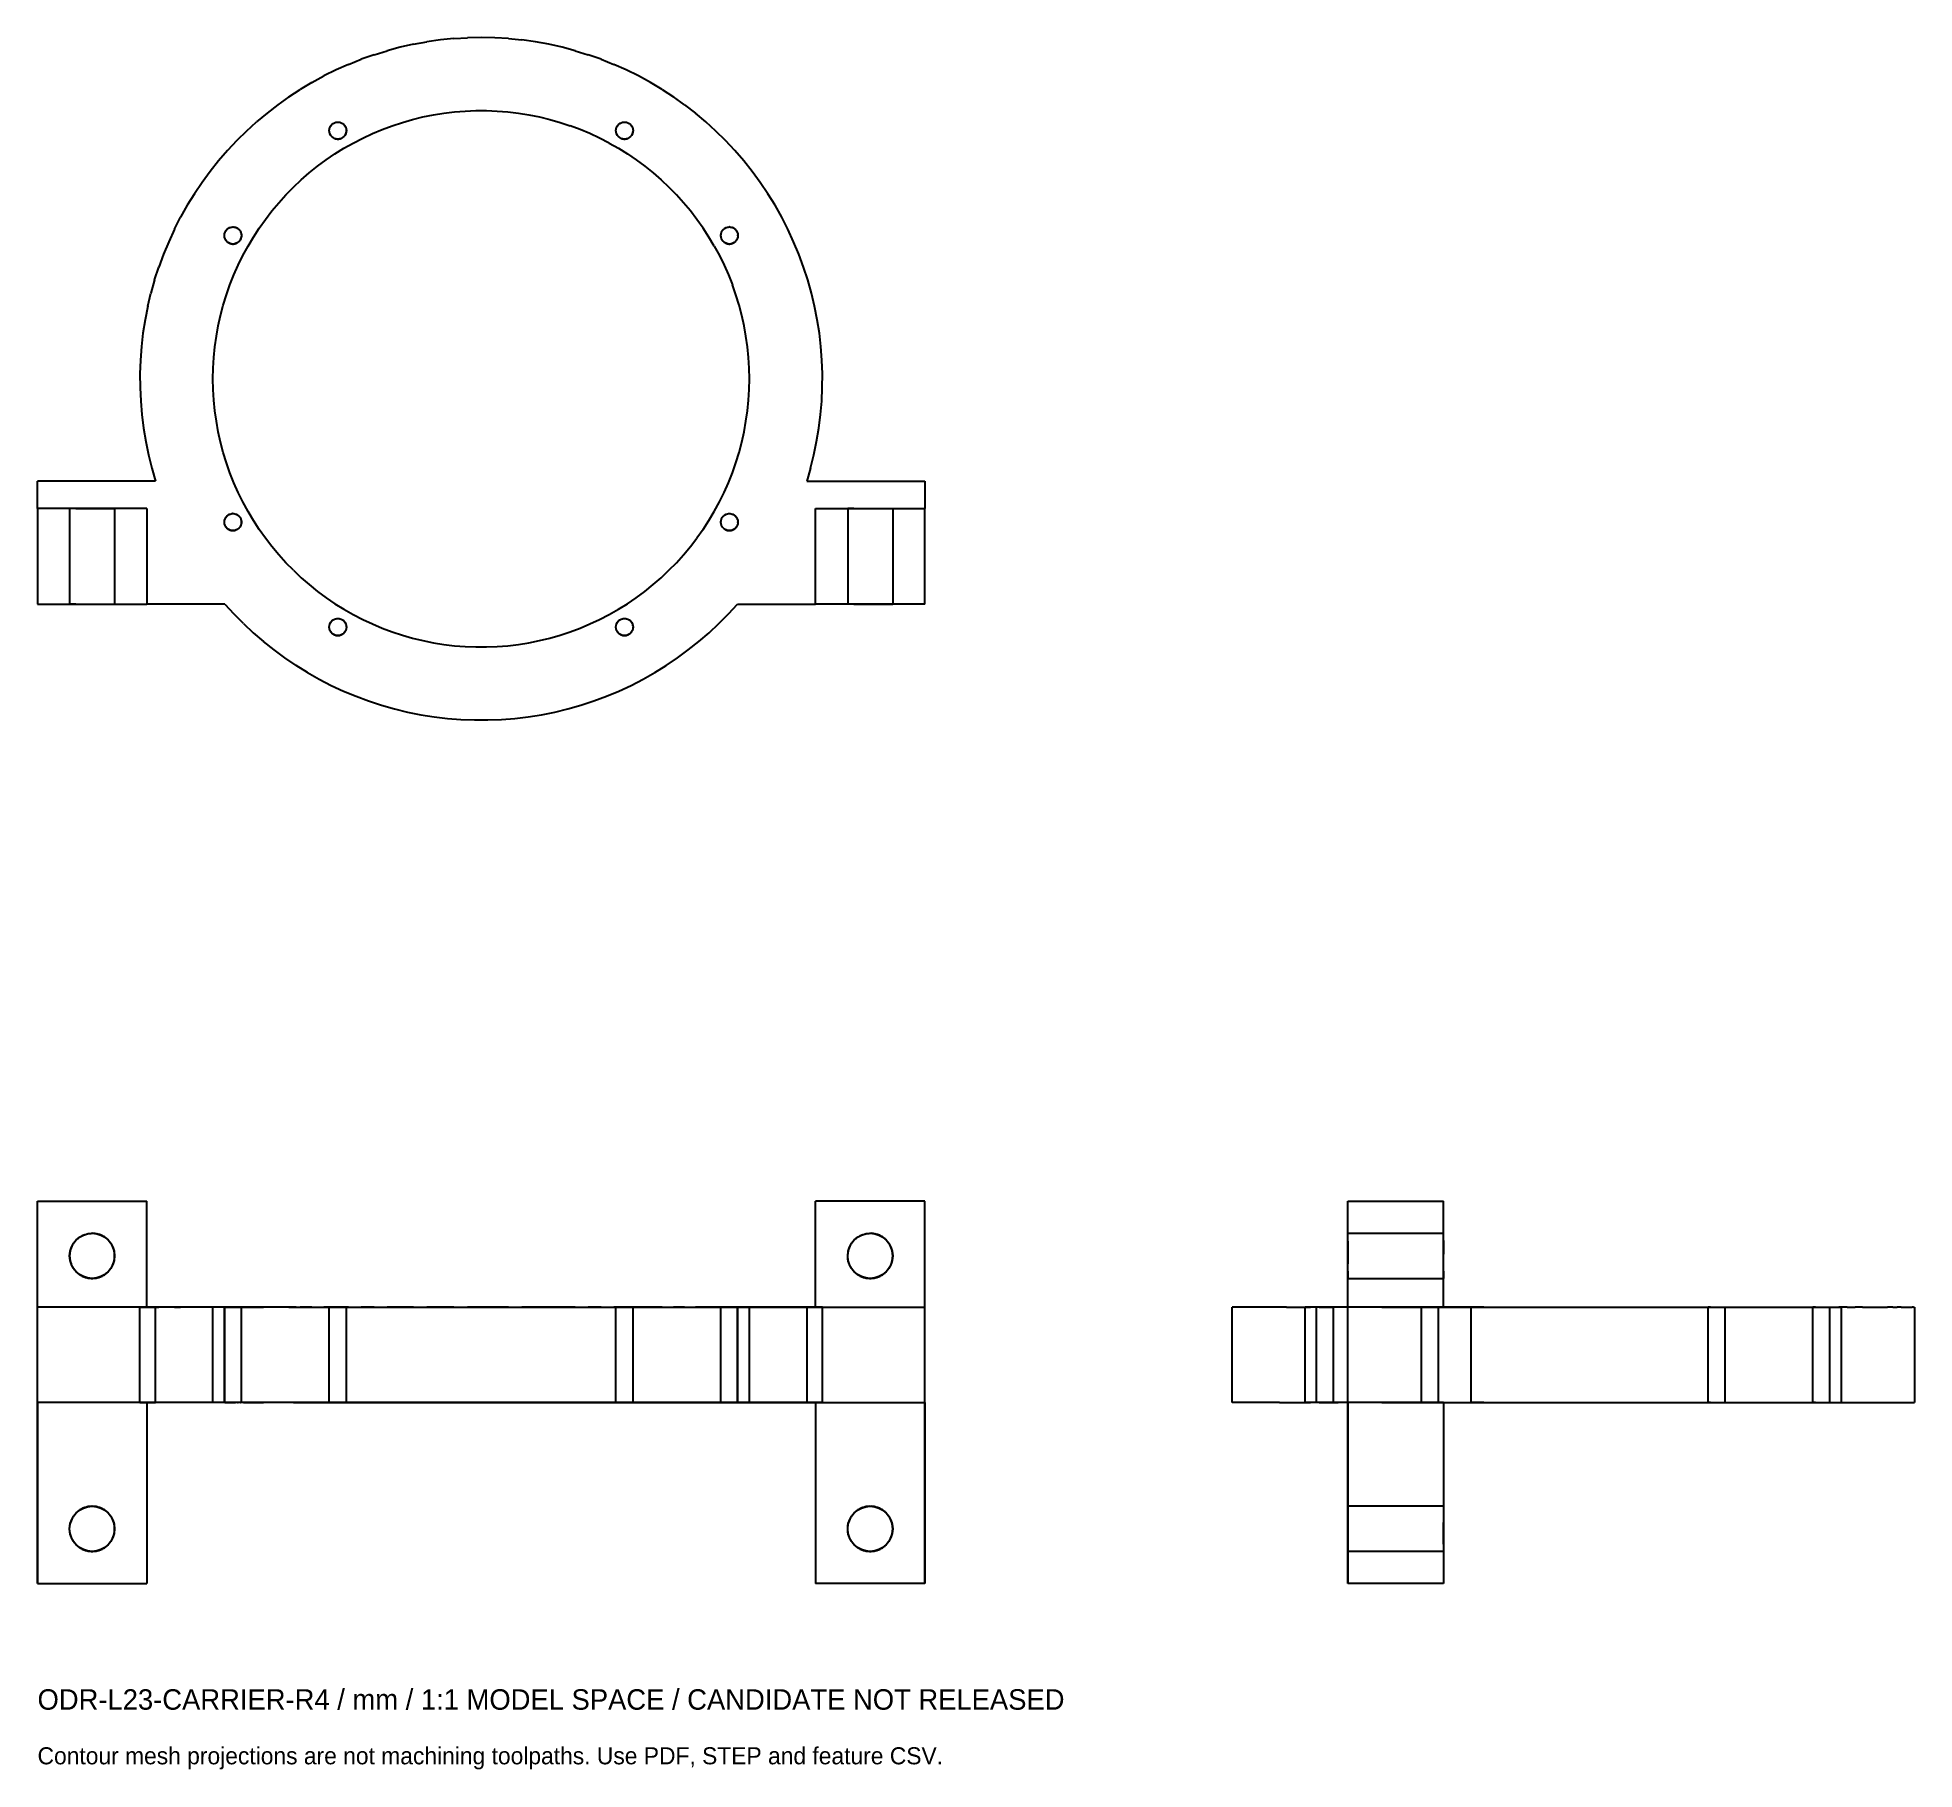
# Model space of a CAD drawing. Header units: millimetres. Extents: x -65 to 210, y -204 to 50.
import ezdxf

# ---------------------------------------------------------------- set-up
doc = ezdxf.new("R2010")
doc.units = ezdxf.units.MM
for name, color, linetype in [('FRONT_XZ', 7, 'Continuous'), ('SIDE_YZ', 7, 'Continuous'), ('TOP_XY', 7, 'Continuous')]:
    doc.layers.add(name, color=color, linetype=linetype)

msp = doc.modelspace()

# ---------------------------------------------------------------- texts
for s, height, p in [('ODR-L23-CARRIER-R4 / mm / 1:1 MODEL SPACE / CANDIDATE NOT RELEASED', 3, (-65, -195)), ('Contour mesh projections are not machining toolpaths. Use PDF, STEP and feature CSV.', 2.5, (-65, -203))]:
    msp.add_text(s, height=height).set_placement(p)

# ---------------------------------------------------------------- linework, layer by layer
for centre, radius in [((-21, 36.37), 1.25), ((21, 36.37), 1.25), ((-36.37, 21), 1.25), ((36.37, 21), 1.25), ((-36.37, -21), 1.25), ((36.37, -21), 1.25), ((-21, -36.37), 1.25), ((21, -36.37), 1.25), ((-57, -128.5), 3.3), ((57, -128.5), 3.3), ((-57, -168.5), 3.3), ((57, -168.5), 3.3)]:
    msp.add_circle(centre, radius)
at = {"layer": 'FRONT_XZ'}
for p, q in [((-65, -176.5), (-65, -120.5)), ((-65, -136), (-65, -120.5)), ((-65, -120.5), (-49, -120.5)), ((-49, -136), (-49, -120.5)), ((49, -136), (49, -120.5)), ((65, -120.5), (49, -120.5)), ((65, -176.5), (65, -120.5)), ((65, -136), (65, -120.5)), ((-59.57, -126.44), (-59.65, -126.54)), ((-59.49, -126.33), (-59.57, -126.44)), ((-59.49, -126.33), (-59.4, -126.24)), ((-59.4, -126.24), (-59.31, -126.14)), ((-59.31, -126.14), (-59.21, -126.05)), ((-59.21, -126.05), (-59.12, -125.97)), ((-59.12, -125.97), (-59.01, -125.89)), ((-59.01, -125.89), (-58.91, -125.81)), ((-58.91, -125.81), (-58.8, -125.73)), ((-58.8, -125.73), (-58.69, -125.66)), ((-58.69, -125.66), (-58.57, -125.6)), ((-58.57, -125.6), (-58.46, -125.54)), ((-58.46, -125.54), (-58.34, -125.48)), ((-58.34, -125.48), (-58.22, -125.43)), ((-58.22, -125.43), (-58.09, -125.39)), ((-58.09, -125.39), (-57.97, -125.35)), ((-57.97, -125.35), (-57.84, -125.31)), ((-57.84, -125.31), (-57.72, -125.28)), ((-57.72, -125.28), (-57.59, -125.25)), ((-57.59, -125.25), (-57.46, -125.23)), ((-57.46, -125.23), (-57.33, -125.22)), ((-57.33, -125.22), (-57.2, -125.21)), ((-57.2, -125.21), (-57.07, -125.2)), ((-57.07, -125.2), (-56.93, -125.2)), ((-56.8, -125.21), (-56.93, -125.2)), ((-56.67, -125.22), (-56.8, -125.21)), ((-56.54, -125.23), (-56.67, -125.22)), ((-56.54, -125.23), (-56.41, -125.25)), ((-56.41, -125.25), (-56.28, -125.28)), ((-56.16, -125.31), (-56.28, -125.28)), ((-56.03, -125.35), (-56.16, -125.31)), ((-55.91, -125.39), (-56.03, -125.35)), ((-55.78, -125.43), (-55.91, -125.39)), ((-55.66, -125.48), (-55.78, -125.43)), ((-55.54, -125.54), (-55.66, -125.48)), ((-55.43, -125.6), (-55.54, -125.54)), ((-55.31, -125.66), (-55.43, -125.6)), ((-55.2, -125.73), (-55.31, -125.66)), ((-55.09, -125.81), (-55.2, -125.73)), ((-54.99, -125.89), (-55.09, -125.81)), ((-54.88, -125.97), (-54.99, -125.89)), ((-54.79, -126.05), (-54.88, -125.97)), ((-54.69, -126.14), (-54.79, -126.05)), ((-54.6, -126.24), (-54.69, -126.14)), ((-54.51, -126.33), (-54.6, -126.24)), ((-54.43, -126.44), (-54.51, -126.33)), ((-54.35, -126.54), (-54.43, -126.44)), ((54.43, -126.44), (54.35, -126.54)), ((54.51, -126.33), (54.43, -126.44)), ((54.51, -126.33), (54.6, -126.24)), ((54.6, -126.24), (54.69, -126.14)), ((54.69, -126.14), (54.79, -126.05)), ((54.79, -126.05), (54.88, -125.97)), ((54.88, -125.97), (54.99, -125.89)), ((54.99, -125.89), (55.09, -125.81)), ((55.09, -125.81), (55.2, -125.73)), ((55.2, -125.73), (55.31, -125.66)), ((55.31, -125.66), (55.43, -125.6)), ((55.43, -125.6), (55.54, -125.54)), ((55.54, -125.54), (55.66, -125.48)), ((55.66, -125.48), (55.78, -125.43)), ((55.78, -125.43), (55.91, -125.39)), ((55.91, -125.39), (56.03, -125.35)), ((56.03, -125.35), (56.16, -125.31)), ((56.16, -125.31), (56.28, -125.28)), ((56.28, -125.28), (56.41, -125.25)), ((56.41, -125.25), (56.54, -125.23)), ((56.54, -125.23), (56.67, -125.22)), ((56.67, -125.22), (56.8, -125.21)), ((56.8, -125.21), (56.93, -125.2)), ((56.93, -125.2), (57.07, -125.2)), ((57.2, -125.21), (57.07, -125.2)), ((57.33, -125.22), (57.2, -125.21)), ((57.46, -125.23), (57.33, -125.22)), ((57.46, -125.23), (57.59, -125.25)), ((57.59, -125.25), (57.72, -125.28)), ((57.84, -125.31), (57.72, -125.28)), ((57.97, -125.35), (57.84, -125.31)), ((58.09, -125.39), (57.97, -125.35)), ((58.22, -125.43), (58.09, -125.39)), ((58.34, -125.48), (58.22, -125.43)), ((58.46, -125.54), (58.34, -125.48)), ((58.57, -125.6), (58.46, -125.54)), ((58.69, -125.66), (58.57, -125.6)), ((58.8, -125.73), (58.69, -125.66)), ((58.91, -125.81), (58.8, -125.73)), ((59.01, -125.89), (58.91, -125.81)), ((59.12, -125.97), (59.01, -125.89)), ((59.21, -126.05), (59.12, -125.97)), ((59.31, -126.14), (59.21, -126.05)), ((59.4, -126.24), (59.31, -126.14)), ((59.49, -126.33), (59.4, -126.24)), ((59.57, -126.44), (59.49, -126.33)), ((59.65, -126.54), (59.57, -126.44)), ((-60.29, -128.24), (-60.3, -128.37)), ((-60.3, -128.37), (-60.3, -128.5)), ((-60.3, -128.5), (-60.3, -128.63)), ((-60.3, -128.63), (-60.29, -128.76)), ((-60.28, -128.11), (-60.29, -128.24)), ((-60.29, -128.76), (-60.28, -128.89)), ((-60.26, -127.98), (-60.28, -128.11)), ((-60.28, -128.89), (-60.26, -129.02)), ((-60.23, -127.85), (-60.26, -127.98)), ((-60.26, -129.02), (-60.23, -129.15)), ((-60.21, -127.72), (-60.23, -127.85)), ((-60.23, -129.15), (-60.21, -129.28)), ((-60.17, -127.59), (-60.21, -127.72)), ((-60.13, -127.47), (-60.17, -127.59)), ((-60.09, -127.34), (-60.13, -127.47)), ((-60.04, -127.22), (-60.09, -127.34)), ((-59.99, -127.1), (-60.04, -127.22)), ((-59.93, -126.98), (-59.99, -127.1)), ((-59.87, -126.87), (-59.93, -126.98)), ((-59.8, -126.76), (-59.87, -126.87)), ((-59.73, -126.65), (-59.8, -126.76)), ((-59.65, -126.54), (-59.73, -126.65)), ((-54.27, -126.65), (-54.35, -126.54)), ((-54.2, -126.76), (-54.27, -126.65)), ((-54.13, -126.87), (-54.2, -126.76)), ((-54.07, -126.98), (-54.13, -126.87)), ((-54.01, -127.1), (-54.07, -126.98)), ((-53.96, -127.22), (-54.01, -127.1)), ((-53.91, -127.34), (-53.96, -127.22)), ((-53.87, -127.47), (-53.91, -127.34)), ((-53.83, -127.59), (-53.87, -127.47)), ((-53.79, -127.72), (-53.83, -127.59)), ((-53.77, -127.85), (-53.79, -127.72)), ((-53.79, -129.28), (-53.77, -129.15)), ((-53.74, -127.98), (-53.77, -127.85)), ((-53.77, -129.15), (-53.74, -129.02)), ((-53.72, -128.11), (-53.74, -127.98)), ((-53.74, -129.02), (-53.72, -128.89)), ((-53.71, -128.24), (-53.72, -128.11)), ((-53.72, -128.89), (-53.71, -128.76)), ((-53.7, -128.37), (-53.71, -128.24)), ((-53.71, -128.76), (-53.7, -128.63)), ((-53.7, -128.5), (-53.7, -128.37)), ((-53.7, -128.63), (-53.7, -128.5)), ((53.7, -128.37), (53.71, -128.24)), ((53.7, -128.5), (53.7, -128.37)), ((53.7, -128.63), (53.7, -128.5)), ((53.71, -128.76), (53.7, -128.63)), ((53.72, -128.11), (53.71, -128.24)), ((53.72, -128.89), (53.71, -128.76)), ((53.74, -127.98), (53.72, -128.11)), ((53.74, -129.02), (53.72, -128.89)), ((53.77, -127.85), (53.74, -127.98)), ((53.77, -129.15), (53.74, -129.02)), ((53.79, -127.72), (53.77, -127.85)), ((53.79, -129.28), (53.77, -129.15)), ((53.83, -127.59), (53.79, -127.72)), ((53.87, -127.47), (53.83, -127.59)), ((53.91, -127.34), (53.87, -127.47)), ((53.96, -127.22), (53.91, -127.34)), ((54.01, -127.1), (53.96, -127.22)), ((54.07, -126.98), (54.01, -127.1)), ((54.13, -126.87), (54.07, -126.98)), ((54.2, -126.76), (54.13, -126.87)), ((54.27, -126.65), (54.2, -126.76)), ((54.35, -126.54), (54.27, -126.65)), ((59.73, -126.65), (59.65, -126.54)), ((59.8, -126.76), (59.73, -126.65)), ((59.87, -126.87), (59.8, -126.76)), ((59.93, -126.98), (59.87, -126.87)), ((59.99, -127.1), (59.93, -126.98)), ((60.04, -127.22), (59.99, -127.1)), ((60.09, -127.34), (60.04, -127.22)), ((60.13, -127.47), (60.09, -127.34)), ((60.17, -127.59), (60.13, -127.47)), ((60.21, -127.72), (60.17, -127.59)), ((60.23, -127.85), (60.21, -127.72)), ((60.21, -129.28), (60.23, -129.15)), ((60.26, -127.98), (60.23, -127.85)), ((60.23, -129.15), (60.26, -129.02)), ((60.28, -128.11), (60.26, -127.98)), ((60.26, -129.02), (60.28, -128.89)), ((60.29, -128.24), (60.28, -128.11)), ((60.28, -128.89), (60.29, -128.76)), ((60.3, -128.37), (60.29, -128.24)), ((60.29, -128.76), (60.3, -128.63)), ((60.3, -128.5), (60.3, -128.37)), ((60.3, -128.63), (60.3, -128.5)), ((-60.21, -129.28), (-60.17, -129.41)), ((-60.17, -129.41), (-60.13, -129.53)), ((-60.13, -129.53), (-60.09, -129.66)), ((-60.04, -129.78), (-60.09, -129.66)), ((-59.99, -129.9), (-60.04, -129.78)), ((-59.93, -130.02), (-59.99, -129.9)), ((-59.87, -130.13), (-59.93, -130.02)), ((-59.8, -130.24), (-59.87, -130.13)), ((-59.73, -130.35), (-59.8, -130.24)), ((-59.65, -130.46), (-59.73, -130.35)), ((-59.57, -130.56), (-59.65, -130.46)), ((-59.49, -130.67), (-59.57, -130.56)), ((-59.4, -130.76), (-59.49, -130.67)), ((-59.4, -130.76), (-59.31, -130.86)), ((-59.31, -130.86), (-59.21, -130.95)), ((-59.21, -130.95), (-59.12, -131.03)), ((-59.12, -131.03), (-59.01, -131.11)), ((-59.01, -131.11), (-58.91, -131.19)), ((-58.91, -131.19), (-58.8, -131.27)), ((-58.8, -131.27), (-58.69, -131.34)), ((-58.69, -131.34), (-58.57, -131.4)), ((-58.57, -131.4), (-58.46, -131.46)), ((-58.46, -131.46), (-58.34, -131.52)), ((-58.34, -131.52), (-58.22, -131.57)), ((-58.22, -131.57), (-58.09, -131.61)), ((-58.09, -131.61), (-57.97, -131.65)), ((-57.97, -131.65), (-57.84, -131.69)), ((-57.84, -131.69), (-57.72, -131.72)), ((-57.72, -131.72), (-57.59, -131.75)), ((-57.59, -131.75), (-57.46, -131.77)), ((-57.46, -131.77), (-57.33, -131.78)), ((-57.33, -131.78), (-57.2, -131.79)), ((-57.2, -131.79), (-57.07, -131.8)), ((-57.07, -131.8), (-56.93, -131.8)), ((-56.93, -131.8), (-56.8, -131.79)), ((-56.8, -131.79), (-56.67, -131.78)), ((-56.67, -131.78), (-56.54, -131.77)), ((-56.54, -131.77), (-56.41, -131.75)), ((-56.41, -131.75), (-56.28, -131.72)), ((-56.28, -131.72), (-56.16, -131.69)), ((-56.16, -131.69), (-56.03, -131.65)), ((-56.03, -131.65), (-55.91, -131.61)), ((-55.91, -131.61), (-55.78, -131.57)), ((-55.78, -131.57), (-55.66, -131.52)), ((-55.66, -131.52), (-55.54, -131.46)), ((-55.54, -131.46), (-55.43, -131.4)), ((-55.43, -131.4), (-55.31, -131.34)), ((-55.31, -131.34), (-55.2, -131.27)), ((-55.2, -131.27), (-55.09, -131.19)), ((-55.09, -131.19), (-54.99, -131.11)), ((-54.88, -131.03), (-54.99, -131.11)), ((-54.79, -130.95), (-54.88, -131.03)), ((-54.79, -130.95), (-54.69, -130.86)), ((-54.69, -130.86), (-54.6, -130.76)), ((-54.6, -130.76), (-54.51, -130.67)), ((-54.51, -130.67), (-54.43, -130.56)), ((-54.43, -130.56), (-54.35, -130.46)), ((-54.35, -130.46), (-54.27, -130.35)), ((-54.27, -130.35), (-54.2, -130.24)), ((-54.2, -130.24), (-54.13, -130.13)), ((-54.13, -130.13), (-54.07, -130.02)), ((-54.07, -130.02), (-54.01, -129.9)), ((-54.01, -129.9), (-53.96, -129.78)), ((-53.96, -129.78), (-53.91, -129.66)), ((-53.91, -129.66), (-53.87, -129.53)), ((-53.87, -129.53), (-53.83, -129.41)), ((-53.83, -129.41), (-53.79, -129.28)), ((53.83, -129.41), (53.79, -129.28)), ((53.87, -129.53), (53.83, -129.41)), ((53.91, -129.66), (53.87, -129.53)), ((53.96, -129.78), (53.91, -129.66)), ((54.01, -129.9), (53.96, -129.78)), ((54.07, -130.02), (54.01, -129.9)), ((54.13, -130.13), (54.07, -130.02)), ((54.2, -130.24), (54.13, -130.13)), ((54.27, -130.35), (54.2, -130.24)), ((54.35, -130.46), (54.27, -130.35)), ((54.43, -130.56), (54.35, -130.46)), ((54.51, -130.67), (54.43, -130.56)), ((54.6, -130.76), (54.51, -130.67)), ((54.6, -130.76), (54.69, -130.86)), ((54.69, -130.86), (54.79, -130.95)), ((54.79, -130.95), (54.88, -131.03)), ((54.88, -131.03), (54.99, -131.11)), ((54.99, -131.11), (55.09, -131.19)), ((55.09, -131.19), (55.2, -131.27)), ((55.2, -131.27), (55.31, -131.34)), ((55.31, -131.34), (55.43, -131.4)), ((55.43, -131.4), (55.54, -131.46)), ((55.54, -131.46), (55.66, -131.52)), ((55.66, -131.52), (55.78, -131.57)), ((55.78, -131.57), (55.91, -131.61)), ((55.91, -131.61), (56.03, -131.65)), ((56.03, -131.65), (56.16, -131.69)), ((56.16, -131.69), (56.28, -131.72)), ((56.28, -131.72), (56.41, -131.75)), ((56.41, -131.75), (56.54, -131.77)), ((56.54, -131.77), (56.67, -131.78)), ((56.67, -131.78), (56.8, -131.79)), ((56.8, -131.79), (56.93, -131.8)), ((56.93, -131.8), (57.07, -131.8)), ((57.07, -131.8), (57.2, -131.79)), ((57.2, -131.79), (57.33, -131.78)), ((57.33, -131.78), (57.46, -131.77)), ((57.46, -131.77), (57.59, -131.75)), ((57.59, -131.75), (57.72, -131.72)), ((57.72, -131.72), (57.84, -131.69)), ((57.84, -131.69), (57.97, -131.65)), ((57.97, -131.65), (58.09, -131.61)), ((58.09, -131.61), (58.22, -131.57)), ((58.22, -131.57), (58.34, -131.52)), ((58.34, -131.52), (58.46, -131.46)), ((58.46, -131.46), (58.57, -131.4)), ((58.57, -131.4), (58.69, -131.34)), ((58.69, -131.34), (58.8, -131.27)), ((58.8, -131.27), (58.91, -131.19)), ((58.91, -131.19), (59.01, -131.11)), ((59.01, -131.11), (59.12, -131.03)), ((59.12, -131.03), (59.21, -130.95)), ((59.21, -130.95), (59.31, -130.86)), ((59.31, -130.86), (59.4, -130.76)), ((59.4, -130.76), (59.49, -130.67)), ((59.49, -130.67), (59.57, -130.56)), ((59.57, -130.56), (59.65, -130.46)), ((59.65, -130.46), (59.73, -130.35)), ((59.73, -130.35), (59.8, -130.24)), ((59.87, -130.13), (59.8, -130.24)), ((59.93, -130.02), (59.87, -130.13)), ((59.99, -129.9), (59.93, -130.02)), ((60.04, -129.78), (59.99, -129.9)), ((60.09, -129.66), (60.04, -129.78)), ((60.13, -129.53), (60.09, -129.66)), ((60.17, -129.41), (60.13, -129.53)), ((60.17, -129.41), (60.21, -129.28)), ((-47.7, -136), (-65, -136)), ((-65, -150), (-65, -136)), ((-49, -136), (-65, -136)), ((-49.93, -136), (-49.99, -136)), ((-49.99, -150), (-49.99, -136)), ((-49.99, -136), (-49.98, -136)), ((-49.98, -136), (-49.89, -136)), ((-49.78, -136), (-49.93, -136)), ((-49.89, -136), (-49.72, -136)), ((-49.55, -136), (-49.78, -136)), ((-49.72, -136), (-49.47, -136)), ((-49.24, -136), (-49.55, -136)), ((-49.47, -136), (-49.15, -136)), ((-48.86, -136), (-49.24, -136)), ((-49.15, -136), (-48.74, -136)), ((-37.56, -136), (-49, -136)), ((-48.86, -136), (-48.4, -136)), ((-48.74, -136), (-48.26, -136)), ((-47.86, -136), (-48.4, -136)), ((-48.26, -136), (-47.7, -136)), ((-47.86, -136), (-47.24, -136)), ((-47.7, -150), (-47.7, -136)), ((-46.55, -136), (-47.24, -136)), ((-45.78, -136), (-46.55, -136)), ((-44.95, -136), (-45.78, -136)), ((-44.95, -136), (-44.04, -136)), ((-43.06, -136), (-44.04, -136)), ((-42.01, -136), (-43.06, -136)), ((-40.89, -136), (-42.01, -136)), ((-39.71, -136), (-40.89, -136)), ((-38.47, -136), (-39.71, -136)), ((-39.3, -150), (-39.3, -136)), ((-39.27, -136), (-39.3, -136)), ((-39.18, -136), (-39.27, -136)), ((-39.02, -136), (-39.18, -136)), ((-38.8, -136), (-39.02, -136)), ((-38.53, -136), (-38.8, -136)), ((-38.19, -136), (-38.53, -136)), ((-37.16, -136), (-38.47, -136)), ((-37.79, -136), (-38.19, -136)), ((-37.33, -136), (-37.79, -136)), ((-37.61, -136), (-37.62, -136)), ((-37.62, -136), (-37.62, -136)), ((-37.62, -150), (-37.62, -136)), ((-37.62, -136), (-37.62, -136)), ((-37.6, -136), (-37.61, -136)), ((-37.61, -136), (-37.61, -136)), ((-37.59, -136), (-37.6, -136)), ((-37.57, -136), (-37.59, -136)), ((-37.56, -136), (-37.57, -136)), ((-37.56, -150), (-37.56, -136)), ((-37.54, -136), (-37.56, -136)), ((-37.56, -136), (-36.23, -136)), ((-37.53, -136), (-37.54, -136)), ((-37.51, -136), (-37.53, -136)), ((-37.48, -136), (-37.51, -136)), ((-37.46, -136), (-37.48, -136)), ((-37.43, -136), (-37.46, -136)), ((-37.41, -136), (-37.43, -136)), ((-37.38, -136), (-37.41, -136)), ((-37.35, -136), (-37.38, -136)), ((-37.32, -136), (-37.35, -136)), ((-36.81, -136), (-37.33, -136)), ((-37.28, -136), (-37.32, -136)), ((-37.28, -136), (-37.25, -136)), ((-37.25, -136), (-37.21, -136)), ((-37.21, -136), (-37.17, -136)), ((-37.17, -136), (-37.14, -136)), ((-35.8, -136), (-37.16, -136)), ((-37.14, -136), (-37.1, -136)), ((-37.1, -136), (-37.05, -136)), ((-37.05, -136), (-37.01, -136)), ((-37.01, -136), (-36.97, -136)), ((-36.97, -136), (-36.92, -136)), ((-36.92, -136), (-36.88, -136)), ((-36.88, -136), (-36.83, -136)), ((-36.83, -136), (-36.79, -136)), ((-36.23, -136), (-36.81, -136)), ((-36.79, -136), (-36.74, -136)), ((-36.74, -136), (-36.69, -136)), ((-36.69, -136), (-36.64, -136)), ((-36.64, -136), (-36.6, -136)), ((-36.6, -136), (-36.55, -136)), ((-36.55, -136), (-36.5, -136)), ((-36.5, -136), (-36.45, -136)), ((-36.45, -136), (-36.4, -136)), ((-36.4, -136), (-36.35, -136)), ((-36.35, -136), (-36.3, -136)), ((-36.3, -136), (-36.25, -136)), ((-36.25, -136), (-36.2, -136)), ((-36.23, -136), (-34.84, -136)), ((-35.6, -136), (-36.23, -136)), ((-36.2, -136), (-36.15, -136)), ((-36.1, -136), (-36.15, -136)), ((-36.05, -136), (-36.1, -136)), ((-36.05, -136), (-36.01, -136)), ((-35.96, -136), (-36.01, -136)), ((-35.91, -136), (-35.96, -136)), ((-35.87, -136), (-35.91, -136)), ((-35.82, -136), (-35.87, -136)), ((-35.78, -136), (-35.82, -136)), ((-34.38, -136), (-35.8, -136)), ((-35.73, -136), (-35.78, -136)), ((-35.69, -136), (-35.73, -136)), ((-35.65, -136), (-35.69, -136)), ((-35.65, -136), (-35.61, -136)), ((-35.57, -136), (-35.61, -136)), ((-34.91, -136), (-35.6, -136)), ((-35.53, -136), (-35.57, -136)), ((-35.5, -136), (-35.53, -136)), ((-35.46, -136), (-35.5, -136)), ((-35.43, -136), (-35.46, -136)), ((-35.4, -136), (-35.43, -136)), ((-35.37, -136), (-35.4, -136)), ((-35.34, -136), (-35.37, -136)), ((-35.31, -136), (-35.34, -136)), ((-35.29, -136), (-35.31, -136)), ((-35.26, -136), (-35.29, -136)), ((-35.24, -136), (-35.26, -136)), ((-35.22, -136), (-35.24, -136)), ((-35.22, -136), (-35.2, -136)), ((-35.19, -136), (-35.2, -136)), ((-35.17, -136), (-35.19, -136)), ((-35.16, -136), (-35.17, -136)), ((-35.15, -136), (-35.16, -136)), ((-35.14, -136), (-35.15, -136)), ((-35.13, -136), (-35.14, -136)), ((-35.12, -136), (-35.13, -136)), ((-35.13, -136), (-35.13, -136)), ((-35.12, -150), (-35.12, -136)), ((-35.12, -136), (-35.12, -136)), ((-34.16, -136), (-34.91, -136)), ((-34.84, -136), (-33.39, -136)), ((-34.38, -136), (-32.9, -136)), ((-33.37, -136), (-34.16, -136)), ((-33.39, -136), (-31.9, -136)), ((-32.51, -136), (-33.37, -136)), ((-31.38, -136), (-32.9, -136)), ((-31.61, -136), (-32.51, -136)), ((-30.35, -136), (-31.9, -136)), ((-30.66, -136), (-31.61, -136)), ((-29.8, -136), (-31.38, -136)), ((-29.65, -136), (-30.66, -136)), ((-28.76, -136), (-30.35, -136)), ((-28.17, -136), (-29.8, -136)), ((-28.61, -136), (-29.65, -136)), ((-27.12, -136), (-28.76, -136)), ((-27.51, -136), (-28.61, -136)), ((-28.17, -136), (-26.5, -136)), ((-27.51, -136), (-26.37, -136)), ((-27.12, -136), (-25.44, -136)), ((-24.79, -136), (-26.5, -136)), ((-26.37, -136), (-25.19, -136)), ((-25.44, -136), (-23.72, -136)), ((-25.19, -136), (-23.98, -136)), ((-24.79, -136), (-23.04, -136)), ((-23.98, -136), (-22.72, -136)), ((-23.72, -136), (-21.96, -136)), ((-21.25, -136), (-23.04, -136)), ((-22.72, -136), (-21.43, -136)), ((-22.24, -136), (-22.25, -136)), ((-22.25, -136), (-22.25, -136)), ((-22.25, -150), (-22.25, -136)), ((-22.25, -136), (-22.25, -136)), ((-22.23, -136), (-22.24, -136)), ((-22.21, -136), (-22.23, -136)), ((-22.23, -136), (-22.23, -136)), ((-22.2, -136), (-22.21, -136)), ((-22.19, -136), (-22.2, -136)), ((-22.17, -136), (-22.19, -136)), ((-22.15, -136), (-22.17, -136)), ((-22.13, -136), (-22.15, -136)), ((-22.11, -136), (-22.13, -136)), ((-22.09, -136), (-22.11, -136)), ((-22.06, -136), (-22.09, -136)), ((-22.03, -136), (-22.06, -136)), ((-22.01, -136), (-22.03, -136)), ((-21.98, -136), (-22.01, -136)), ((-21.94, -136), (-21.98, -136)), ((-21.96, -136), (-20.16, -136)), ((-21.91, -136), (-21.94, -136)), ((-21.91, -136), (-21.88, -136)), ((-21.88, -136), (-21.84, -136)), ((-21.84, -136), (-21.8, -136)), ((-21.8, -136), (-21.76, -136)), ((-21.76, -136), (-21.72, -136)), ((-21.72, -136), (-21.68, -136)), ((-21.68, -136), (-21.64, -136)), ((-21.64, -136), (-21.6, -136)), ((-21.6, -136), (-21.55, -136)), ((-21.55, -136), (-21.51, -136)), ((-21.51, -136), (-21.46, -136)), ((-21.46, -136), (-21.41, -136)), ((-21.43, -136), (-20.1, -136)), ((-21.41, -136), (-21.37, -136)), ((-21.37, -136), (-21.32, -136)), ((-21.32, -136), (-21.27, -136)), ((-21.27, -136), (-21.22, -136)), ((-19.43, -136), (-21.25, -136)), ((-21.22, -136), (-21.17, -136)), ((-21.17, -136), (-21.12, -136)), ((-21.12, -136), (-21.07, -136)), ((-21.07, -136), (-21.02, -136)), ((-21.02, -136), (-20.98, -136)), ((-20.98, -136), (-20.93, -136)), ((-20.93, -136), (-20.88, -136)), ((-20.88, -136), (-20.83, -136)), ((-20.83, -136), (-20.78, -136)), ((-20.78, -136), (-20.73, -136)), ((-20.73, -136), (-20.68, -136)), ((-20.68, -136), (-20.63, -136)), ((-20.63, -136), (-20.59, -136)), ((-20.59, -136), (-20.54, -136)), ((-20.54, -136), (-20.49, -136)), ((-20.49, -136), (-20.45, -136)), ((-20.45, -136), (-20.4, -136)), ((-20.4, -136), (-20.36, -136)), ((-20.36, -136), (-20.32, -136)), ((-20.32, -136), (-20.28, -136)), ((-20.28, -136), (-20.24, -136)), ((-20.24, -136), (-20.2, -136)), ((-20.2, -136), (-20.16, -136)), ((-20.16, -136), (-18.34, -136)), ((-20.16, -136), (-20.12, -136)), ((-20.12, -136), (-20.09, -136)), ((-20.1, -136), (-18.74, -136)), ((-20.09, -136), (-20.06, -136)), ((-20.06, -136), (-20.02, -136)), ((-20.02, -136), (-19.99, -136)), ((-19.99, -136), (-19.97, -136)), ((-19.97, -136), (-19.94, -136)), ((-19.94, -136), (-19.91, -136)), ((-19.91, -136), (-19.89, -136)), ((-19.89, -136), (-19.87, -136)), ((-19.87, -136), (-19.85, -136)), ((-19.85, -136), (-19.83, -136)), ((-19.83, -136), (-19.81, -136)), ((-19.81, -136), (-19.8, -136)), ((-19.8, -136), (-19.79, -136)), ((-19.77, -136), (-19.79, -136)), ((-19.76, -136), (-19.77, -136)), ((-19.77, -136), (-19.77, -136)), ((-19.76, -136), (-19.75, -136)), ((-19.75, -136), (-19.75, -136)), ((-19.75, -150), (-19.75, -136)), ((-19.75, -136), (-19.75, -136)), ((-19.43, -136), (-17.57, -136)), ((-18.74, -136), (-17.35, -136)), ((-18.34, -136), (-16.49, -136)), ((-15.69, -136), (-17.57, -136)), ((-17.35, -136), (-15.94, -136)), ((-16.49, -136), (-14.61, -136)), ((-15.94, -136), (-14.5, -136)), ((-15.69, -136), (-13.79, -136)), ((-14.61, -136), (-12.71, -136)), ((-14.5, -136), (-13.03, -136)), ((-11.86, -136), (-13.79, -136)), ((-13.03, -136), (-11.55, -136)), ((-12.71, -136), (-10.79, -136)), ((-9.91, -136), (-11.86, -136)), ((-11.55, -136), (-10.05, -136)), ((-10.79, -136), (-8.85, -136)), ((-10.05, -136), (-8.53, -136)), ((-9.91, -136), (-7.95, -136)), ((-8.85, -136), (-6.9, -136)), ((-8.53, -136), (-7, -136)), ((-5.97, -136), (-7.95, -136)), ((-7, -136), (-5.45, -136)), ((-6.9, -136), (-4.93, -136)), ((-3.99, -136), (-5.97, -136)), ((-5.45, -136), (-3.9, -136)), ((-4.93, -136), (-2.96, -136)), ((-3.99, -136), (-1.99, -136)), ((-3.9, -136), (-2.34, -136)), ((-2.96, -136), (-0.99, -136)), ((-2.34, -136), (-0.78, -136)), ((0, -136), (-1.99, -136)), ((-0.99, -136), (0.99, -136)), ((-0.78, -136), (0.78, -136)), ((1.99, -136), (0, -136)), ((0.78, -136), (2.34, -136)), ((0.99, -136), (2.96, -136)), ((3.99, -136), (1.99, -136)), ((2.34, -136), (3.9, -136)), ((2.96, -136), (4.93, -136)), ((3.9, -136), (5.45, -136)), ((3.99, -136), (5.97, -136)), ((4.93, -136), (6.9, -136)), ((5.45, -136), (7, -136)), ((7.95, -136), (5.97, -136)), ((6.9, -136), (8.85, -136)), ((7, -136), (8.53, -136)), ((9.91, -136), (7.95, -136)), ((8.53, -136), (10.05, -136)), ((8.85, -136), (10.79, -136)), ((11.86, -136), (9.91, -136)), ((10.05, -136), (11.55, -136)), ((10.79, -136), (12.71, -136)), ((11.55, -136), (13.03, -136)), ((13.79, -136), (11.86, -136)), ((12.71, -136), (14.61, -136)), ((13.03, -136), (14.5, -136)), ((13.79, -136), (15.69, -136)), ((14.5, -136), (15.94, -136)), ((14.61, -136), (16.49, -136)), ((17.57, -136), (15.69, -136)), ((15.94, -136), (17.35, -136)), ((16.49, -136), (18.34, -136)), ((17.35, -136), (18.74, -136)), ((17.57, -136), (19.43, -136)), ((18.34, -136), (20.16, -136)), ((18.74, -136), (20.1, -136)), ((21.25, -136), (19.43, -136)), ((19.76, -136), (19.75, -136)), ((19.75, -136), (19.75, -136)), ((19.75, -150), (19.75, -136)), ((19.75, -136), (19.75, -136)), ((19.77, -136), (19.76, -136)), ((19.79, -136), (19.77, -136)), ((19.77, -136), (19.77, -136)), ((19.8, -136), (19.79, -136)), ((19.81, -136), (19.8, -136)), ((19.83, -136), (19.81, -136)), ((19.85, -136), (19.83, -136)), ((19.87, -136), (19.85, -136)), ((19.89, -136), (19.87, -136)), ((19.91, -136), (19.89, -136)), ((19.94, -136), (19.91, -136)), ((19.97, -136), (19.94, -136)), ((19.99, -136), (19.97, -136)), ((20.02, -136), (19.99, -136)), ((20.06, -136), (20.02, -136)), ((20.09, -136), (20.06, -136)), ((20.09, -136), (20.12, -136)), ((20.1, -136), (21.43, -136)), ((20.12, -136), (20.16, -136)), ((20.16, -136), (20.2, -136)), ((20.16, -136), (21.96, -136)), ((20.2, -136), (20.24, -136)), ((20.24, -136), (20.28, -136)), ((20.28, -136), (20.32, -136)), ((20.32, -136), (20.36, -136)), ((20.36, -136), (20.4, -136)), ((20.4, -136), (20.45, -136)), ((20.45, -136), (20.49, -136)), ((20.49, -136), (20.54, -136)), ((20.54, -136), (20.59, -136)), ((20.59, -136), (20.63, -136)), ((20.63, -136), (20.68, -136)), ((20.68, -136), (20.73, -136)), ((20.73, -136), (20.78, -136)), ((20.78, -136), (20.83, -136)), ((20.83, -136), (20.88, -136)), ((20.88, -136), (20.93, -136)), ((20.93, -136), (20.98, -136)), ((20.98, -136), (21.02, -136)), ((21.02, -136), (21.07, -136)), ((21.07, -136), (21.12, -136)), ((21.12, -136), (21.17, -136)), ((21.17, -136), (21.22, -136)), ((21.22, -136), (21.27, -136)), ((23.04, -136), (21.25, -136)), ((21.27, -136), (21.32, -136)), ((21.32, -136), (21.37, -136)), ((21.37, -136), (21.41, -136)), ((21.41, -136), (21.46, -136)), ((21.43, -136), (22.72, -136)), ((21.46, -136), (21.51, -136)), ((21.51, -136), (21.55, -136)), ((21.55, -136), (21.6, -136)), ((21.6, -136), (21.64, -136)), ((21.64, -136), (21.68, -136)), ((21.68, -136), (21.72, -136)), ((21.72, -136), (21.76, -136)), ((21.76, -136), (21.8, -136)), ((21.8, -136), (21.84, -136)), ((21.84, -136), (21.88, -136)), ((21.88, -136), (21.91, -136)), ((21.91, -136), (21.94, -136)), ((21.98, -136), (21.94, -136)), ((21.96, -136), (23.72, -136)), ((22.01, -136), (21.98, -136)), ((22.03, -136), (22.01, -136)), ((22.06, -136), (22.03, -136)), ((22.09, -136), (22.06, -136)), ((22.09, -136), (22.11, -136)), ((22.11, -136), (22.13, -136)), ((22.13, -136), (22.15, -136)), ((22.15, -136), (22.17, -136)), ((22.19, -136), (22.17, -136)), ((22.2, -136), (22.19, -136)), ((22.21, -136), (22.2, -136)), ((22.23, -136), (22.21, -136)), ((22.24, -136), (22.23, -136)), ((22.23, -136), (22.23, -136)), ((22.25, -136), (22.24, -136)), ((22.25, -136), (22.25, -136)), ((22.25, -150), (22.25, -136)), ((22.25, -136), (22.25, -136)), ((22.72, -136), (23.98, -136)), ((24.79, -136), (23.04, -136)), ((23.72, -136), (25.44, -136)), ((23.98, -136), (25.19, -136)), ((26.5, -136), (24.79, -136)), ((25.19, -136), (26.37, -136)), ((25.44, -136), (27.12, -136)), ((26.37, -136), (27.51, -136)), ((26.5, -136), (28.17, -136)), ((27.12, -136), (28.76, -136)), ((27.51, -136), (28.61, -136)), ((29.8, -136), (28.17, -136)), ((28.61, -136), (29.65, -136)), ((28.76, -136), (30.35, -136)), ((29.65, -136), (30.66, -136)), ((29.8, -136), (31.38, -136)), ((30.35, -136), (31.9, -136)), ((30.66, -136), (31.61, -136)), ((32.9, -136), (31.38, -136)), ((32.51, -136), (31.61, -136)), ((31.9, -136), (33.39, -136)), ((32.51, -136), (33.37, -136)), ((34.38, -136), (32.9, -136)), ((33.37, -136), (34.16, -136)), ((33.39, -136), (34.84, -136)), ((34.16, -136), (34.91, -136)), ((35.8, -136), (34.38, -136)), ((34.84, -136), (36.23, -136)), ((34.91, -136), (35.6, -136)), ((35.13, -136), (35.12, -136)), ((35.12, -150), (35.12, -136)), ((35.12, -136), (35.12, -136)), ((35.14, -136), (35.13, -136)), ((35.13, -136), (35.13, -136)), ((35.15, -136), (35.14, -136)), ((35.16, -136), (35.15, -136)), ((35.17, -136), (35.16, -136)), ((35.19, -136), (35.17, -136)), ((35.2, -136), (35.19, -136)), ((35.22, -136), (35.2, -136)), ((35.24, -136), (35.22, -136)), ((35.26, -136), (35.24, -136)), ((35.29, -136), (35.26, -136)), ((35.31, -136), (35.29, -136)), ((35.34, -136), (35.31, -136)), ((35.37, -136), (35.34, -136)), ((35.4, -136), (35.37, -136)), ((35.43, -136), (35.4, -136)), ((35.46, -136), (35.43, -136)), ((35.46, -136), (35.5, -136)), ((35.5, -136), (35.53, -136)), ((35.53, -136), (35.57, -136)), ((35.57, -136), (35.61, -136)), ((35.6, -136), (36.23, -136)), ((35.61, -136), (35.65, -136)), ((35.65, -136), (35.69, -136)), ((35.69, -136), (35.73, -136)), ((35.73, -136), (35.78, -136)), ((35.78, -136), (35.82, -136)), ((37.16, -136), (35.8, -136)), ((35.82, -136), (35.87, -136)), ((35.87, -136), (35.91, -136)), ((35.91, -136), (35.96, -136)), ((35.96, -136), (36.01, -136)), ((36.01, -136), (36.05, -136)), ((36.05, -136), (36.1, -136)), ((36.1, -136), (36.15, -136)), ((36.15, -136), (36.2, -136)), ((36.2, -136), (36.25, -136)), ((36.23, -136), (37.56, -136)), ((36.23, -136), (36.81, -136)), ((36.25, -136), (36.3, -136)), ((36.3, -136), (36.35, -136)), ((36.35, -136), (36.4, -136)), ((36.4, -136), (36.45, -136)), ((36.45, -136), (36.5, -136)), ((36.5, -136), (36.55, -136)), ((36.55, -136), (36.6, -136)), ((36.6, -136), (36.64, -136)), ((36.64, -136), (36.69, -136)), ((36.69, -136), (36.74, -136)), ((36.74, -136), (36.79, -136)), ((36.79, -136), (36.83, -136)), ((36.81, -136), (37.33, -136)), ((36.83, -136), (36.88, -136)), ((36.88, -136), (36.92, -136)), ((36.92, -136), (36.97, -136)), ((36.97, -136), (37.01, -136)), ((37.01, -136), (37.05, -136)), ((37.05, -136), (37.1, -136)), ((37.1, -136), (37.14, -136)), ((37.14, -136), (37.17, -136)), ((38.47, -136), (37.16, -136)), ((37.17, -136), (37.21, -136)), ((37.21, -136), (37.25, -136)), ((37.25, -136), (37.28, -136)), ((37.28, -136), (37.32, -136)), ((37.35, -136), (37.32, -136)), ((37.79, -136), (37.33, -136)), ((37.38, -136), (37.35, -136)), ((37.41, -136), (37.38, -136)), ((37.43, -136), (37.41, -136)), ((37.43, -136), (37.46, -136)), ((37.48, -136), (37.46, -136)), ((37.51, -136), (37.48, -136)), ((37.53, -136), (37.51, -136)), ((37.54, -136), (37.53, -136)), ((37.56, -136), (37.54, -136)), ((37.56, -150), (37.56, -136)), ((37.56, -136), (49, -136)), ((37.57, -136), (37.56, -136)), ((37.59, -136), (37.57, -136)), ((37.6, -136), (37.59, -136)), ((37.61, -136), (37.6, -136)), ((37.62, -136), (37.61, -136)), ((37.61, -136), (37.61, -136)), ((37.62, -150), (37.62, -136)), ((37.62, -136), (37.62, -136)), ((37.62, -136), (37.62, -136)), ((37.79, -136), (38.19, -136)), ((38.19, -136), (38.53, -136)), ((39.71, -136), (38.47, -136)), ((38.53, -136), (38.8, -136)), ((38.8, -136), (39.02, -136)), ((39.02, -136), (39.18, -136)), ((39.18, -136), (39.27, -136)), ((39.27, -136), (39.3, -136)), ((39.3, -150), (39.3, -136)), ((40.89, -136), (39.71, -136)), ((42.01, -136), (40.89, -136)), ((43.06, -136), (42.01, -136)), ((44.04, -136), (43.06, -136)), ((44.95, -136), (44.04, -136)), ((45.78, -136), (44.95, -136)), ((46.55, -136), (45.78, -136)), ((47.24, -136), (46.55, -136)), ((47.86, -136), (47.24, -136)), ((48.26, -136), (47.7, -136)), ((47.7, -136), (47.7, -150)), ((47.7, -136), (65, -136)), ((48.4, -136), (47.86, -136)), ((48.26, -136), (48.74, -136)), ((48.86, -136), (48.4, -136)), ((48.74, -136), (49.15, -136)), ((49.24, -136), (48.86, -136)), ((49, -136), (65, -136)), ((49.15, -136), (49.47, -136)), ((49.55, -136), (49.24, -136)), ((49.47, -136), (49.72, -136)), ((49.78, -136), (49.55, -136)), ((49.72, -136), (49.89, -136)), ((49.93, -136), (49.78, -136)), ((49.89, -136), (49.98, -136)), ((49.99, -136), (49.93, -136)), ((49.98, -136), (49.99, -136)), ((49.99, -150), (49.99, -136)), ((65, -150), (65, -136)), ((-49, -150), (-65, -150)), ((-47.7, -150), (-65, -150)), ((-65, -150), (-65, -176.5)), ((-49.93, -150), (-49.99, -150)), ((-49.99, -150), (-49.98, -150)), ((-49.98, -150), (-49.89, -150)), ((-49.78, -150), (-49.93, -150)), ((-49.89, -150), (-49.72, -150)), ((-49.55, -150), (-49.78, -150)), ((-49.72, -150), (-49.47, -150)), ((-49.24, -150), (-49.55, -150)), ((-49.47, -150), (-49.15, -150)), ((-48.86, -150), (-49.24, -150)), ((-49.15, -150), (-48.74, -150)), ((-37.56, -150), (-49, -150)), ((-49, -150), (-49, -176.5)), ((-48.4, -150), (-48.86, -150)), ((-48.74, -150), (-48.26, -150)), ((-47.86, -150), (-48.4, -150)), ((-48.26, -150), (-47.7, -150)), ((-47.24, -150), (-47.86, -150)), ((-46.55, -150), (-47.24, -150)), ((-45.78, -150), (-46.55, -150)), ((-44.95, -150), (-45.78, -150)), ((-44.04, -150), (-44.95, -150)), ((-43.06, -150), (-44.04, -150)), ((-42.01, -150), (-43.06, -150)), ((-40.89, -150), (-42.01, -150)), ((-39.71, -150), (-40.89, -150)), ((-38.47, -150), (-39.71, -150)), ((-39.27, -150), (-39.3, -150)), ((-39.18, -150), (-39.27, -150)), ((-39.02, -150), (-39.18, -150)), ((-38.8, -150), (-39.02, -150)), ((-38.53, -150), (-38.8, -150)), ((-38.19, -150), (-38.53, -150)), ((-37.16, -150), (-38.47, -150)), ((-37.79, -150), (-38.19, -150)), ((-37.33, -150), (-37.79, -150)), ((-37.61, -150), (-37.62, -150)), ((-37.62, -150), (-37.62, -150)), ((-37.62, -150), (-37.62, -150)), ((-37.6, -150), (-37.61, -150)), ((-37.61, -150), (-37.61, -150)), ((-37.59, -150), (-37.6, -150)), ((-37.57, -150), (-37.59, -150)), ((-37.56, -150), (-37.57, -150)), ((-37.54, -150), (-37.56, -150)), ((-37.56, -150), (-36.23, -150)), ((-37.53, -150), (-37.54, -150)), ((-37.51, -150), (-37.53, -150)), ((-37.48, -150), (-37.51, -150)), ((-37.46, -150), (-37.48, -150)), ((-37.43, -150), (-37.46, -150)), ((-37.41, -150), (-37.43, -150)), ((-37.38, -150), (-37.41, -150)), ((-37.35, -150), (-37.38, -150)), ((-37.32, -150), (-37.35, -150)), ((-36.81, -150), (-37.33, -150)), ((-37.28, -150), (-37.32, -150)), ((-37.28, -150), (-37.25, -150)), ((-37.25, -150), (-37.21, -150)), ((-37.21, -150), (-37.17, -150)), ((-37.17, -150), (-37.14, -150)), ((-35.8, -150), (-37.16, -150)), ((-37.14, -150), (-37.1, -150)), ((-37.1, -150), (-37.05, -150)), ((-37.05, -150), (-37.01, -150)), ((-37.01, -150), (-36.97, -150)), ((-36.97, -150), (-36.92, -150)), ((-36.92, -150), (-36.88, -150)), ((-36.88, -150), (-36.83, -150)), ((-36.83, -150), (-36.79, -150)), ((-36.23, -150), (-36.81, -150)), ((-36.79, -150), (-36.74, -150)), ((-36.74, -150), (-36.69, -150)), ((-36.69, -150), (-36.64, -150)), ((-36.64, -150), (-36.6, -150)), ((-36.6, -150), (-36.55, -150)), ((-36.55, -150), (-36.5, -150)), ((-36.5, -150), (-36.45, -150)), ((-36.45, -150), (-36.4, -150)), ((-36.4, -150), (-36.35, -150)), ((-36.35, -150), (-36.3, -150)), ((-36.3, -150), (-36.25, -150)), ((-36.25, -150), (-36.2, -150)), ((-34.84, -150), (-36.23, -150)), ((-35.6, -150), (-36.23, -150)), ((-36.2, -150), (-36.15, -150)), ((-36.1, -150), (-36.15, -150)), ((-36.1, -150), (-36.05, -150)), ((-36.05, -150), (-36.01, -150)), ((-35.96, -150), (-36.01, -150)), ((-35.91, -150), (-35.96, -150)), ((-35.87, -150), (-35.91, -150)), ((-35.82, -150), (-35.87, -150)), ((-35.78, -150), (-35.82, -150)), ((-34.38, -150), (-35.8, -150)), ((-35.73, -150), (-35.78, -150)), ((-35.69, -150), (-35.73, -150)), ((-35.69, -150), (-35.65, -150)), ((-35.65, -150), (-35.61, -150)), ((-35.57, -150), (-35.61, -150)), ((-34.91, -150), (-35.6, -150)), ((-35.53, -150), (-35.57, -150)), ((-35.5, -150), (-35.53, -150)), ((-35.46, -150), (-35.5, -150)), ((-35.43, -150), (-35.46, -150)), ((-35.4, -150), (-35.43, -150)), ((-35.37, -150), (-35.4, -150)), ((-35.34, -150), (-35.37, -150)), ((-35.31, -150), (-35.34, -150)), ((-35.29, -150), (-35.31, -150)), ((-35.26, -150), (-35.29, -150)), ((-35.24, -150), (-35.26, -150)), ((-35.24, -150), (-35.22, -150)), ((-35.22, -150), (-35.2, -150)), ((-35.19, -150), (-35.2, -150)), ((-35.17, -150), (-35.19, -150)), ((-35.16, -150), (-35.17, -150)), ((-35.15, -150), (-35.16, -150)), ((-35.14, -150), (-35.15, -150)), ((-35.13, -150), (-35.14, -150)), ((-35.12, -150), (-35.13, -150)), ((-35.13, -150), (-35.13, -150)), ((-35.12, -150), (-35.12, -150)), ((-34.16, -150), (-34.91, -150)), ((-34.84, -150), (-33.39, -150)), ((-32.9, -150), (-34.38, -150)), ((-33.37, -150), (-34.16, -150)), ((-33.39, -150), (-31.9, -150)), ((-32.51, -150), (-33.37, -150)), ((-31.38, -150), (-32.9, -150)), ((-31.61, -150), (-32.51, -150)), ((-30.35, -150), (-31.9, -150)), ((-30.66, -150), (-31.61, -150)), ((-29.8, -150), (-31.38, -150)), ((-29.65, -150), (-30.66, -150)), ((-28.76, -150), (-30.35, -150)), ((-28.17, -150), (-29.8, -150)), ((-28.61, -150), (-29.65, -150)), ((-27.12, -150), (-28.76, -150)), ((-27.51, -150), (-28.61, -150)), ((-26.5, -150), (-28.17, -150)), ((-27.51, -150), (-26.37, -150)), ((-25.44, -150), (-27.12, -150)), ((-24.79, -150), (-26.5, -150)), ((-26.37, -150), (-25.19, -150)), ((-25.44, -150), (-23.72, -150)), ((-25.19, -150), (-23.98, -150)), ((-23.04, -150), (-24.79, -150)), ((-23.98, -150), (-22.72, -150)), ((-23.72, -150), (-21.96, -150)), ((-21.25, -150), (-23.04, -150)), ((-22.72, -150), (-21.43, -150)), ((-22.24, -150), (-22.25, -150)), ((-22.25, -150), (-22.25, -150)), ((-22.25, -150), (-22.25, -150)), ((-22.23, -150), (-22.24, -150)), ((-22.21, -150), (-22.23, -150)), ((-22.23, -150), (-22.23, -150)), ((-22.2, -150), (-22.21, -150)), ((-22.19, -150), (-22.2, -150)), ((-22.17, -150), (-22.19, -150)), ((-22.15, -150), (-22.17, -150)), ((-22.13, -150), (-22.15, -150)), ((-22.11, -150), (-22.13, -150)), ((-22.09, -150), (-22.11, -150)), ((-22.06, -150), (-22.09, -150)), ((-22.03, -150), (-22.06, -150)), ((-22.01, -150), (-22.03, -150)), ((-21.98, -150), (-22.01, -150)), ((-21.94, -150), (-21.98, -150)), ((-21.96, -150), (-20.16, -150)), ((-21.91, -150), (-21.94, -150)), ((-21.91, -150), (-21.88, -150)), ((-21.88, -150), (-21.84, -150)), ((-21.84, -150), (-21.8, -150)), ((-21.8, -150), (-21.76, -150)), ((-21.76, -150), (-21.72, -150)), ((-21.72, -150), (-21.68, -150)), ((-21.68, -150), (-21.64, -150)), ((-21.64, -150), (-21.6, -150)), ((-21.6, -150), (-21.55, -150)), ((-21.55, -150), (-21.51, -150)), ((-21.51, -150), (-21.46, -150)), ((-21.46, -150), (-21.41, -150)), ((-21.43, -150), (-20.1, -150)), ((-21.41, -150), (-21.37, -150)), ((-21.37, -150), (-21.32, -150)), ((-21.32, -150), (-21.27, -150)), ((-21.27, -150), (-21.22, -150)), ((-19.43, -150), (-21.25, -150)), ((-21.22, -150), (-21.17, -150)), ((-21.17, -150), (-21.12, -150)), ((-21.12, -150), (-21.07, -150)), ((-21.07, -150), (-21.02, -150)), ((-21.02, -150), (-20.98, -150)), ((-20.98, -150), (-20.93, -150)), ((-20.93, -150), (-20.88, -150)), ((-20.88, -150), (-20.83, -150)), ((-20.83, -150), (-20.78, -150)), ((-20.78, -150), (-20.73, -150)), ((-20.73, -150), (-20.68, -150)), ((-20.68, -150), (-20.63, -150)), ((-20.63, -150), (-20.59, -150)), ((-20.59, -150), (-20.54, -150)), ((-20.54, -150), (-20.49, -150)), ((-20.49, -150), (-20.45, -150)), ((-20.45, -150), (-20.4, -150)), ((-20.4, -150), (-20.36, -150)), ((-20.36, -150), (-20.32, -150)), ((-20.32, -150), (-20.28, -150)), ((-20.28, -150), (-20.24, -150)), ((-20.24, -150), (-20.2, -150)), ((-20.2, -150), (-20.16, -150)), ((-20.16, -150), (-18.34, -150)), ((-20.16, -150), (-20.12, -150)), ((-20.12, -150), (-20.09, -150)), ((-20.1, -150), (-18.74, -150)), ((-20.09, -150), (-20.06, -150)), ((-20.06, -150), (-20.02, -150)), ((-20.02, -150), (-19.99, -150)), ((-19.99, -150), (-19.97, -150)), ((-19.97, -150), (-19.94, -150)), ((-19.94, -150), (-19.91, -150)), ((-19.91, -150), (-19.89, -150)), ((-19.89, -150), (-19.87, -150)), ((-19.87, -150), (-19.85, -150)), ((-19.85, -150), (-19.83, -150)), ((-19.83, -150), (-19.81, -150)), ((-19.81, -150), (-19.8, -150)), ((-19.8, -150), (-19.79, -150)), ((-19.77, -150), (-19.79, -150)), ((-19.76, -150), (-19.77, -150)), ((-19.77, -150), (-19.77, -150)), ((-19.75, -150), (-19.76, -150)), ((-19.75, -150), (-19.75, -150)), ((-19.75, -150), (-19.75, -150)), ((-17.57, -150), (-19.43, -150)), ((-18.74, -150), (-17.35, -150)), ((-18.34, -150), (-16.49, -150)), ((-15.69, -150), (-17.57, -150)), ((-17.35, -150), (-15.94, -150)), ((-16.49, -150), (-14.61, -150)), ((-15.94, -150), (-14.5, -150)), ((-13.79, -150), (-15.69, -150)), ((-14.61, -150), (-12.71, -150)), ((-14.5, -150), (-13.03, -150)), ((-11.86, -150), (-13.79, -150)), ((-13.03, -150), (-11.55, -150)), ((-12.71, -150), (-10.79, -150)), ((-9.91, -150), (-11.86, -150)), ((-11.55, -150), (-10.05, -150)), ((-10.79, -150), (-8.85, -150)), ((-10.05, -150), (-8.53, -150)), ((-7.95, -150), (-9.91, -150)), ((-8.85, -150), (-6.9, -150)), ((-8.53, -150), (-7, -150)), ((-5.97, -150), (-7.95, -150)), ((-7, -150), (-5.45, -150)), ((-6.9, -150), (-4.93, -150)), ((-3.99, -150), (-5.97, -150)), ((-5.45, -150), (-3.9, -150)), ((-4.93, -150), (-2.96, -150)), ((-1.99, -150), (-3.99, -150)), ((-3.9, -150), (-2.34, -150)), ((-2.96, -150), (-0.99, -150)), ((-2.34, -150), (-0.78, -150)), ((0, -150), (-1.99, -150)), ((-0.99, -150), (0.99, -150)), ((-0.78, -150), (0.78, -150)), ((1.99, -150), (0, -150)), ((0.78, -150), (2.34, -150)), ((0.99, -150), (2.96, -150)), ((3.99, -150), (1.99, -150)), ((2.34, -150), (3.9, -150)), ((2.96, -150), (4.93, -150)), ((3.9, -150), (5.45, -150)), ((5.97, -150), (3.99, -150)), ((4.93, -150), (6.9, -150)), ((5.45, -150), (7, -150)), ((7.95, -150), (5.97, -150)), ((6.9, -150), (8.85, -150)), ((7, -150), (8.53, -150)), ((9.91, -150), (7.95, -150)), ((8.53, -150), (10.05, -150)), ((8.85, -150), (10.79, -150)), ((11.86, -150), (9.91, -150)), ((10.05, -150), (11.55, -150)), ((10.79, -150), (12.71, -150)), ((11.55, -150), (13.03, -150)), ((13.79, -150), (11.86, -150)), ((12.71, -150), (14.61, -150)), ((13.03, -150), (14.5, -150)), ((15.69, -150), (13.79, -150)), ((14.5, -150), (15.94, -150)), ((14.61, -150), (16.49, -150)), ((17.57, -150), (15.69, -150)), ((15.94, -150), (17.35, -150)), ((16.49, -150), (18.34, -150)), ((17.35, -150), (18.74, -150)), ((19.43, -150), (17.57, -150)), ((18.34, -150), (20.16, -150)), ((18.74, -150), (20.1, -150)), ((21.25, -150), (19.43, -150)), ((19.76, -150), (19.75, -150)), ((19.75, -150), (19.75, -150)), ((19.75, -150), (19.75, -150)), ((19.77, -150), (19.76, -150)), ((19.79, -150), (19.77, -150)), ((19.77, -150), (19.77, -150)), ((19.8, -150), (19.79, -150)), ((19.81, -150), (19.8, -150)), ((19.83, -150), (19.81, -150)), ((19.85, -150), (19.83, -150)), ((19.87, -150), (19.85, -150)), ((19.89, -150), (19.87, -150)), ((19.91, -150), (19.89, -150)), ((19.94, -150), (19.91, -150)), ((19.97, -150), (19.94, -150)), ((19.99, -150), (19.97, -150)), ((20.02, -150), (19.99, -150)), ((20.06, -150), (20.02, -150)), ((20.09, -150), (20.06, -150)), ((20.09, -150), (20.12, -150)), ((20.1, -150), (21.43, -150)), ((20.12, -150), (20.16, -150)), ((20.16, -150), (20.2, -150)), ((20.16, -150), (21.96, -150)), ((20.2, -150), (20.24, -150)), ((20.24, -150), (20.28, -150)), ((20.28, -150), (20.32, -150)), ((20.32, -150), (20.36, -150)), ((20.36, -150), (20.4, -150)), ((20.4, -150), (20.45, -150)), ((20.45, -150), (20.49, -150)), ((20.49, -150), (20.54, -150)), ((20.54, -150), (20.59, -150)), ((20.59, -150), (20.63, -150)), ((20.63, -150), (20.68, -150)), ((20.68, -150), (20.73, -150)), ((20.73, -150), (20.78, -150)), ((20.78, -150), (20.83, -150)), ((20.83, -150), (20.88, -150)), ((20.88, -150), (20.93, -150)), ((20.93, -150), (20.98, -150)), ((20.98, -150), (21.02, -150)), ((21.02, -150), (21.07, -150)), ((21.07, -150), (21.12, -150)), ((21.12, -150), (21.17, -150)), ((21.17, -150), (21.22, -150)), ((21.22, -150), (21.27, -150)), ((23.04, -150), (21.25, -150)), ((21.27, -150), (21.32, -150)), ((21.32, -150), (21.37, -150)), ((21.37, -150), (21.41, -150)), ((21.41, -150), (21.46, -150)), ((21.43, -150), (22.72, -150)), ((21.46, -150), (21.51, -150)), ((21.51, -150), (21.55, -150)), ((21.55, -150), (21.6, -150)), ((21.6, -150), (21.64, -150)), ((21.64, -150), (21.68, -150)), ((21.68, -150), (21.72, -150)), ((21.72, -150), (21.76, -150)), ((21.76, -150), (21.8, -150)), ((21.8, -150), (21.84, -150)), ((21.84, -150), (21.88, -150)), ((21.88, -150), (21.91, -150)), ((21.91, -150), (21.94, -150)), ((21.98, -150), (21.94, -150)), ((21.96, -150), (23.72, -150)), ((22.01, -150), (21.98, -150)), ((22.03, -150), (22.01, -150)), ((22.06, -150), (22.03, -150)), ((22.06, -150), (22.09, -150)), ((22.09, -150), (22.11, -150)), ((22.11, -150), (22.13, -150)), ((22.13, -150), (22.15, -150)), ((22.15, -150), (22.17, -150)), ((22.19, -150), (22.17, -150)), ((22.2, -150), (22.19, -150)), ((22.21, -150), (22.2, -150)), ((22.23, -150), (22.21, -150)), ((22.24, -150), (22.23, -150)), ((22.23, -150), (22.23, -150)), ((22.25, -150), (22.24, -150)), ((22.25, -150), (22.25, -150)), ((22.25, -150), (22.25, -150)), ((22.72, -150), (23.98, -150)), ((24.79, -150), (23.04, -150)), ((23.72, -150), (25.44, -150)), ((23.98, -150), (25.19, -150)), ((26.5, -150), (24.79, -150)), ((25.19, -150), (26.37, -150)), ((25.44, -150), (27.12, -150)), ((26.37, -150), (27.51, -150)), ((28.17, -150), (26.5, -150)), ((27.12, -150), (28.76, -150)), ((27.51, -150), (28.61, -150)), ((29.8, -150), (28.17, -150)), ((28.61, -150), (29.65, -150)), ((28.76, -150), (30.35, -150)), ((29.65, -150), (30.66, -150)), ((31.38, -150), (29.8, -150)), ((30.35, -150), (31.9, -150)), ((30.66, -150), (31.61, -150)), ((32.9, -150), (31.38, -150)), ((32.51, -150), (31.61, -150)), ((31.9, -150), (33.39, -150)), ((32.51, -150), (33.37, -150)), ((34.38, -150), (32.9, -150)), ((33.37, -150), (34.16, -150)), ((33.39, -150), (34.84, -150)), ((34.16, -150), (34.91, -150)), ((35.8, -150), (34.38, -150)), ((34.84, -150), (36.23, -150)), ((34.91, -150), (35.6, -150)), ((35.13, -150), (35.12, -150)), ((35.12, -150), (35.12, -150)), ((35.14, -150), (35.13, -150)), ((35.13, -150), (35.13, -150)), ((35.15, -150), (35.14, -150)), ((35.16, -150), (35.15, -150)), ((35.17, -150), (35.16, -150)), ((35.19, -150), (35.17, -150)), ((35.2, -150), (35.19, -150)), ((35.22, -150), (35.2, -150)), ((35.24, -150), (35.22, -150)), ((35.26, -150), (35.24, -150)), ((35.29, -150), (35.26, -150)), ((35.31, -150), (35.29, -150)), ((35.34, -150), (35.31, -150)), ((35.37, -150), (35.34, -150)), ((35.4, -150), (35.37, -150)), ((35.43, -150), (35.4, -150)), ((35.46, -150), (35.43, -150)), ((35.46, -150), (35.5, -150)), ((35.5, -150), (35.53, -150)), ((35.53, -150), (35.57, -150)), ((35.57, -150), (35.61, -150)), ((35.6, -150), (36.23, -150)), ((35.61, -150), (35.65, -150)), ((35.65, -150), (35.69, -150)), ((35.69, -150), (35.73, -150)), ((35.73, -150), (35.78, -150)), ((35.78, -150), (35.82, -150)), ((37.16, -150), (35.8, -150)), ((35.82, -150), (35.87, -150)), ((35.87, -150), (35.91, -150)), ((35.91, -150), (35.96, -150)), ((35.96, -150), (36.01, -150)), ((36.01, -150), (36.05, -150)), ((36.05, -150), (36.1, -150)), ((36.1, -150), (36.15, -150)), ((36.15, -150), (36.2, -150)), ((36.2, -150), (36.25, -150)), ((36.23, -150), (37.56, -150)), ((36.23, -150), (36.81, -150)), ((36.25, -150), (36.3, -150)), ((36.3, -150), (36.35, -150)), ((36.35, -150), (36.4, -150)), ((36.4, -150), (36.45, -150)), ((36.45, -150), (36.5, -150)), ((36.5, -150), (36.55, -150)), ((36.55, -150), (36.6, -150)), ((36.6, -150), (36.64, -150)), ((36.64, -150), (36.69, -150)), ((36.69, -150), (36.74, -150)), ((36.74, -150), (36.79, -150)), ((36.79, -150), (36.83, -150)), ((36.81, -150), (37.33, -150)), ((36.83, -150), (36.88, -150)), ((36.88, -150), (36.92, -150)), ((36.92, -150), (36.97, -150)), ((36.97, -150), (37.01, -150)), ((37.01, -150), (37.05, -150)), ((37.05, -150), (37.1, -150)), ((37.1, -150), (37.14, -150)), ((37.14, -150), (37.17, -150)), ((38.47, -150), (37.16, -150)), ((37.17, -150), (37.21, -150)), ((37.21, -150), (37.25, -150)), ((37.25, -150), (37.28, -150)), ((37.28, -150), (37.32, -150)), ((37.35, -150), (37.32, -150)), ((37.33, -150), (37.79, -150)), ((37.38, -150), (37.35, -150)), ((37.41, -150), (37.38, -150)), ((37.41, -150), (37.43, -150)), ((37.43, -150), (37.46, -150)), ((37.48, -150), (37.46, -150)), ((37.51, -150), (37.48, -150)), ((37.53, -150), (37.51, -150)), ((37.54, -150), (37.53, -150)), ((37.56, -150), (37.54, -150)), ((37.56, -150), (49, -150)), ((37.57, -150), (37.56, -150)), ((37.59, -150), (37.57, -150)), ((37.6, -150), (37.59, -150)), ((37.61, -150), (37.6, -150)), ((37.62, -150), (37.61, -150)), ((37.61, -150), (37.61, -150)), ((37.62, -150), (37.62, -150)), ((37.62, -150), (37.62, -150)), ((37.79, -150), (38.19, -150)), ((38.19, -150), (38.53, -150)), ((39.71, -150), (38.47, -150)), ((38.53, -150), (38.8, -150)), ((38.8, -150), (39.02, -150)), ((39.02, -150), (39.18, -150)), ((39.18, -150), (39.27, -150)), ((39.27, -150), (39.3, -150)), ((40.89, -150), (39.71, -150)), ((42.01, -150), (40.89, -150)), ((43.06, -150), (42.01, -150)), ((44.04, -150), (43.06, -150)), ((44.95, -150), (44.04, -150)), ((45.78, -150), (44.95, -150)), ((46.55, -150), (45.78, -150)), ((47.24, -150), (46.55, -150)), ((47.86, -150), (47.24, -150)), ((48.26, -150), (47.7, -150)), ((47.7, -150), (65, -150)), ((48.4, -150), (47.86, -150)), ((48.26, -150), (48.74, -150)), ((48.86, -150), (48.4, -150)), ((48.74, -150), (49.15, -150)), ((49.24, -150), (48.86, -150)), ((49, -150), (65, -150)), ((49, -150), (49, -176.5)), ((49.15, -150), (49.47, -150)), ((49.55, -150), (49.24, -150)), ((49.47, -150), (49.72, -150)), ((49.78, -150), (49.55, -150)), ((49.72, -150), (49.89, -150)), ((49.93, -150), (49.78, -150)), ((49.89, -150), (49.98, -150)), ((49.99, -150), (49.93, -150)), ((49.98, -150), (49.99, -150)), ((65, -150), (65, -176.5)), ((-60.23, -167.85), (-60.21, -167.72)), ((-60.21, -167.72), (-60.17, -167.59)), ((-60.13, -167.47), (-60.17, -167.59)), ((-60.09, -167.34), (-60.13, -167.47)), ((-60.04, -167.22), (-60.09, -167.34)), ((-59.99, -167.1), (-60.04, -167.22)), ((-59.93, -166.98), (-59.99, -167.1)), ((-59.87, -166.87), (-59.93, -166.98)), ((-59.8, -166.76), (-59.87, -166.87)), ((-59.73, -166.65), (-59.8, -166.76)), ((-59.65, -166.54), (-59.73, -166.65)), ((-59.57, -166.44), (-59.65, -166.54)), ((-59.49, -166.33), (-59.57, -166.44)), ((-59.4, -166.24), (-59.49, -166.33)), ((-59.31, -166.14), (-59.4, -166.24)), ((-59.21, -166.05), (-59.31, -166.14)), ((-59.12, -165.97), (-59.21, -166.05)), ((-59.01, -165.89), (-59.12, -165.97)), ((-58.91, -165.81), (-59.01, -165.89)), ((-58.8, -165.73), (-58.91, -165.81)), ((-58.69, -165.66), (-58.8, -165.73)), ((-58.57, -165.6), (-58.69, -165.66)), ((-58.46, -165.54), (-58.57, -165.6)), ((-58.34, -165.48), (-58.46, -165.54)), ((-58.22, -165.43), (-58.34, -165.48)), ((-58.09, -165.39), (-58.22, -165.43)), ((-57.97, -165.35), (-58.09, -165.39)), ((-57.84, -165.31), (-57.97, -165.35)), ((-57.72, -165.28), (-57.84, -165.31)), ((-57.59, -165.25), (-57.72, -165.28)), ((-57.46, -165.23), (-57.59, -165.25)), ((-57.33, -165.22), (-57.46, -165.23)), ((-57.2, -165.21), (-57.33, -165.22)), ((-57.07, -165.2), (-57.2, -165.21)), ((-57.07, -165.2), (-56.93, -165.2)), ((-56.8, -165.21), (-56.93, -165.2)), ((-56.67, -165.22), (-56.8, -165.21)), ((-56.54, -165.23), (-56.67, -165.22)), ((-56.41, -165.25), (-56.54, -165.23)), ((-56.28, -165.28), (-56.41, -165.25)), ((-56.16, -165.31), (-56.28, -165.28)), ((-56.03, -165.35), (-56.16, -165.31)), ((-55.91, -165.39), (-56.03, -165.35)), ((-55.78, -165.43), (-55.91, -165.39)), ((-55.66, -165.48), (-55.78, -165.43)), ((-55.54, -165.54), (-55.66, -165.48)), ((-55.43, -165.6), (-55.54, -165.54)), ((-55.31, -165.66), (-55.43, -165.6)), ((-55.2, -165.73), (-55.31, -165.66)), ((-55.09, -165.81), (-55.2, -165.73)), ((-54.99, -165.89), (-55.09, -165.81)), ((-54.88, -165.97), (-54.99, -165.89)), ((-54.79, -166.05), (-54.88, -165.97)), ((-54.69, -166.14), (-54.79, -166.05)), ((-54.6, -166.24), (-54.69, -166.14)), ((-54.51, -166.33), (-54.6, -166.24)), ((-54.43, -166.44), (-54.51, -166.33)), ((-54.35, -166.54), (-54.43, -166.44)), ((-54.27, -166.65), (-54.35, -166.54)), ((-54.2, -166.76), (-54.27, -166.65)), ((-54.13, -166.87), (-54.2, -166.76)), ((-54.07, -166.98), (-54.13, -166.87)), ((-54.01, -167.1), (-54.07, -166.98)), ((-53.96, -167.22), (-54.01, -167.1)), ((-53.91, -167.34), (-53.96, -167.22)), ((-53.87, -167.47), (-53.91, -167.34)), ((-53.87, -167.47), (-53.83, -167.59)), ((-53.79, -167.72), (-53.83, -167.59)), ((-53.77, -167.85), (-53.79, -167.72)), ((53.77, -167.85), (53.79, -167.72)), ((53.79, -167.72), (53.83, -167.59)), ((53.87, -167.47), (53.83, -167.59)), ((53.91, -167.34), (53.87, -167.47)), ((53.96, -167.22), (53.91, -167.34)), ((54.01, -167.1), (53.96, -167.22)), ((54.07, -166.98), (54.01, -167.1)), ((54.13, -166.87), (54.07, -166.98)), ((54.2, -166.76), (54.13, -166.87)), ((54.27, -166.65), (54.2, -166.76)), ((54.35, -166.54), (54.27, -166.65)), ((54.43, -166.44), (54.35, -166.54)), ((54.51, -166.33), (54.43, -166.44)), ((54.6, -166.24), (54.51, -166.33)), ((54.69, -166.14), (54.6, -166.24)), ((54.79, -166.05), (54.69, -166.14)), ((54.88, -165.97), (54.79, -166.05)), ((54.99, -165.89), (54.88, -165.97)), ((55.09, -165.81), (54.99, -165.89)), ((55.2, -165.73), (55.09, -165.81)), ((55.31, -165.66), (55.2, -165.73)), ((55.43, -165.6), (55.31, -165.66)), ((55.54, -165.54), (55.43, -165.6)), ((55.66, -165.48), (55.54, -165.54)), ((55.78, -165.43), (55.66, -165.48)), ((55.91, -165.39), (55.78, -165.43)), ((56.03, -165.35), (55.91, -165.39)), ((56.16, -165.31), (56.03, -165.35)), ((56.28, -165.28), (56.16, -165.31)), ((56.41, -165.25), (56.28, -165.28)), ((56.54, -165.23), (56.41, -165.25)), ((56.67, -165.22), (56.54, -165.23)), ((56.8, -165.21), (56.67, -165.22)), ((56.93, -165.2), (56.8, -165.21)), ((56.93, -165.2), (57.07, -165.2)), ((57.2, -165.21), (57.07, -165.2)), ((57.33, -165.22), (57.2, -165.21)), ((57.46, -165.23), (57.33, -165.22)), ((57.59, -165.25), (57.46, -165.23)), ((57.72, -165.28), (57.59, -165.25)), ((57.84, -165.31), (57.72, -165.28)), ((57.97, -165.35), (57.84, -165.31)), ((58.09, -165.39), (57.97, -165.35)), ((58.22, -165.43), (58.09, -165.39)), ((58.34, -165.48), (58.22, -165.43)), ((58.46, -165.54), (58.34, -165.48)), ((58.57, -165.6), (58.46, -165.54)), ((58.69, -165.66), (58.57, -165.6)), ((58.8, -165.73), (58.69, -165.66)), ((58.91, -165.81), (58.8, -165.73)), ((59.01, -165.89), (58.91, -165.81)), ((59.12, -165.97), (59.01, -165.89)), ((59.21, -166.05), (59.12, -165.97)), ((59.31, -166.14), (59.21, -166.05)), ((59.4, -166.24), (59.31, -166.14)), ((59.49, -166.33), (59.4, -166.24)), ((59.57, -166.44), (59.49, -166.33)), ((59.65, -166.54), (59.57, -166.44)), ((59.73, -166.65), (59.65, -166.54)), ((59.8, -166.76), (59.73, -166.65)), ((59.87, -166.87), (59.8, -166.76)), ((59.93, -166.98), (59.87, -166.87)), ((59.99, -167.1), (59.93, -166.98)), ((60.04, -167.22), (59.99, -167.1)), ((60.09, -167.34), (60.04, -167.22)), ((60.13, -167.47), (60.09, -167.34)), ((60.13, -167.47), (60.17, -167.59)), ((60.21, -167.72), (60.17, -167.59)), ((60.23, -167.85), (60.21, -167.72)), ((-60.3, -168.37), (-60.29, -168.24)), ((-60.3, -168.5), (-60.3, -168.37)), ((-60.3, -168.63), (-60.3, -168.5)), ((-60.29, -168.76), (-60.3, -168.63)), ((-60.29, -168.24), (-60.28, -168.11)), ((-60.28, -168.89), (-60.29, -168.76)), ((-60.28, -168.11), (-60.26, -167.98)), ((-60.26, -169.02), (-60.28, -168.89)), ((-60.26, -167.98), (-60.23, -167.85)), ((-60.23, -169.15), (-60.26, -169.02)), ((-60.21, -169.28), (-60.23, -169.15)), ((-60.17, -169.41), (-60.21, -169.28)), ((-60.13, -169.53), (-60.17, -169.41)), ((-60.09, -169.66), (-60.13, -169.53)), ((-60.04, -169.78), (-60.09, -169.66)), ((-59.99, -169.9), (-60.04, -169.78)), ((-59.93, -170.02), (-59.99, -169.9)), ((-59.87, -170.13), (-59.93, -170.02)), ((-59.8, -170.24), (-59.87, -170.13)), ((-59.73, -170.35), (-59.8, -170.24)), ((-59.65, -170.46), (-59.73, -170.35)), ((-59.57, -170.56), (-59.65, -170.46)), ((-54.43, -170.56), (-54.35, -170.46)), ((-54.35, -170.46), (-54.27, -170.35)), ((-54.27, -170.35), (-54.2, -170.24)), ((-54.2, -170.24), (-54.13, -170.13)), ((-54.13, -170.13), (-54.07, -170.02)), ((-54.07, -170.02), (-54.01, -169.9)), ((-54.01, -169.9), (-53.96, -169.78)), ((-53.96, -169.78), (-53.91, -169.66)), ((-53.91, -169.66), (-53.87, -169.53)), ((-53.87, -169.53), (-53.83, -169.41)), ((-53.83, -169.41), (-53.79, -169.28)), ((-53.79, -169.28), (-53.77, -169.15)), ((-53.74, -167.98), (-53.77, -167.85)), ((-53.77, -169.15), (-53.74, -169.02)), ((-53.72, -168.11), (-53.74, -167.98)), ((-53.74, -169.02), (-53.72, -168.89)), ((-53.71, -168.24), (-53.72, -168.11)), ((-53.72, -168.89), (-53.71, -168.76)), ((-53.7, -168.37), (-53.71, -168.24)), ((-53.71, -168.76), (-53.7, -168.63)), ((-53.7, -168.5), (-53.7, -168.37)), ((-53.7, -168.63), (-53.7, -168.5)), ((53.7, -168.37), (53.71, -168.24)), ((53.7, -168.5), (53.7, -168.37)), ((53.7, -168.63), (53.7, -168.5)), ((53.71, -168.76), (53.7, -168.63)), ((53.71, -168.24), (53.72, -168.11)), ((53.72, -168.89), (53.71, -168.76)), ((53.72, -168.11), (53.74, -167.98)), ((53.74, -169.02), (53.72, -168.89)), ((53.74, -167.98), (53.77, -167.85)), ((53.77, -169.15), (53.74, -169.02)), ((53.79, -169.28), (53.77, -169.15)), ((53.83, -169.41), (53.79, -169.28)), ((53.87, -169.53), (53.83, -169.41)), ((53.91, -169.66), (53.87, -169.53)), ((53.96, -169.78), (53.91, -169.66)), ((54.01, -169.9), (53.96, -169.78)), ((54.07, -170.02), (54.01, -169.9)), ((54.13, -170.13), (54.07, -170.02)), ((54.2, -170.24), (54.13, -170.13)), ((54.27, -170.35), (54.2, -170.24)), ((54.35, -170.46), (54.27, -170.35)), ((54.43, -170.56), (54.35, -170.46)), ((59.57, -170.56), (59.65, -170.46)), ((59.65, -170.46), (59.73, -170.35)), ((59.73, -170.35), (59.8, -170.24)), ((59.8, -170.24), (59.87, -170.13)), ((59.87, -170.13), (59.93, -170.02)), ((59.93, -170.02), (59.99, -169.9)), ((59.99, -169.9), (60.04, -169.78)), ((60.04, -169.78), (60.09, -169.66)), ((60.09, -169.66), (60.13, -169.53)), ((60.13, -169.53), (60.17, -169.41)), ((60.17, -169.41), (60.21, -169.28)), ((60.21, -169.28), (60.23, -169.15)), ((60.26, -167.98), (60.23, -167.85)), ((60.23, -169.15), (60.26, -169.02)), ((60.28, -168.11), (60.26, -167.98)), ((60.26, -169.02), (60.28, -168.89)), ((60.29, -168.24), (60.28, -168.11)), ((60.28, -168.89), (60.29, -168.76)), ((60.3, -168.37), (60.29, -168.24)), ((60.29, -168.76), (60.3, -168.63)), ((60.3, -168.5), (60.3, -168.37)), ((60.3, -168.63), (60.3, -168.5)), ((-59.49, -170.67), (-59.57, -170.56)), ((-59.4, -170.76), (-59.49, -170.67)), ((-59.4, -170.76), (-59.31, -170.86)), ((-59.31, -170.86), (-59.21, -170.95)), ((-59.21, -170.95), (-59.12, -171.03)), ((-59.12, -171.03), (-59.01, -171.11)), ((-59.01, -171.11), (-58.91, -171.19)), ((-58.91, -171.19), (-58.8, -171.27)), ((-58.8, -171.27), (-58.69, -171.34)), ((-58.69, -171.34), (-58.57, -171.4)), ((-58.57, -171.4), (-58.46, -171.46)), ((-58.46, -171.46), (-58.34, -171.52)), ((-58.34, -171.52), (-58.22, -171.57)), ((-58.22, -171.57), (-58.09, -171.61)), ((-58.09, -171.61), (-57.97, -171.65)), ((-57.97, -171.65), (-57.84, -171.69)), ((-57.84, -171.69), (-57.72, -171.72)), ((-57.72, -171.72), (-57.59, -171.75)), ((-57.59, -171.75), (-57.46, -171.77)), ((-57.46, -171.77), (-57.33, -171.78)), ((-57.33, -171.78), (-57.2, -171.79)), ((-57.2, -171.79), (-57.07, -171.8)), ((-57.07, -171.8), (-56.93, -171.8)), ((-56.93, -171.8), (-56.8, -171.79)), ((-56.8, -171.79), (-56.67, -171.78)), ((-56.67, -171.78), (-56.54, -171.77)), ((-56.54, -171.77), (-56.41, -171.75)), ((-56.41, -171.75), (-56.28, -171.72)), ((-56.28, -171.72), (-56.16, -171.69)), ((-56.16, -171.69), (-56.03, -171.65)), ((-56.03, -171.65), (-55.91, -171.61)), ((-55.91, -171.61), (-55.78, -171.57)), ((-55.78, -171.57), (-55.66, -171.52)), ((-55.66, -171.52), (-55.54, -171.46)), ((-55.54, -171.46), (-55.43, -171.4)), ((-55.43, -171.4), (-55.31, -171.34)), ((-55.31, -171.34), (-55.2, -171.27)), ((-55.2, -171.27), (-55.09, -171.19)), ((-55.09, -171.19), (-54.99, -171.11)), ((-54.99, -171.11), (-54.88, -171.03)), ((-54.88, -171.03), (-54.79, -170.95)), ((-54.79, -170.95), (-54.69, -170.86)), ((-54.69, -170.86), (-54.6, -170.76)), ((-54.6, -170.76), (-54.51, -170.67)), ((-54.51, -170.67), (-54.43, -170.56)), ((54.51, -170.67), (54.43, -170.56)), ((54.6, -170.76), (54.51, -170.67)), ((54.6, -170.76), (54.69, -170.86)), ((54.69, -170.86), (54.79, -170.95)), ((54.79, -170.95), (54.88, -171.03)), ((54.88, -171.03), (54.99, -171.11)), ((54.99, -171.11), (55.09, -171.19)), ((55.09, -171.19), (55.2, -171.27)), ((55.2, -171.27), (55.31, -171.34)), ((55.31, -171.34), (55.43, -171.4)), ((55.43, -171.4), (55.54, -171.46)), ((55.54, -171.46), (55.66, -171.52)), ((55.66, -171.52), (55.78, -171.57)), ((55.78, -171.57), (55.91, -171.61)), ((55.91, -171.61), (56.03, -171.65)), ((56.03, -171.65), (56.16, -171.69)), ((56.16, -171.69), (56.28, -171.72)), ((56.28, -171.72), (56.41, -171.75)), ((56.41, -171.75), (56.54, -171.77)), ((56.54, -171.77), (56.67, -171.78)), ((56.67, -171.78), (56.8, -171.79)), ((56.8, -171.79), (56.93, -171.8)), ((56.93, -171.8), (57.07, -171.8)), ((57.07, -171.8), (57.2, -171.79)), ((57.2, -171.79), (57.33, -171.78)), ((57.33, -171.78), (57.46, -171.77)), ((57.46, -171.77), (57.59, -171.75)), ((57.59, -171.75), (57.72, -171.72)), ((57.72, -171.72), (57.84, -171.69)), ((57.84, -171.69), (57.97, -171.65)), ((57.97, -171.65), (58.09, -171.61)), ((58.09, -171.61), (58.22, -171.57)), ((58.22, -171.57), (58.34, -171.52)), ((58.34, -171.52), (58.46, -171.46)), ((58.46, -171.46), (58.57, -171.4)), ((58.57, -171.4), (58.69, -171.34)), ((58.69, -171.34), (58.8, -171.27)), ((58.8, -171.27), (58.91, -171.19)), ((58.91, -171.19), (59.01, -171.11)), ((59.01, -171.11), (59.12, -171.03)), ((59.12, -171.03), (59.21, -170.95)), ((59.21, -170.95), (59.31, -170.86)), ((59.31, -170.86), (59.4, -170.76)), ((59.4, -170.76), (59.49, -170.67)), ((59.49, -170.67), (59.57, -170.56)), ((-65, -176.5), (-49, -176.5)), ((65, -176.5), (49, -176.5))]:
    msp.add_line(p, q, dxfattribs=at)
at = {"layer": 'SIDE_YZ'}
for p, q in [((127, -176.5), (127, -120.5)), ((127, -120.5), (141, -120.5)), ((127, -136), (127, -120.5)), ((141, -136), (141, -120.5)), ((127, -125.21), (127, -125.2)), ((127, -125.2), (141, -125.2)), ((127, -125.22), (127, -125.21)), ((127, -125.23), (127, -125.22)), ((127, -125.25), (127, -125.23)), ((127, -125.28), (127, -125.25)), ((127, -125.31), (127, -125.28)), ((127, -125.35), (127, -125.31)), ((127, -125.39), (127, -125.35)), ((127, -125.43), (127, -125.39)), ((127, -125.48), (127, -125.43)), ((127, -125.54), (127, -125.48)), ((127, -125.6), (127, -125.54)), ((127, -125.66), (127, -125.6)), ((127, -125.73), (127, -125.66)), ((127, -125.81), (127, -125.73)), ((127, -125.89), (127, -125.81)), ((127, -125.97), (127, -125.89)), ((127, -126.05), (127, -125.97)), ((127, -126.14), (127, -126.05)), ((127, -126.24), (127, -126.14)), ((127, -126.33), (127, -126.24)), ((127, -126.33), (127, -126.44)), ((127, -126.44), (127, -126.54)), ((141, -125.21), (141, -125.2)), ((141, -125.22), (141, -125.21)), ((141, -125.23), (141, -125.22)), ((141, -125.25), (141, -125.23)), ((141, -125.28), (141, -125.25)), ((141, -125.31), (141, -125.28)), ((141, -125.35), (141, -125.31)), ((141, -125.39), (141, -125.35)), ((141, -125.43), (141, -125.39)), ((141, -125.48), (141, -125.43)), ((141, -125.54), (141, -125.48)), ((141, -125.6), (141, -125.54)), ((141, -125.66), (141, -125.6)), ((141, -125.73), (141, -125.66)), ((141, -125.81), (141, -125.73)), ((141, -125.89), (141, -125.81)), ((141, -125.97), (141, -125.89)), ((141, -126.05), (141, -125.97)), ((141, -126.14), (141, -126.05)), ((141, -126.24), (141, -126.14)), ((141, -126.24), (141, -126.33)), ((141, -126.33), (141, -126.44)), ((141, -126.44), (141, -126.54)), ((127, -126.54), (127, -126.65)), ((127, -126.65), (127, -126.76)), ((127, -126.76), (127, -126.87)), ((127, -126.87), (127, -126.98)), ((127, -126.98), (127, -127.1)), ((127, -127.1), (127, -127.22)), ((127, -127.22), (127, -127.34)), ((127, -127.34), (127, -127.47)), ((127, -127.47), (127, -127.59)), ((127, -127.59), (127, -127.72)), ((127, -127.72), (127, -127.85)), ((127, -127.85), (127, -127.98)), ((127, -127.98), (127, -128.11)), ((127, -128.11), (127, -128.24)), ((127, -128.24), (127, -128.37)), ((127, -128.37), (127, -128.5)), ((127, -128.5), (127, -128.63)), ((127, -128.63), (127, -128.76)), ((127, -128.76), (127, -128.89)), ((127, -128.89), (127, -129.02)), ((127, -129.02), (127, -129.15)), ((127, -129.15), (127, -129.28)), ((141, -126.54), (141, -126.65)), ((141, -126.65), (141, -126.76)), ((141, -126.76), (141, -126.87)), ((141, -126.87), (141, -126.98)), ((141, -126.98), (141, -127.1)), ((141, -127.1), (141, -127.22)), ((141, -127.22), (141, -127.34)), ((141, -127.34), (141, -127.47)), ((141, -127.47), (141, -127.59)), ((141, -127.59), (141, -127.72)), ((141, -127.72), (141, -127.85)), ((141, -127.85), (141, -127.98)), ((141, -127.98), (141, -128.11)), ((141, -128.11), (141, -128.24)), ((141, -128.37), (141, -128.24)), ((141, -128.5), (141, -128.37)), ((141, -128.63), (141, -128.5)), ((141, -128.76), (141, -128.63)), ((141, -128.89), (141, -128.76)), ((141, -129.02), (141, -128.89)), ((141, -129.15), (141, -129.02)), ((141, -129.28), (141, -129.15)), ((127, -129.28), (127, -129.41)), ((127, -129.41), (127, -129.53)), ((127, -129.53), (127, -129.66)), ((127, -129.78), (127, -129.66)), ((127, -129.9), (127, -129.78)), ((127, -130.02), (127, -129.9)), ((127, -130.13), (127, -130.02)), ((127, -130.24), (127, -130.13)), ((127, -130.35), (127, -130.24)), ((127, -130.46), (127, -130.35)), ((127, -130.56), (127, -130.46)), ((127, -130.67), (127, -130.56)), ((127, -130.76), (127, -130.67)), ((127, -130.76), (127, -130.86)), ((127, -130.86), (127, -130.95)), ((127, -130.95), (127, -131.03)), ((127, -131.03), (127, -131.11)), ((127, -131.11), (127, -131.19)), ((127, -131.19), (127, -131.27)), ((127, -131.27), (127, -131.34)), ((127, -131.34), (127, -131.4)), ((127, -131.4), (127, -131.46)), ((127, -131.46), (127, -131.52)), ((127, -131.52), (127, -131.57)), ((127, -131.57), (127, -131.61)), ((127, -131.61), (127, -131.65)), ((127, -131.65), (127, -131.69)), ((127, -131.69), (127, -131.72)), ((127, -131.72), (127, -131.75)), ((127, -131.75), (127, -131.77)), ((127, -131.77), (127, -131.78)), ((127, -131.78), (127, -131.79)), ((127, -131.79), (127, -131.8)), ((127, -131.8), (141, -131.8)), ((141, -129.41), (141, -129.28)), ((141, -129.53), (141, -129.41)), ((141, -129.66), (141, -129.53)), ((141, -129.78), (141, -129.66)), ((141, -129.9), (141, -129.78)), ((141, -130.02), (141, -129.9)), ((141, -130.13), (141, -130.02)), ((141, -130.24), (141, -130.13)), ((141, -130.35), (141, -130.24)), ((141, -130.46), (141, -130.35)), ((141, -130.56), (141, -130.46)), ((141, -130.67), (141, -130.56)), ((141, -130.76), (141, -130.67)), ((141, -130.76), (141, -130.86)), ((141, -130.86), (141, -130.95)), ((141, -130.95), (141, -131.03)), ((141, -131.03), (141, -131.11)), ((141, -131.11), (141, -131.19)), ((141, -131.19), (141, -131.27)), ((141, -131.27), (141, -131.34)), ((141, -131.34), (141, -131.4)), ((141, -131.4), (141, -131.46)), ((141, -131.46), (141, -131.52)), ((141, -131.52), (141, -131.57)), ((141, -131.57), (141, -131.61)), ((141, -131.61), (141, -131.65)), ((141, -131.65), (141, -131.69)), ((141, -131.69), (141, -131.72)), ((141, -131.72), (141, -131.75)), ((141, -131.75), (141, -131.77)), ((141, -131.77), (141, -131.78)), ((141, -131.78), (141, -131.79)), ((141, -131.79), (141, -131.8)), ((110.01, -150), (110.01, -136)), ((110.09, -136), (110.01, -136)), ((110.24, -136), (110.09, -136)), ((110.48, -136), (110.24, -136)), ((110.79, -136), (110.48, -136)), ((111.18, -136), (110.79, -136)), ((111.64, -136), (111.18, -136)), ((112.18, -136), (111.64, -136)), ((112.8, -136), (112.18, -136)), ((113.49, -136), (112.8, -136)), ((114.25, -136), (113.49, -136)), ((115.08, -136), (114.25, -136)), ((115.98, -136), (115.08, -136)), ((116.95, -136), (115.98, -136)), ((117.99, -136), (116.95, -136)), ((117.99, -136), (119.1, -136)), ((119.1, -136), (120.27, -136)), ((120.27, -136), (121.5, -136)), ((120.71, -150), (120.71, -136)), ((120.77, -136), (120.71, -136)), ((120.89, -136), (120.77, -136)), ((121.08, -136), (120.89, -136)), ((121.33, -136), (121.08, -136)), ((121.64, -136), (121.33, -136)), ((122.79, -136), (121.5, -136)), ((122.01, -136), (121.64, -136)), ((122.44, -136), (122.01, -136)), ((122.39, -136), (122.38, -136)), ((122.38, -136), (122.38, -136)), ((122.38, -150), (122.38, -136)), ((122.38, -136), (122.38, -136)), ((122.4, -136), (122.39, -136)), ((122.41, -136), (122.4, -136)), ((122.42, -136), (122.41, -136)), ((122.43, -136), (122.42, -136)), ((122.45, -136), (122.43, -136)), ((122.92, -136), (122.44, -136)), ((122.47, -136), (122.45, -136)), ((122.48, -136), (122.47, -136)), ((122.51, -136), (122.48, -136)), ((122.53, -136), (122.51, -136)), ((122.55, -136), (122.53, -136)), ((122.58, -136), (122.55, -136)), ((122.61, -136), (122.58, -136)), ((122.64, -136), (122.61, -136)), ((122.67, -136), (122.64, -136)), ((122.7, -136), (122.67, -136)), ((122.73, -136), (122.7, -136)), ((122.77, -136), (122.73, -136)), ((122.77, -136), (122.81, -136)), ((124.14, -136), (122.79, -136)), ((122.81, -136), (122.84, -136)), ((122.84, -136), (122.88, -136)), ((122.88, -136), (122.92, -136)), ((122.92, -136), (122.97, -136)), ((123.47, -136), (122.92, -136)), ((122.97, -136), (123.01, -136)), ((123.01, -136), (123.05, -136)), ((123.05, -136), (123.1, -136)), ((123.1, -136), (123.14, -136)), ((123.14, -136), (123.19, -136)), ((123.19, -136), (123.24, -136)), ((123.24, -136), (123.28, -136)), ((123.28, -136), (123.33, -136)), ((123.33, -136), (123.38, -136)), ((123.38, -136), (123.43, -136)), ((123.43, -136), (123.48, -136)), ((124.08, -136), (123.47, -136)), ((123.48, -136), (123.53, -136)), ((123.53, -136), (123.58, -136)), ((123.58, -136), (123.63, -136)), ((123.63, -136), (123.68, -136)), ((123.68, -136), (123.73, -136)), ((123.73, -136), (123.78, -136)), ((123.78, -136), (123.82, -136)), ((123.82, -136), (123.87, -136)), ((123.87, -136), (123.92, -136)), ((123.92, -136), (123.97, -136)), ((123.97, -136), (124.02, -136)), ((124.02, -136), (124.06, -136)), ((124.06, -136), (124.11, -136)), ((124.74, -136), (124.08, -136)), ((124.11, -136), (124.16, -136)), ((125.54, -136), (124.14, -136)), ((124.16, -136), (124.2, -136)), ((124.2, -136), (124.24, -136)), ((124.24, -136), (124.29, -136)), ((124.29, -136), (124.33, -136)), ((124.33, -136), (124.37, -136)), ((124.37, -136), (124.41, -136)), ((124.41, -136), (124.45, -136)), ((124.45, -136), (124.48, -136)), ((124.48, -136), (124.52, -136)), ((124.52, -136), (124.55, -136)), ((124.55, -136), (124.59, -136)), ((124.59, -136), (124.62, -136)), ((124.62, -136), (124.65, -136)), ((124.65, -136), (124.67, -136)), ((124.67, -136), (124.7, -136)), ((124.7, -136), (124.73, -136)), ((124.73, -136), (124.75, -136)), ((125.46, -136), (124.74, -136)), ((124.75, -136), (124.77, -136)), ((124.77, -136), (124.79, -136)), ((124.79, -136), (124.81, -136)), ((124.81, -136), (124.82, -136)), ((124.82, -136), (124.84, -136)), ((124.84, -136), (124.85, -136)), ((124.85, -136), (124.86, -136)), ((124.86, -136), (124.86, -136)), ((124.86, -136), (124.87, -136)), ((124.87, -136), (124.87, -136)), ((124.87, -136), (124.88, -136)), ((124.88, -150), (124.88, -136)), ((126.23, -136), (125.46, -136)), ((127, -136), (125.54, -136)), ((127.05, -136), (126.23, -136)), ((127, -150), (127, -136)), ((141, -136), (127, -136)), ((127.93, -136), (127.05, -136)), ((128.86, -136), (127.93, -136)), ((129.84, -136), (128.86, -136)), ((130.86, -136), (129.84, -136)), ((131.94, -136), (130.86, -136)), ((131.94, -136), (133.05, -136)), ((133.05, -136), (134.21, -136)), ((134.21, -136), (135.41, -136)), ((135.41, -136), (136.65, -136)), ((136.65, -136), (137.92, -136)), ((137.76, -136), (137.75, -136)), ((137.75, -150), (137.75, -136)), ((137.75, -136), (137.75, -136)), ((137.77, -136), (137.76, -136)), ((137.76, -136), (137.76, -136)), ((137.78, -136), (137.77, -136)), ((137.79, -136), (137.78, -136)), ((137.81, -136), (137.79, -136)), ((137.82, -136), (137.81, -136)), ((137.84, -136), (137.82, -136)), ((137.86, -136), (137.84, -136)), ((137.88, -136), (137.86, -136)), ((137.9, -136), (137.88, -136)), ((137.93, -136), (137.9, -136)), ((137.92, -136), (139.23, -136)), ((137.95, -136), (137.93, -136)), ((137.98, -136), (137.95, -136)), ((138.01, -136), (137.98, -136)), ((138.04, -136), (138.01, -136)), ((138.07, -136), (138.04, -136)), ((138.11, -136), (138.07, -136)), ((138.14, -136), (138.11, -136)), ((138.14, -136), (138.18, -136)), ((138.18, -136), (138.22, -136)), ((138.22, -136), (138.26, -136)), ((138.26, -136), (138.3, -136)), ((138.3, -136), (138.34, -136)), ((138.34, -136), (138.38, -136)), ((138.38, -136), (138.43, -136)), ((138.43, -136), (138.47, -136)), ((138.47, -136), (138.52, -136)), ((138.52, -136), (138.56, -136)), ((138.56, -136), (138.61, -136)), ((138.61, -136), (138.66, -136)), ((138.66, -136), (138.7, -136)), ((138.7, -136), (138.75, -136)), ((138.75, -136), (138.8, -136)), ((138.8, -136), (138.85, -136)), ((138.85, -136), (138.9, -136)), ((138.9, -136), (138.95, -136)), ((138.95, -136), (139, -136)), ((139, -136), (139.05, -136)), ((139.05, -136), (139.1, -136)), ((139.1, -136), (139.15, -136)), ((139.15, -136), (139.2, -136)), ((139.2, -136), (139.25, -136)), ((139.23, -136), (140.58, -136)), ((139.25, -136), (139.3, -136)), ((139.3, -136), (139.34, -136)), ((139.34, -136), (139.39, -136)), ((139.39, -136), (139.44, -136)), ((139.44, -136), (139.48, -136)), ((139.48, -136), (139.53, -136)), ((139.53, -136), (139.57, -136)), ((139.57, -136), (139.62, -136)), ((139.62, -136), (139.66, -136)), ((139.66, -136), (139.7, -136)), ((139.7, -136), (139.74, -136)), ((139.74, -136), (139.78, -136)), ((139.82, -136), (139.78, -136)), ((139.86, -136), (139.82, -136)), ((139.89, -136), (139.86, -136)), ((139.93, -136), (139.89, -136)), ((139.96, -136), (139.93, -136)), ((139.99, -136), (139.96, -136)), ((140.02, -136), (139.99, -136)), ((140.05, -136), (140.02, -136)), ((140.05, -136), (140.07, -136)), ((140.1, -136), (140.07, -136)), ((140.12, -136), (140.1, -136)), ((140.14, -136), (140.12, -136)), ((140.16, -136), (140.14, -136)), ((140.18, -136), (140.16, -136)), ((140.19, -136), (140.18, -136)), ((140.21, -136), (140.19, -136)), ((140.22, -136), (140.21, -136)), ((140.23, -136), (140.22, -136)), ((140.24, -136), (140.23, -136)), ((140.24, -136), (140.25, -136)), ((140.24, -136), (140.24, -136)), ((140.25, -150), (140.25, -136)), ((140.25, -136), (140.25, -136)), ((140.58, -136), (141.95, -136)), ((145, -136), (141, -136)), ((141.95, -136), (143.35, -136)), ((143.35, -136), (144.78, -136)), ((144.78, -136), (146.23, -136)), ((146.91, -136), (145, -136)), ((145, -136), (145, -150)), ((146.23, -136), (147.71, -136)), ((146.91, -136), (148.85, -136)), ((147.71, -136), (149.2, -136)), ((148.85, -136), (150.8, -136)), ((149.2, -136), (150.71, -136)), ((150.71, -136), (152.24, -136)), ((150.8, -136), (152.77, -136)), ((152.24, -136), (153.77, -136)), ((152.77, -136), (154.75, -136)), ((153.77, -136), (155.32, -136)), ((154.75, -136), (156.74, -136)), ((155.32, -136), (156.88, -136)), ((156.74, -136), (158.73, -136)), ((156.88, -136), (158.44, -136)), ((158.44, -136), (160, -136)), ((158.73, -136), (160.73, -136)), ((160, -136), (161.56, -136)), ((160.73, -136), (162.72, -136)), ((161.56, -136), (163.12, -136)), ((162.72, -136), (164.71, -136)), ((163.12, -136), (164.68, -136)), ((164.68, -136), (166.23, -136)), ((164.71, -136), (166.69, -136)), ((166.23, -136), (167.76, -136)), ((166.69, -136), (168.66, -136)), ((167.76, -136), (169.29, -136)), ((168.66, -136), (170.62, -136)), ((169.29, -136), (170.8, -136)), ((170.62, -136), (172.56, -136)), ((170.8, -136), (172.29, -136)), ((172.29, -136), (173.77, -136)), ((172.56, -136), (174.48, -136)), ((173.77, -136), (175.22, -136)), ((174.48, -136), (176.38, -136)), ((175.22, -136), (176.65, -136)), ((176.38, -136), (178.25, -136)), ((176.65, -136), (178.05, -136)), ((178.05, -136), (179.42, -136)), ((178.25, -136), (180.09, -136)), ((179.42, -136), (180.77, -136)), ((179.76, -136), (179.75, -136)), ((179.75, -150), (179.75, -136)), ((179.75, -136), (179.75, -136)), ((179.77, -136), (179.76, -136)), ((179.76, -136), (179.76, -136)), ((179.78, -136), (179.77, -136)), ((179.79, -136), (179.78, -136)), ((179.81, -136), (179.79, -136)), ((179.82, -136), (179.81, -136)), ((179.84, -136), (179.82, -136)), ((179.86, -136), (179.84, -136)), ((179.88, -136), (179.86, -136)), ((179.9, -136), (179.88, -136)), ((179.93, -136), (179.9, -136)), ((179.95, -136), (179.93, -136)), ((179.98, -136), (179.95, -136)), ((180.01, -136), (179.98, -136)), ((180.04, -136), (180.01, -136)), ((180.07, -136), (180.04, -136)), ((180.11, -136), (180.07, -136)), ((180.09, -136), (181.9, -136)), ((180.14, -136), (180.11, -136)), ((180.14, -136), (180.18, -136)), ((180.18, -136), (180.22, -136)), ((180.22, -136), (180.26, -136)), ((180.26, -136), (180.3, -136)), ((180.3, -136), (180.34, -136)), ((180.34, -136), (180.38, -136)), ((180.38, -136), (180.43, -136)), ((180.43, -136), (180.47, -136)), ((180.47, -136), (180.52, -136)), ((180.52, -136), (180.56, -136)), ((180.56, -136), (180.61, -136)), ((180.61, -136), (180.66, -136)), ((180.66, -136), (180.7, -136)), ((180.7, -136), (180.75, -136)), ((180.75, -136), (180.8, -136)), ((180.77, -136), (182.08, -136)), ((180.8, -136), (180.85, -136)), ((180.85, -136), (180.9, -136)), ((180.9, -136), (180.95, -136)), ((180.95, -136), (181, -136)), ((181, -136), (181.05, -136)), ((181.05, -136), (181.1, -136)), ((181.1, -136), (181.15, -136)), ((181.15, -136), (181.2, -136)), ((181.2, -136), (181.25, -136)), ((181.25, -136), (181.3, -136)), ((181.3, -136), (181.34, -136)), ((181.34, -136), (181.39, -136)), ((181.39, -136), (181.44, -136)), ((181.44, -136), (181.48, -136)), ((181.48, -136), (181.53, -136)), ((181.53, -136), (181.57, -136)), ((181.57, -136), (181.62, -136)), ((181.62, -136), (181.66, -136)), ((181.66, -136), (181.7, -136)), ((181.7, -136), (181.74, -136)), ((181.74, -136), (181.78, -136)), ((181.78, -136), (181.82, -136)), ((181.82, -136), (181.86, -136)), ((181.86, -136), (181.89, -136)), ((181.89, -136), (181.93, -136)), ((181.9, -136), (183.68, -136)), ((181.93, -136), (181.96, -136)), ((181.96, -136), (181.99, -136)), ((181.99, -136), (182.02, -136)), ((182.02, -136), (182.05, -136)), ((182.05, -136), (182.07, -136)), ((182.07, -136), (182.1, -136)), ((182.08, -136), (183.35, -136)), ((182.1, -136), (182.12, -136)), ((182.12, -136), (182.14, -136)), ((182.14, -136), (182.16, -136)), ((182.16, -136), (182.18, -136)), ((182.18, -136), (182.19, -136)), ((182.19, -136), (182.21, -136)), ((182.21, -136), (182.22, -136)), ((182.22, -136), (182.23, -136)), ((182.23, -136), (182.24, -136)), ((182.24, -136), (182.24, -136)), ((182.24, -136), (182.25, -136)), ((182.25, -150), (182.25, -136)), ((182.25, -136), (182.25, -136)), ((183.35, -136), (184.59, -136)), ((183.68, -136), (185.42, -136)), ((184.59, -136), (185.79, -136)), ((185.42, -136), (187.12, -136)), ((185.79, -136), (186.95, -136)), ((186.95, -136), (188.06, -136)), ((187.12, -136), (188.77, -136)), ((188.06, -136), (189.14, -136)), ((188.77, -136), (190.38, -136)), ((189.14, -136), (190.16, -136)), ((190.16, -136), (191.14, -136)), ((190.38, -136), (191.94, -136)), ((191.14, -136), (192.07, -136)), ((191.94, -136), (193.45, -136)), ((192.07, -136), (192.95, -136)), ((192.95, -136), (193.77, -136)), ((193.45, -136), (194.9, -136)), ((193.77, -136), (194.54, -136)), ((194.54, -136), (195.26, -136)), ((194.9, -136), (196.3, -136)), ((195.12, -150), (195.12, -136)), ((195.13, -136), (195.12, -136)), ((195.14, -136), (195.13, -136)), ((195.13, -136), (195.13, -136)), ((195.15, -136), (195.14, -136)), ((195.14, -136), (195.14, -136)), ((195.16, -136), (195.15, -136)), ((195.18, -136), (195.16, -136)), ((195.19, -136), (195.18, -136)), ((195.21, -136), (195.19, -136)), ((195.23, -136), (195.21, -136)), ((195.25, -136), (195.23, -136)), ((195.27, -136), (195.25, -136)), ((195.26, -136), (195.92, -136)), ((195.3, -136), (195.27, -136)), ((195.33, -136), (195.3, -136)), ((195.35, -136), (195.33, -136)), ((195.38, -136), (195.35, -136)), ((195.41, -136), (195.38, -136)), ((195.45, -136), (195.41, -136)), ((195.48, -136), (195.45, -136)), ((195.52, -136), (195.48, -136)), ((195.52, -136), (195.55, -136)), ((195.55, -136), (195.59, -136)), ((195.59, -136), (195.63, -136)), ((195.63, -136), (195.67, -136)), ((195.67, -136), (195.71, -136)), ((195.71, -136), (195.76, -136)), ((195.76, -136), (195.8, -136)), ((195.8, -136), (195.84, -136)), ((195.84, -136), (195.89, -136)), ((195.89, -136), (195.94, -136)), ((195.92, -136), (196.53, -136)), ((195.94, -136), (195.98, -136)), ((195.98, -136), (196.03, -136)), ((196.03, -136), (196.08, -136)), ((196.08, -136), (196.13, -136)), ((196.13, -136), (196.18, -136)), ((196.18, -136), (196.22, -136)), ((196.22, -136), (196.27, -136)), ((196.27, -136), (196.32, -136)), ((196.3, -136), (197.65, -136)), ((196.32, -136), (196.37, -136)), ((196.37, -136), (196.42, -136)), ((196.42, -136), (196.47, -136)), ((196.47, -136), (196.52, -136)), ((196.52, -136), (196.57, -136)), ((196.53, -136), (197.08, -136)), ((196.57, -136), (196.62, -136)), ((196.62, -136), (196.67, -136)), ((196.67, -136), (196.72, -136)), ((196.72, -136), (196.76, -136)), ((196.76, -136), (196.81, -136)), ((196.81, -136), (196.86, -136)), ((196.86, -136), (196.9, -136)), ((196.9, -136), (196.95, -136)), ((196.95, -136), (196.99, -136)), ((196.99, -136), (197.03, -136)), ((197.03, -136), (197.08, -136)), ((197.08, -136), (197.12, -136)), ((197.08, -136), (197.56, -136)), ((197.12, -136), (197.16, -136)), ((197.16, -136), (197.19, -136)), ((197.19, -136), (197.23, -136)), ((197.23, -136), (197.27, -136)), ((197.27, -136), (197.3, -136)), ((197.3, -136), (197.33, -136)), ((197.33, -136), (197.36, -136)), ((197.36, -136), (197.39, -136)), ((197.39, -136), (197.42, -136)), ((197.42, -136), (197.45, -136)), ((197.45, -136), (197.47, -136)), ((197.47, -136), (197.49, -136)), ((197.49, -136), (197.52, -136)), ((197.52, -136), (197.53, -136)), ((197.53, -136), (197.55, -136)), ((197.55, -136), (197.57, -136)), ((197.56, -136), (197.99, -136)), ((197.57, -136), (197.58, -136)), ((197.58, -136), (197.59, -136)), ((197.59, -136), (197.6, -136)), ((197.6, -136), (197.61, -136)), ((197.61, -136), (197.62, -136)), ((197.62, -136), (197.62, -136)), ((197.62, -150), (197.62, -136)), ((197.62, -136), (197.62, -136)), ((197.65, -136), (198.93, -136)), ((197.99, -136), (198.36, -136)), ((198.36, -136), (198.67, -136)), ((198.67, -136), (198.92, -136)), ((198.92, -136), (199.11, -136)), ((200.15, -136), (198.93, -136)), ((199.11, -136), (199.23, -136)), ((199.23, -136), (199.29, -136)), ((199.29, -150), (199.29, -136)), ((200.15, -136), (201.31, -136)), ((202.4, -136), (201.31, -136)), ((202.4, -136), (203.42, -136)), ((203.42, -136), (204.38, -136)), ((204.38, -136), (205.26, -136)), ((205.26, -136), (206.07, -136)), ((206.81, -136), (206.07, -136)), ((206.81, -136), (207.47, -136)), ((208.06, -136), (207.47, -136)), ((208.06, -136), (208.57, -136)), ((208.57, -136), (209.01, -136)), ((209.01, -136), (209.36, -136)), ((209.36, -136), (209.64, -136)), ((209.84, -136), (209.64, -136)), ((209.84, -136), (209.96, -136)), ((209.96, -136), (210, -136)), ((210, -136), (210, -150)), ((110.09, -150), (110.01, -150)), ((110.24, -150), (110.09, -150)), ((110.48, -150), (110.24, -150)), ((110.79, -150), (110.48, -150)), ((111.18, -150), (110.79, -150)), ((111.64, -150), (111.18, -150)), ((112.18, -150), (111.64, -150)), ((112.8, -150), (112.18, -150)), ((113.49, -150), (112.8, -150)), ((114.25, -150), (113.49, -150)), ((115.08, -150), (114.25, -150)), ((115.98, -150), (115.08, -150)), ((116.95, -150), (115.98, -150)), ((116.95, -150), (117.99, -150)), ((117.99, -150), (119.1, -150)), ((119.1, -150), (120.27, -150)), ((120.27, -150), (121.5, -150)), ((120.77, -150), (120.71, -150)), ((120.89, -150), (120.77, -150)), ((121.08, -150), (120.89, -150)), ((121.33, -150), (121.08, -150)), ((121.64, -150), (121.33, -150)), ((122.79, -150), (121.5, -150)), ((122.01, -150), (121.64, -150)), ((122.44, -150), (122.01, -150)), ((122.39, -150), (122.38, -150)), ((122.38, -150), (122.38, -150)), ((122.38, -150), (122.38, -150)), ((122.4, -150), (122.39, -150)), ((122.41, -150), (122.4, -150)), ((122.42, -150), (122.41, -150)), ((122.43, -150), (122.42, -150)), ((122.45, -150), (122.43, -150)), ((122.92, -150), (122.44, -150)), ((122.47, -150), (122.45, -150)), ((122.48, -150), (122.47, -150)), ((122.51, -150), (122.48, -150)), ((122.53, -150), (122.51, -150)), ((122.55, -150), (122.53, -150)), ((122.58, -150), (122.55, -150)), ((122.61, -150), (122.58, -150)), ((122.64, -150), (122.61, -150)), ((122.67, -150), (122.64, -150)), ((122.7, -150), (122.67, -150)), ((122.73, -150), (122.7, -150)), ((122.77, -150), (122.73, -150)), ((122.77, -150), (122.81, -150)), ((124.14, -150), (122.79, -150)), ((122.81, -150), (122.84, -150)), ((122.84, -150), (122.88, -150)), ((122.88, -150), (122.92, -150)), ((122.92, -150), (122.97, -150)), ((123.47, -150), (122.92, -150)), ((122.97, -150), (123.01, -150)), ((123.01, -150), (123.05, -150)), ((123.05, -150), (123.1, -150)), ((123.1, -150), (123.14, -150)), ((123.14, -150), (123.19, -150)), ((123.19, -150), (123.24, -150)), ((123.24, -150), (123.28, -150)), ((123.28, -150), (123.33, -150)), ((123.33, -150), (123.38, -150)), ((123.38, -150), (123.43, -150)), ((123.43, -150), (123.48, -150)), ((124.08, -150), (123.47, -150)), ((123.48, -150), (123.53, -150)), ((123.53, -150), (123.58, -150)), ((123.58, -150), (123.63, -150)), ((123.63, -150), (123.68, -150)), ((123.68, -150), (123.73, -150)), ((123.73, -150), (123.78, -150)), ((123.78, -150), (123.82, -150)), ((123.82, -150), (123.87, -150)), ((123.87, -150), (123.92, -150)), ((123.92, -150), (123.97, -150)), ((123.97, -150), (124.02, -150)), ((124.02, -150), (124.06, -150)), ((124.06, -150), (124.11, -150)), ((124.74, -150), (124.08, -150)), ((124.11, -150), (124.16, -150)), ((124.14, -150), (125.54, -150)), ((124.16, -150), (124.2, -150)), ((124.2, -150), (124.24, -150)), ((124.24, -150), (124.29, -150)), ((124.29, -150), (124.33, -150)), ((124.33, -150), (124.37, -150)), ((124.37, -150), (124.41, -150)), ((124.41, -150), (124.45, -150)), ((124.45, -150), (124.48, -150)), ((124.48, -150), (124.52, -150)), ((124.52, -150), (124.55, -150)), ((124.55, -150), (124.59, -150)), ((124.59, -150), (124.62, -150)), ((124.62, -150), (124.65, -150)), ((124.65, -150), (124.67, -150)), ((124.67, -150), (124.7, -150)), ((124.7, -150), (124.73, -150)), ((124.73, -150), (124.75, -150)), ((125.46, -150), (124.74, -150)), ((124.75, -150), (124.77, -150)), ((124.77, -150), (124.79, -150)), ((124.79, -150), (124.81, -150)), ((124.81, -150), (124.82, -150)), ((124.82, -150), (124.84, -150)), ((124.84, -150), (124.85, -150)), ((124.85, -150), (124.86, -150)), ((124.86, -150), (124.86, -150)), ((124.86, -150), (124.87, -150)), ((124.87, -150), (124.87, -150)), ((124.87, -150), (124.88, -150)), ((126.23, -150), (125.46, -150)), ((127, -150), (125.54, -150)), ((127.05, -150), (126.23, -150)), ((141, -150), (127, -150)), ((127, -150), (127, -176.5)), ((127.93, -150), (127.05, -150)), ((128.86, -150), (127.93, -150)), ((129.84, -150), (128.86, -150)), ((130.86, -150), (129.84, -150)), ((131.94, -150), (130.86, -150)), ((131.94, -150), (133.05, -150)), ((133.05, -150), (134.21, -150)), ((134.21, -150), (135.41, -150)), ((135.41, -150), (136.65, -150)), ((136.65, -150), (137.92, -150)), ((137.76, -150), (137.75, -150)), ((137.75, -150), (137.75, -150)), ((137.77, -150), (137.76, -150)), ((137.76, -150), (137.76, -150)), ((137.78, -150), (137.77, -150)), ((137.79, -150), (137.78, -150)), ((137.81, -150), (137.79, -150)), ((137.82, -150), (137.81, -150)), ((137.84, -150), (137.82, -150)), ((137.86, -150), (137.84, -150)), ((137.88, -150), (137.86, -150)), ((137.9, -150), (137.88, -150)), ((137.93, -150), (137.9, -150)), ((137.92, -150), (139.23, -150)), ((137.95, -150), (137.93, -150)), ((137.98, -150), (137.95, -150)), ((138.01, -150), (137.98, -150)), ((138.04, -150), (138.01, -150)), ((138.07, -150), (138.04, -150)), ((138.11, -150), (138.07, -150)), ((138.14, -150), (138.11, -150)), ((138.14, -150), (138.18, -150)), ((138.18, -150), (138.22, -150)), ((138.22, -150), (138.26, -150)), ((138.26, -150), (138.3, -150)), ((138.3, -150), (138.34, -150)), ((138.34, -150), (138.38, -150)), ((138.38, -150), (138.43, -150)), ((138.43, -150), (138.47, -150)), ((138.47, -150), (138.52, -150)), ((138.52, -150), (138.56, -150)), ((138.56, -150), (138.61, -150)), ((138.61, -150), (138.66, -150)), ((138.66, -150), (138.7, -150)), ((138.7, -150), (138.75, -150)), ((138.75, -150), (138.8, -150)), ((138.8, -150), (138.85, -150)), ((138.85, -150), (138.9, -150)), ((138.9, -150), (138.95, -150)), ((138.95, -150), (139, -150)), ((139, -150), (139.05, -150)), ((139.05, -150), (139.1, -150)), ((139.1, -150), (139.15, -150)), ((139.15, -150), (139.2, -150)), ((139.2, -150), (139.25, -150)), ((139.23, -150), (140.58, -150)), ((139.25, -150), (139.3, -150)), ((139.3, -150), (139.34, -150)), ((139.34, -150), (139.39, -150)), ((139.39, -150), (139.44, -150)), ((139.44, -150), (139.48, -150)), ((139.48, -150), (139.53, -150)), ((139.53, -150), (139.57, -150)), ((139.57, -150), (139.62, -150)), ((139.62, -150), (139.66, -150)), ((139.66, -150), (139.7, -150)), ((139.7, -150), (139.74, -150)), ((139.74, -150), (139.78, -150)), ((139.82, -150), (139.78, -150)), ((139.86, -150), (139.82, -150)), ((139.89, -150), (139.86, -150)), ((139.93, -150), (139.89, -150)), ((139.96, -150), (139.93, -150)), ((139.99, -150), (139.96, -150)), ((140.02, -150), (139.99, -150)), ((140.02, -150), (140.05, -150)), ((140.05, -150), (140.07, -150)), ((140.1, -150), (140.07, -150)), ((140.12, -150), (140.1, -150)), ((140.14, -150), (140.12, -150)), ((140.16, -150), (140.14, -150)), ((140.18, -150), (140.16, -150)), ((140.19, -150), (140.18, -150)), ((140.21, -150), (140.19, -150)), ((140.22, -150), (140.21, -150)), ((140.23, -150), (140.22, -150)), ((140.24, -150), (140.23, -150)), ((140.25, -150), (140.24, -150)), ((140.24, -150), (140.24, -150)), ((140.25, -150), (140.25, -150)), ((140.58, -150), (141.95, -150)), ((141, -150), (145, -150)), ((141, -150), (141, -176.5)), ((141.95, -150), (143.35, -150)), ((143.35, -150), (144.78, -150)), ((144.78, -150), (146.23, -150)), ((146.91, -150), (145, -150)), ((146.23, -150), (147.71, -150)), ((146.91, -150), (148.85, -150)), ((147.71, -150), (149.2, -150)), ((148.85, -150), (150.8, -150)), ((149.2, -150), (150.71, -150)), ((150.71, -150), (152.24, -150)), ((150.8, -150), (152.77, -150)), ((152.24, -150), (153.77, -150)), ((152.77, -150), (154.75, -150)), ((153.77, -150), (155.32, -150)), ((154.75, -150), (156.74, -150)), ((155.32, -150), (156.88, -150)), ((156.74, -150), (158.73, -150)), ((156.88, -150), (158.44, -150)), ((158.44, -150), (160, -150)), ((158.73, -150), (160.73, -150)), ((160, -150), (161.56, -150)), ((160.73, -150), (162.72, -150)), ((161.56, -150), (163.12, -150)), ((162.72, -150), (164.71, -150)), ((163.12, -150), (164.68, -150)), ((164.68, -150), (166.23, -150)), ((164.71, -150), (166.69, -150)), ((166.23, -150), (167.76, -150)), ((166.69, -150), (168.66, -150)), ((167.76, -150), (169.29, -150)), ((168.66, -150), (170.62, -150)), ((169.29, -150), (170.8, -150)), ((170.62, -150), (172.56, -150)), ((170.8, -150), (172.29, -150)), ((172.29, -150), (173.77, -150)), ((172.56, -150), (174.48, -150)), ((173.77, -150), (175.22, -150)), ((174.48, -150), (176.38, -150)), ((175.22, -150), (176.65, -150)), ((176.38, -150), (178.25, -150)), ((176.65, -150), (178.05, -150)), ((178.05, -150), (179.42, -150)), ((178.25, -150), (180.09, -150)), ((179.42, -150), (180.77, -150)), ((179.76, -150), (179.75, -150)), ((179.75, -150), (179.75, -150)), ((179.77, -150), (179.76, -150)), ((179.76, -150), (179.76, -150)), ((179.78, -150), (179.77, -150)), ((179.79, -150), (179.78, -150)), ((179.81, -150), (179.79, -150)), ((179.82, -150), (179.81, -150)), ((179.84, -150), (179.82, -150)), ((179.86, -150), (179.84, -150)), ((179.88, -150), (179.86, -150)), ((179.9, -150), (179.88, -150)), ((179.93, -150), (179.9, -150)), ((179.95, -150), (179.93, -150)), ((179.98, -150), (179.95, -150)), ((180.01, -150), (179.98, -150)), ((180.04, -150), (180.01, -150)), ((180.07, -150), (180.04, -150)), ((180.11, -150), (180.07, -150)), ((180.09, -150), (181.9, -150)), ((180.14, -150), (180.11, -150)), ((180.14, -150), (180.18, -150)), ((180.18, -150), (180.22, -150)), ((180.22, -150), (180.26, -150)), ((180.26, -150), (180.3, -150)), ((180.3, -150), (180.34, -150)), ((180.34, -150), (180.38, -150)), ((180.38, -150), (180.43, -150)), ((180.43, -150), (180.47, -150)), ((180.47, -150), (180.52, -150)), ((180.52, -150), (180.56, -150)), ((180.56, -150), (180.61, -150)), ((180.61, -150), (180.66, -150)), ((180.66, -150), (180.7, -150)), ((180.7, -150), (180.75, -150)), ((180.75, -150), (180.8, -150)), ((180.77, -150), (182.08, -150)), ((180.8, -150), (180.85, -150)), ((180.85, -150), (180.9, -150)), ((180.9, -150), (180.95, -150)), ((180.95, -150), (181, -150)), ((181, -150), (181.05, -150)), ((181.05, -150), (181.1, -150)), ((181.1, -150), (181.15, -150)), ((181.15, -150), (181.2, -150)), ((181.2, -150), (181.25, -150)), ((181.25, -150), (181.3, -150)), ((181.3, -150), (181.34, -150)), ((181.34, -150), (181.39, -150)), ((181.39, -150), (181.44, -150)), ((181.44, -150), (181.48, -150)), ((181.48, -150), (181.53, -150)), ((181.53, -150), (181.57, -150)), ((181.57, -150), (181.62, -150)), ((181.62, -150), (181.66, -150)), ((181.66, -150), (181.7, -150)), ((181.7, -150), (181.74, -150)), ((181.74, -150), (181.78, -150)), ((181.78, -150), (181.82, -150)), ((181.82, -150), (181.86, -150)), ((181.86, -150), (181.89, -150)), ((181.89, -150), (181.93, -150)), ((181.9, -150), (183.68, -150)), ((181.93, -150), (181.96, -150)), ((181.96, -150), (181.99, -150)), ((181.99, -150), (182.02, -150)), ((182.02, -150), (182.05, -150)), ((182.05, -150), (182.07, -150)), ((182.07, -150), (182.1, -150)), ((182.08, -150), (183.35, -150)), ((182.1, -150), (182.12, -150)), ((182.12, -150), (182.14, -150)), ((182.14, -150), (182.16, -150)), ((182.16, -150), (182.18, -150)), ((182.18, -150), (182.19, -150)), ((182.19, -150), (182.21, -150)), ((182.21, -150), (182.22, -150)), ((182.22, -150), (182.23, -150)), ((182.23, -150), (182.24, -150)), ((182.24, -150), (182.24, -150)), ((182.24, -150), (182.25, -150)), ((182.25, -150), (182.25, -150)), ((183.35, -150), (184.59, -150)), ((183.68, -150), (185.42, -150)), ((184.59, -150), (185.79, -150)), ((185.42, -150), (187.12, -150)), ((185.79, -150), (186.95, -150)), ((186.95, -150), (188.06, -150)), ((187.12, -150), (188.77, -150)), ((188.06, -150), (189.14, -150)), ((188.77, -150), (190.38, -150)), ((189.14, -150), (190.16, -150)), ((190.16, -150), (191.14, -150)), ((190.38, -150), (191.94, -150)), ((191.14, -150), (192.07, -150)), ((191.94, -150), (193.45, -150)), ((192.07, -150), (192.95, -150)), ((192.95, -150), (193.77, -150)), ((193.45, -150), (194.9, -150)), ((193.77, -150), (194.54, -150)), ((194.54, -150), (195.26, -150)), ((194.9, -150), (196.3, -150)), ((195.13, -150), (195.12, -150)), ((195.14, -150), (195.13, -150)), ((195.13, -150), (195.13, -150)), ((195.15, -150), (195.14, -150)), ((195.14, -150), (195.14, -150)), ((195.16, -150), (195.15, -150)), ((195.18, -150), (195.16, -150)), ((195.19, -150), (195.18, -150)), ((195.21, -150), (195.19, -150)), ((195.23, -150), (195.21, -150)), ((195.25, -150), (195.23, -150)), ((195.27, -150), (195.25, -150)), ((195.26, -150), (195.92, -150)), ((195.3, -150), (195.27, -150)), ((195.33, -150), (195.3, -150)), ((195.35, -150), (195.33, -150)), ((195.38, -150), (195.35, -150)), ((195.41, -150), (195.38, -150)), ((195.45, -150), (195.41, -150)), ((195.48, -150), (195.45, -150)), ((195.52, -150), (195.48, -150)), ((195.52, -150), (195.55, -150)), ((195.55, -150), (195.59, -150)), ((195.59, -150), (195.63, -150)), ((195.63, -150), (195.67, -150)), ((195.67, -150), (195.71, -150)), ((195.71, -150), (195.76, -150)), ((195.76, -150), (195.8, -150)), ((195.8, -150), (195.84, -150)), ((195.84, -150), (195.89, -150)), ((195.89, -150), (195.94, -150)), ((195.92, -150), (196.53, -150)), ((195.94, -150), (195.98, -150)), ((195.98, -150), (196.03, -150)), ((196.03, -150), (196.08, -150)), ((196.08, -150), (196.13, -150)), ((196.13, -150), (196.18, -150)), ((196.18, -150), (196.22, -150)), ((196.22, -150), (196.27, -150)), ((196.27, -150), (196.32, -150)), ((196.3, -150), (197.65, -150)), ((196.32, -150), (196.37, -150)), ((196.37, -150), (196.42, -150)), ((196.42, -150), (196.47, -150)), ((196.47, -150), (196.52, -150)), ((196.52, -150), (196.57, -150)), ((196.53, -150), (197.08, -150)), ((196.57, -150), (196.62, -150)), ((196.62, -150), (196.67, -150)), ((196.67, -150), (196.72, -150)), ((196.72, -150), (196.76, -150)), ((196.76, -150), (196.81, -150)), ((196.81, -150), (196.86, -150)), ((196.86, -150), (196.9, -150)), ((196.9, -150), (196.95, -150)), ((196.95, -150), (196.99, -150)), ((196.99, -150), (197.03, -150)), ((197.03, -150), (197.08, -150)), ((197.08, -150), (197.12, -150)), ((197.08, -150), (197.56, -150)), ((197.12, -150), (197.16, -150)), ((197.16, -150), (197.19, -150)), ((197.19, -150), (197.23, -150)), ((197.23, -150), (197.27, -150)), ((197.27, -150), (197.3, -150)), ((197.3, -150), (197.33, -150)), ((197.33, -150), (197.36, -150)), ((197.36, -150), (197.39, -150)), ((197.39, -150), (197.42, -150)), ((197.42, -150), (197.45, -150)), ((197.45, -150), (197.47, -150)), ((197.47, -150), (197.49, -150)), ((197.49, -150), (197.52, -150)), ((197.52, -150), (197.53, -150)), ((197.53, -150), (197.55, -150)), ((197.55, -150), (197.57, -150)), ((197.56, -150), (197.99, -150)), ((197.57, -150), (197.58, -150)), ((197.58, -150), (197.59, -150)), ((197.59, -150), (197.6, -150)), ((197.6, -150), (197.61, -150)), ((197.61, -150), (197.62, -150)), ((197.62, -150), (197.62, -150)), ((197.62, -150), (197.62, -150)), ((197.65, -150), (198.93, -150)), ((197.99, -150), (198.36, -150)), ((198.36, -150), (198.67, -150)), ((198.67, -150), (198.92, -150)), ((198.92, -150), (199.11, -150)), ((198.93, -150), (200.15, -150)), ((199.11, -150), (199.23, -150)), ((199.23, -150), (199.29, -150)), ((200.15, -150), (201.31, -150)), ((201.31, -150), (202.4, -150)), ((202.4, -150), (203.42, -150)), ((203.42, -150), (204.38, -150)), ((204.38, -150), (205.26, -150)), ((205.26, -150), (206.07, -150)), ((206.07, -150), (206.81, -150)), ((206.81, -150), (207.47, -150)), ((207.47, -150), (208.06, -150)), ((208.06, -150), (208.57, -150)), ((208.57, -150), (209.01, -150)), ((209.01, -150), (209.36, -150)), ((209.36, -150), (209.64, -150)), ((209.64, -150), (209.84, -150)), ((209.84, -150), (209.96, -150)), ((209.96, -150), (210, -150)), ((141, -165.2), (127, -165.2)), ((127, -165.21), (127, -165.2)), ((127, -165.22), (127, -165.21)), ((127, -165.23), (127, -165.22)), ((127, -165.25), (127, -165.23)), ((127, -165.28), (127, -165.25)), ((127, -165.31), (127, -165.28)), ((127, -165.35), (127, -165.31)), ((127, -165.39), (127, -165.35)), ((127, -165.43), (127, -165.39)), ((127, -165.48), (127, -165.43)), ((127, -165.54), (127, -165.48)), ((127, -165.6), (127, -165.54)), ((127, -165.66), (127, -165.6)), ((127, -165.73), (127, -165.66)), ((127, -165.81), (127, -165.73)), ((127, -165.89), (127, -165.81)), ((127, -165.97), (127, -165.89)), ((127, -166.05), (127, -165.97)), ((127, -166.14), (127, -166.05)), ((127, -166.24), (127, -166.14)), ((127, -166.33), (127, -166.24)), ((127, -166.44), (127, -166.33)), ((127, -166.54), (127, -166.44)), ((127, -166.65), (127, -166.54)), ((127, -166.76), (127, -166.65)), ((127, -166.76), (127, -166.87)), ((127, -166.87), (127, -166.98)), ((127, -166.98), (127, -167.1)), ((127, -167.22), (127, -167.1)), ((127, -167.34), (127, -167.22)), ((127, -167.47), (127, -167.34)), ((127, -167.59), (127, -167.47)), ((127, -167.72), (127, -167.59)), ((127, -167.85), (127, -167.72)), ((141, -165.2), (141, -165.21)), ((141, -165.21), (141, -165.22)), ((141, -165.22), (141, -165.23)), ((141, -165.23), (141, -165.25)), ((141, -165.25), (141, -165.28)), ((141, -165.28), (141, -165.31)), ((141, -165.31), (141, -165.35)), ((141, -165.35), (141, -165.39)), ((141, -165.39), (141, -165.43)), ((141, -165.43), (141, -165.48)), ((141, -165.48), (141, -165.54)), ((141, -165.54), (141, -165.6)), ((141, -165.6), (141, -165.66)), ((141, -165.66), (141, -165.73)), ((141, -165.73), (141, -165.81)), ((141, -165.81), (141, -165.89)), ((141, -165.89), (141, -165.97)), ((141, -165.97), (141, -166.05)), ((141, -166.05), (141, -166.14)), ((141, -166.14), (141, -166.24)), ((141, -166.24), (141, -166.33)), ((141, -166.33), (141, -166.44)), ((141, -166.44), (141, -166.54)), ((141, -166.54), (141, -166.65)), ((141, -166.65), (141, -166.76)), ((141, -166.76), (141, -166.87)), ((141, -166.87), (141, -166.98)), ((141, -166.98), (141, -167.1)), ((141, -167.1), (141, -167.22)), ((141, -167.22), (141, -167.34)), ((141, -167.34), (141, -167.47)), ((141, -167.47), (141, -167.59)), ((141, -167.72), (141, -167.59)), ((141, -167.85), (141, -167.72)), ((127, -167.98), (127, -167.85)), ((127, -168.11), (127, -167.98)), ((127, -168.24), (127, -168.11)), ((127, -168.37), (127, -168.24)), ((127, -168.5), (127, -168.37)), ((127, -168.63), (127, -168.5)), ((127, -168.76), (127, -168.63)), ((127, -168.89), (127, -168.76)), ((127, -169.02), (127, -168.89)), ((127, -169.15), (127, -169.02)), ((127, -169.28), (127, -169.15)), ((127, -169.41), (127, -169.28)), ((127, -169.53), (127, -169.41)), ((127, -169.66), (127, -169.53)), ((127, -169.78), (127, -169.66)), ((127, -169.9), (127, -169.78)), ((127, -170.02), (127, -169.9)), ((127, -170.13), (127, -170.02)), ((127, -170.24), (127, -170.13)), ((127, -170.35), (127, -170.24)), ((127, -170.46), (127, -170.35)), ((127, -170.56), (127, -170.46)), ((141, -167.98), (141, -167.85)), ((141, -168.11), (141, -167.98)), ((141, -168.24), (141, -168.11)), ((141, -168.37), (141, -168.24)), ((141, -168.5), (141, -168.37)), ((141, -168.63), (141, -168.5)), ((141, -168.76), (141, -168.63)), ((141, -168.89), (141, -168.76)), ((141, -169.02), (141, -168.89)), ((141, -169.15), (141, -169.02)), ((141, -169.28), (141, -169.15)), ((141, -169.41), (141, -169.28)), ((141, -169.53), (141, -169.41)), ((141, -169.66), (141, -169.53)), ((141, -169.78), (141, -169.66)), ((141, -169.9), (141, -169.78)), ((141, -170.02), (141, -169.9)), ((141, -170.13), (141, -170.02)), ((141, -170.24), (141, -170.13)), ((141, -170.35), (141, -170.24)), ((141, -170.46), (141, -170.35)), ((141, -170.56), (141, -170.46)), ((127, -170.67), (127, -170.56)), ((127, -170.76), (127, -170.67)), ((127, -170.76), (127, -170.86)), ((127, -170.86), (127, -170.95)), ((127, -170.95), (127, -171.03)), ((127, -171.03), (127, -171.11)), ((127, -171.11), (127, -171.19)), ((127, -171.19), (127, -171.27)), ((127, -171.27), (127, -171.34)), ((127, -171.34), (127, -171.4)), ((127, -171.4), (127, -171.46)), ((127, -171.46), (127, -171.52)), ((127, -171.52), (127, -171.57)), ((127, -171.57), (127, -171.61)), ((127, -171.61), (127, -171.65)), ((127, -171.65), (127, -171.69)), ((127, -171.69), (127, -171.72)), ((127, -171.72), (127, -171.75)), ((127, -171.75), (127, -171.77)), ((127, -171.77), (127, -171.78)), ((127, -171.78), (127, -171.79)), ((127, -171.79), (127, -171.8)), ((141, -171.8), (127, -171.8)), ((141, -170.67), (141, -170.56)), ((141, -170.76), (141, -170.67)), ((141, -170.76), (141, -170.86)), ((141, -170.86), (141, -170.95)), ((141, -170.95), (141, -171.03)), ((141, -171.03), (141, -171.11)), ((141, -171.11), (141, -171.19)), ((141, -171.19), (141, -171.27)), ((141, -171.27), (141, -171.34)), ((141, -171.34), (141, -171.4)), ((141, -171.4), (141, -171.46)), ((141, -171.46), (141, -171.52)), ((141, -171.52), (141, -171.57)), ((141, -171.57), (141, -171.61)), ((141, -171.61), (141, -171.65)), ((141, -171.65), (141, -171.69)), ((141, -171.69), (141, -171.72)), ((141, -171.72), (141, -171.75)), ((141, -171.75), (141, -171.77)), ((141, -171.77), (141, -171.78)), ((141, -171.78), (141, -171.79)), ((141, -171.79), (141, -171.8)), ((141, -176.5), (127, -176.5))]:
    msp.add_line(p, q, dxfattribs=at)
at = {"layer": 'TOP_XY'}
for p, q in [((-5.97, 49.64), (-7.95, 49.36)), ((-3.99, 49.84), (-5.97, 49.64)), ((-3.99, 49.84), (-1.99, 49.96)), ((0, 50), (-1.99, 49.96)), ((1.99, 49.96), (0, 50)), ((3.99, 49.84), (1.99, 49.96)), ((3.99, 49.84), (5.97, 49.64)), ((7.95, 49.36), (5.97, 49.64)), ((-19.43, 46.07), (-17.57, 46.81)), ((-15.69, 47.47), (-17.57, 46.81)), ((-15.69, 47.47), (-13.79, 48.06)), ((-11.86, 48.57), (-13.79, 48.06)), ((-9.91, 49.01), (-11.86, 48.57)), ((-9.91, 49.01), (-7.95, 49.36)), ((9.91, 49.01), (7.95, 49.36)), ((11.86, 48.57), (9.91, 49.01)), ((13.79, 48.06), (11.86, 48.57)), ((13.79, 48.06), (15.69, 47.47)), ((17.57, 46.81), (15.69, 47.47)), ((17.57, 46.81), (19.43, 46.07)), ((-24.79, 43.42), (-23.04, 44.38)), ((-21.25, 45.26), (-23.04, 44.38)), ((-19.43, 46.07), (-21.25, 45.26)), ((21.25, 45.26), (19.43, 46.07)), ((23.04, 44.38), (21.25, 45.26)), ((24.79, 43.42), (23.04, 44.38)), ((-28.17, 41.31), (-29.8, 40.15)), ((-28.17, 41.31), (-26.5, 42.4)), ((-24.79, 43.42), (-26.5, 42.4)), ((26.5, 42.4), (24.79, 43.42)), ((26.5, 42.4), (28.17, 41.31)), ((29.8, 40.15), (28.17, 41.31)), ((-31.38, 38.93), (-32.9, 37.65)), ((-29.8, 40.15), (-31.38, 38.93)), ((-8.53, 38.36), (-7, 38.67)), ((-7, 38.67), (-5.45, 38.92)), ((-5.45, 38.92), (-3.9, 39.11)), ((-3.9, 39.11), (-2.34, 39.23)), ((-2.34, 39.23), (-0.78, 39.29)), ((-0.78, 39.29), (0.78, 39.29)), ((0.78, 39.29), (2.34, 39.23)), ((2.34, 39.23), (3.9, 39.11)), ((3.9, 39.11), (5.45, 38.92)), ((5.45, 38.92), (7, 38.67)), ((7, 38.67), (8.53, 38.36)), ((29.8, 40.15), (31.38, 38.93)), ((32.9, 37.65), (31.38, 38.93)), ((-34.38, 36.3), (-35.8, 34.9)), ((-34.38, 36.3), (-32.9, 37.65)), ((-22.25, 36.47), (-22.24, 36.52)), ((-22.25, 36.42), (-22.25, 36.47)), ((-22.25, 36.37), (-22.25, 36.42)), ((-22.25, 36.32), (-22.25, 36.37)), ((-22.25, 36.27), (-22.25, 36.32)), ((-22.24, 36.22), (-22.25, 36.27)), ((-22.24, 36.52), (-22.23, 36.57)), ((-22.23, 36.18), (-22.24, 36.22)), ((-22.23, 36.62), (-22.21, 36.67)), ((-22.23, 36.57), (-22.23, 36.62)), ((-22.23, 36.13), (-22.23, 36.18)), ((-22.21, 36.08), (-22.23, 36.13)), ((-22.21, 36.67), (-22.2, 36.72)), ((-22.2, 36.03), (-22.21, 36.08)), ((-22.2, 36.72), (-22.19, 36.76)), ((-22.19, 35.98), (-22.2, 36.03)), ((-22.19, 36.76), (-22.17, 36.81)), ((-22.17, 35.94), (-22.19, 35.98)), ((-22.17, 36.81), (-22.15, 36.86)), ((-22.15, 35.89), (-22.17, 35.94)), ((-22.15, 36.86), (-22.13, 36.9)), ((-22.13, 35.84), (-22.15, 35.89)), ((-22.13, 36.9), (-22.11, 36.95)), ((-22.11, 35.8), (-22.13, 35.84)), ((-22.11, 36.95), (-22.09, 36.99)), ((-22.09, 35.76), (-22.11, 35.8)), ((-22.09, 36.99), (-22.06, 37.03)), ((-22.06, 35.71), (-22.09, 35.76)), ((-22.06, 37.03), (-22.03, 37.08)), ((-22.03, 37.08), (-22.01, 37.12)), ((-22.01, 37.12), (-21.98, 37.16)), ((-21.98, 37.16), (-21.94, 37.19)), ((-21.94, 37.19), (-21.91, 37.23)), ((-21.91, 37.23), (-21.88, 37.27)), ((-21.88, 37.27), (-21.84, 37.3)), ((-21.84, 37.3), (-21.8, 37.33)), ((-21.8, 37.33), (-21.76, 37.36)), ((-21.76, 37.36), (-21.72, 37.39)), ((-21.72, 37.39), (-21.68, 37.42)), ((-21.68, 37.42), (-21.64, 37.45)), ((-21.64, 37.45), (-21.6, 37.47)), ((-21.6, 37.47), (-21.55, 37.49)), ((-21.55, 37.49), (-21.51, 37.52)), ((-21.51, 37.52), (-21.46, 37.53)), ((-21.46, 37.53), (-21.41, 37.55)), ((-21.41, 37.55), (-21.37, 37.57)), ((-21.37, 37.57), (-21.32, 37.58)), ((-21.32, 37.58), (-21.27, 37.59)), ((-21.27, 37.59), (-21.22, 37.6)), ((-21.22, 37.6), (-21.17, 37.61)), ((-21.17, 37.61), (-21.12, 37.62)), ((-21.12, 37.62), (-21.07, 37.62)), ((-21.07, 37.62), (-21.02, 37.62)), ((-21.02, 37.62), (-20.98, 37.62)), ((-20.98, 37.62), (-20.93, 37.62)), ((-20.93, 37.62), (-20.88, 37.62)), ((-20.88, 37.62), (-20.83, 37.61)), ((-20.83, 37.61), (-20.78, 37.6)), ((-20.78, 37.6), (-20.73, 37.59)), ((-20.73, 37.59), (-20.68, 37.58)), ((-20.68, 37.58), (-20.63, 37.57)), ((-20.63, 37.57), (-20.59, 37.55)), ((-20.59, 37.55), (-20.54, 37.53)), ((-20.54, 37.53), (-20.49, 37.52)), ((-20.49, 37.52), (-20.45, 37.49)), ((-20.45, 37.49), (-20.4, 37.47)), ((-20.4, 37.47), (-20.36, 37.45)), ((-20.36, 37.45), (-20.32, 37.42)), ((-20.32, 37.42), (-20.28, 37.39)), ((-20.28, 37.39), (-20.24, 37.36)), ((-20.2, 37.33), (-20.24, 37.36)), ((-20.16, 37.3), (-20.2, 37.33)), ((-20.16, 37.3), (-20.12, 37.27)), ((-20.09, 37.23), (-20.12, 37.27)), ((-20.06, 37.19), (-20.09, 37.23)), ((-20.06, 37.19), (-20.02, 37.16)), ((-20.02, 37.16), (-19.99, 37.12)), ((-19.99, 37.12), (-19.97, 37.08)), ((-19.97, 37.08), (-19.94, 37.03)), ((-19.94, 37.03), (-19.91, 36.99)), ((-19.94, 35.71), (-19.91, 35.76)), ((-19.91, 36.99), (-19.89, 36.95)), ((-19.91, 35.76), (-19.89, 35.8)), ((-19.89, 36.95), (-19.87, 36.9)), ((-19.89, 35.8), (-19.87, 35.84)), ((-19.87, 36.9), (-19.85, 36.86)), ((-19.87, 35.84), (-19.85, 35.89)), ((-19.83, 36.81), (-19.85, 36.86)), ((-19.85, 35.89), (-19.83, 35.94)), ((-19.81, 36.76), (-19.83, 36.81)), ((-19.83, 35.94), (-19.81, 35.98)), ((-19.81, 36.76), (-19.8, 36.72)), ((-19.81, 35.98), (-19.8, 36.03)), ((-19.8, 36.72), (-19.79, 36.67)), ((-19.8, 36.03), (-19.79, 36.08)), ((-19.79, 36.67), (-19.77, 36.62)), ((-19.79, 36.08), (-19.77, 36.13)), ((-19.77, 36.62), (-19.77, 36.57)), ((-19.77, 36.57), (-19.76, 36.52)), ((-19.76, 36.22), (-19.77, 36.18)), ((-19.77, 36.18), (-19.77, 36.13)), ((-19.76, 36.52), (-19.75, 36.47)), ((-19.75, 36.27), (-19.76, 36.22)), ((-19.75, 36.47), (-19.75, 36.42)), ((-19.75, 36.37), (-19.75, 36.42)), ((-19.75, 36.32), (-19.75, 36.37)), ((-19.75, 36.32), (-19.75, 36.27)), ((-17.35, 35.26), (-15.94, 35.92)), ((-15.94, 35.92), (-14.5, 36.53)), ((-14.5, 36.53), (-13.03, 37.08)), ((-13.03, 37.08), (-11.55, 37.56)), ((-11.55, 37.56), (-10.05, 37.99)), ((-10.05, 37.99), (-8.53, 38.36)), ((8.53, 38.36), (10.05, 37.99)), ((10.05, 37.99), (11.55, 37.56)), ((11.55, 37.56), (13.03, 37.08)), ((14.5, 36.53), (13.03, 37.08)), ((15.94, 35.92), (14.5, 36.53)), ((17.35, 35.26), (15.94, 35.92)), ((19.75, 36.47), (19.76, 36.52)), ((19.75, 36.42), (19.75, 36.47)), ((19.75, 36.37), (19.75, 36.42)), ((19.75, 36.32), (19.75, 36.37)), ((19.75, 36.27), (19.75, 36.32)), ((19.76, 36.22), (19.75, 36.27)), ((19.76, 36.52), (19.77, 36.57)), ((19.77, 36.18), (19.76, 36.22)), ((19.77, 36.62), (19.79, 36.67)), ((19.77, 36.57), (19.77, 36.62)), ((19.77, 36.13), (19.77, 36.18)), ((19.79, 36.08), (19.77, 36.13)), ((19.79, 36.67), (19.8, 36.72)), ((19.8, 36.03), (19.79, 36.08)), ((19.8, 36.72), (19.81, 36.76)), ((19.81, 35.98), (19.8, 36.03)), ((19.81, 36.76), (19.83, 36.81)), ((19.83, 35.94), (19.81, 35.98)), ((19.83, 36.81), (19.85, 36.86)), ((19.85, 35.89), (19.83, 35.94)), ((19.85, 36.86), (19.87, 36.9)), ((19.87, 35.84), (19.85, 35.89)), ((19.87, 36.9), (19.89, 36.95)), ((19.89, 35.8), (19.87, 35.84)), ((19.89, 36.95), (19.91, 36.99)), ((19.91, 35.76), (19.89, 35.8)), ((19.91, 36.99), (19.94, 37.03)), ((19.94, 35.71), (19.91, 35.76)), ((19.94, 37.03), (19.97, 37.08)), ((19.97, 37.08), (19.99, 37.12)), ((19.99, 37.12), (20.02, 37.16)), ((20.02, 37.16), (20.06, 37.19)), ((20.06, 37.19), (20.09, 37.23)), ((20.09, 37.23), (20.12, 37.27)), ((20.12, 37.27), (20.16, 37.3)), ((20.16, 37.3), (20.2, 37.33)), ((20.2, 37.33), (20.24, 37.36)), ((20.28, 37.39), (20.24, 37.36)), ((20.32, 37.42), (20.28, 37.39)), ((20.32, 37.42), (20.36, 37.45)), ((20.36, 37.45), (20.4, 37.47)), ((20.4, 37.47), (20.45, 37.49)), ((20.45, 37.49), (20.49, 37.52)), ((20.49, 37.52), (20.54, 37.53)), ((20.54, 37.53), (20.59, 37.55)), ((20.59, 37.55), (20.63, 37.57)), ((20.63, 37.57), (20.68, 37.58)), ((20.68, 37.58), (20.73, 37.59)), ((20.73, 37.59), (20.78, 37.6)), ((20.78, 37.6), (20.83, 37.61)), ((20.83, 37.61), (20.88, 37.62)), ((20.88, 37.62), (20.93, 37.62)), ((20.93, 37.62), (20.98, 37.62)), ((20.98, 37.62), (21.02, 37.62)), ((21.02, 37.62), (21.07, 37.62)), ((21.07, 37.62), (21.12, 37.62)), ((21.12, 37.62), (21.17, 37.61)), ((21.17, 37.61), (21.22, 37.6)), ((21.22, 37.6), (21.27, 37.59)), ((21.27, 37.59), (21.32, 37.58)), ((21.32, 37.58), (21.37, 37.57)), ((21.37, 37.57), (21.41, 37.55)), ((21.41, 37.55), (21.46, 37.53)), ((21.46, 37.53), (21.51, 37.52)), ((21.51, 37.52), (21.55, 37.49)), ((21.55, 37.49), (21.6, 37.47)), ((21.6, 37.47), (21.64, 37.45)), ((21.64, 37.45), (21.68, 37.42)), ((21.68, 37.42), (21.72, 37.39)), ((21.72, 37.39), (21.76, 37.36)), ((21.76, 37.36), (21.8, 37.33)), ((21.8, 37.33), (21.84, 37.3)), ((21.84, 37.3), (21.88, 37.27)), ((21.88, 37.27), (21.91, 37.23)), ((21.91, 37.23), (21.94, 37.19)), ((21.94, 37.19), (21.98, 37.16)), ((21.98, 37.16), (22.01, 37.12)), ((22.01, 37.12), (22.03, 37.08)), ((22.03, 37.08), (22.06, 37.03)), ((22.06, 37.03), (22.09, 36.99)), ((22.06, 35.71), (22.09, 35.76)), ((22.09, 36.99), (22.11, 36.95)), ((22.09, 35.76), (22.11, 35.8)), ((22.11, 36.95), (22.13, 36.9)), ((22.11, 35.8), (22.13, 35.84)), ((22.13, 36.9), (22.15, 36.86)), ((22.13, 35.84), (22.15, 35.89)), ((22.15, 36.86), (22.17, 36.81)), ((22.15, 35.89), (22.17, 35.94)), ((22.17, 36.81), (22.19, 36.76)), ((22.17, 35.94), (22.19, 35.98)), ((22.19, 36.76), (22.2, 36.72)), ((22.19, 35.98), (22.2, 36.03)), ((22.2, 36.72), (22.21, 36.67)), ((22.2, 36.03), (22.21, 36.08)), ((22.21, 36.67), (22.23, 36.62)), ((22.21, 36.08), (22.23, 36.13)), ((22.23, 36.62), (22.23, 36.57)), ((22.23, 36.57), (22.24, 36.52)), ((22.24, 36.22), (22.23, 36.18)), ((22.23, 36.13), (22.23, 36.18)), ((22.24, 36.52), (22.25, 36.47)), ((22.24, 36.22), (22.25, 36.27)), ((22.25, 36.47), (22.25, 36.42)), ((22.25, 36.42), (22.25, 36.37)), ((22.25, 36.37), (22.25, 36.32)), ((22.25, 36.27), (22.25, 36.32)), ((34.38, 36.3), (32.9, 37.65)), ((35.8, 34.9), (34.38, 36.3)), ((-37.16, 33.45), (-38.47, 31.94)), ((-35.8, 34.9), (-37.16, 33.45)), ((-22.03, 35.67), (-22.06, 35.71)), ((-22.01, 35.63), (-22.03, 35.67)), ((-21.98, 35.59), (-22.01, 35.63)), ((-21.94, 35.55), (-21.98, 35.59)), ((-21.91, 35.52), (-21.94, 35.55)), ((-21.91, 35.52), (-21.88, 35.48)), ((-21.88, 35.48), (-21.84, 35.45)), ((-21.84, 35.45), (-21.8, 35.41)), ((-21.8, 35.41), (-21.76, 35.38)), ((-21.76, 35.38), (-21.72, 35.35)), ((-21.72, 35.35), (-21.68, 35.33)), ((-21.68, 35.33), (-21.64, 35.3)), ((-21.64, 35.3), (-21.6, 35.27)), ((-21.6, 35.27), (-21.55, 35.25)), ((-21.55, 35.25), (-21.51, 35.23)), ((-21.51, 35.23), (-21.46, 35.21)), ((-21.46, 35.21), (-21.41, 35.19)), ((-21.43, 32.95), (-20.1, 33.77)), ((-21.41, 35.19), (-21.37, 35.18)), ((-21.37, 35.18), (-21.32, 35.16)), ((-21.32, 35.16), (-21.27, 35.15)), ((-21.27, 35.15), (-21.22, 35.14)), ((-21.22, 35.14), (-21.17, 35.14)), ((-21.17, 35.14), (-21.12, 35.13)), ((-21.12, 35.13), (-21.07, 35.13)), ((-21.07, 35.13), (-21.02, 35.12)), ((-21.02, 35.12), (-20.98, 35.12)), ((-20.98, 35.12), (-20.93, 35.13)), ((-20.93, 35.13), (-20.88, 35.13)), ((-20.88, 35.13), (-20.83, 35.14)), ((-20.83, 35.14), (-20.78, 35.14)), ((-20.78, 35.14), (-20.73, 35.15)), ((-20.73, 35.15), (-20.68, 35.16)), ((-20.68, 35.16), (-20.63, 35.18)), ((-20.63, 35.18), (-20.59, 35.19)), ((-20.59, 35.19), (-20.54, 35.21)), ((-20.54, 35.21), (-20.49, 35.23)), ((-20.49, 35.23), (-20.45, 35.25)), ((-20.45, 35.25), (-20.4, 35.27)), ((-20.4, 35.27), (-20.36, 35.3)), ((-20.36, 35.3), (-20.32, 35.33)), ((-20.32, 35.33), (-20.28, 35.35)), ((-20.28, 35.35), (-20.24, 35.38)), ((-20.24, 35.38), (-20.2, 35.41)), ((-20.16, 35.45), (-20.2, 35.41)), ((-20.12, 35.48), (-20.16, 35.45)), ((-20.09, 35.52), (-20.12, 35.48)), ((-20.1, 33.77), (-18.74, 34.54)), ((-20.06, 35.55), (-20.09, 35.52)), ((-20.02, 35.59), (-20.06, 35.55)), ((-19.99, 35.63), (-20.02, 35.59)), ((-19.97, 35.67), (-19.99, 35.63)), ((-19.97, 35.67), (-19.94, 35.71)), ((-18.74, 34.54), (-17.35, 35.26)), ((18.74, 34.54), (17.35, 35.26)), ((18.74, 34.54), (20.1, 33.77)), ((19.97, 35.67), (19.94, 35.71)), ((19.99, 35.63), (19.97, 35.67)), ((20.02, 35.59), (19.99, 35.63)), ((20.06, 35.55), (20.02, 35.59)), ((20.09, 35.52), (20.06, 35.55)), ((20.09, 35.52), (20.12, 35.48)), ((20.1, 33.77), (21.43, 32.95)), ((20.12, 35.48), (20.16, 35.45)), ((20.16, 35.45), (20.2, 35.41)), ((20.2, 35.41), (20.24, 35.38)), ((20.24, 35.38), (20.28, 35.35)), ((20.28, 35.35), (20.32, 35.33)), ((20.32, 35.33), (20.36, 35.3)), ((20.36, 35.3), (20.4, 35.27)), ((20.4, 35.27), (20.45, 35.25)), ((20.45, 35.25), (20.49, 35.23)), ((20.49, 35.23), (20.54, 35.21)), ((20.54, 35.21), (20.59, 35.19)), ((20.59, 35.19), (20.63, 35.18)), ((20.63, 35.18), (20.68, 35.16)), ((20.68, 35.16), (20.73, 35.15)), ((20.73, 35.15), (20.78, 35.14)), ((20.78, 35.14), (20.83, 35.14)), ((20.83, 35.14), (20.88, 35.13)), ((20.88, 35.13), (20.93, 35.13)), ((20.93, 35.13), (20.98, 35.12)), ((20.98, 35.12), (21.02, 35.12)), ((21.02, 35.12), (21.07, 35.13)), ((21.07, 35.13), (21.12, 35.13)), ((21.12, 35.13), (21.17, 35.14)), ((21.17, 35.14), (21.22, 35.14)), ((21.22, 35.14), (21.27, 35.15)), ((21.27, 35.15), (21.32, 35.16)), ((21.32, 35.16), (21.37, 35.18)), ((21.37, 35.18), (21.41, 35.19)), ((21.41, 35.19), (21.46, 35.21)), ((21.46, 35.21), (21.51, 35.23)), ((21.51, 35.23), (21.55, 35.25)), ((21.55, 35.25), (21.6, 35.27)), ((21.6, 35.27), (21.64, 35.3)), ((21.64, 35.3), (21.68, 35.33)), ((21.68, 35.33), (21.72, 35.35)), ((21.72, 35.35), (21.76, 35.38)), ((21.76, 35.38), (21.8, 35.41)), ((21.8, 35.41), (21.84, 35.45)), ((21.84, 35.45), (21.88, 35.48)), ((21.88, 35.48), (21.91, 35.52)), ((21.91, 35.52), (21.94, 35.55)), ((21.94, 35.55), (21.98, 35.59)), ((21.98, 35.59), (22.01, 35.63)), ((22.01, 35.63), (22.03, 35.67)), ((22.03, 35.67), (22.06, 35.71)), ((37.16, 33.45), (35.8, 34.9)), ((38.47, 31.94), (37.16, 33.45)), ((-39.71, 30.38), (-40.89, 28.77)), ((-38.47, 31.94), (-39.71, 30.38)), ((-25.19, 30.16), (-23.98, 31.14)), ((-23.98, 31.14), (-22.72, 32.07)), ((-22.72, 32.07), (-21.43, 32.95)), ((21.43, 32.95), (22.72, 32.07)), ((22.72, 32.07), (23.98, 31.14)), ((23.98, 31.14), (25.19, 30.16)), ((39.71, 30.38), (38.47, 31.94)), ((40.89, 28.77), (39.71, 30.38)), ((-40.89, 28.77), (-42.01, 27.12)), ((-28.61, 26.95), (-27.51, 28.06)), ((-27.51, 28.06), (-26.37, 29.14)), ((-26.37, 29.14), (-25.19, 30.16)), ((25.19, 30.16), (26.37, 29.14)), ((26.37, 29.14), (27.51, 28.06)), ((28.61, 26.95), (27.51, 28.06)), ((42.01, 27.12), (40.89, 28.77)), ((-43.06, 25.42), (-44.04, 23.68)), ((-42.01, 27.12), (-43.06, 25.42)), ((-30.66, 24.59), (-29.65, 25.79)), ((-29.65, 25.79), (-28.61, 26.95)), ((29.65, 25.79), (28.61, 26.95)), ((30.66, 24.59), (29.65, 25.79)), ((43.06, 25.42), (42.01, 27.12)), ((44.04, 23.68), (43.06, 25.42)), ((-44.95, 21.9), (-44.04, 23.68)), ((-37.14, 21.99), (-37.1, 22.02)), ((-37.1, 22.02), (-37.05, 22.05)), ((-37.05, 22.05), (-37.01, 22.07)), ((-37.01, 22.07), (-36.97, 22.1)), ((-36.97, 22.1), (-36.92, 22.12)), ((-36.92, 22.12), (-36.88, 22.14)), ((-36.88, 22.14), (-36.83, 22.16)), ((-36.83, 22.16), (-36.79, 22.18)), ((-36.79, 22.18), (-36.74, 22.19)), ((-36.74, 22.19), (-36.69, 22.21)), ((-36.69, 22.21), (-36.64, 22.22)), ((-36.64, 22.22), (-36.6, 22.23)), ((-36.6, 22.23), (-36.55, 22.24)), ((-36.55, 22.24), (-36.5, 22.24)), ((-36.5, 22.24), (-36.45, 22.25)), ((-36.45, 22.25), (-36.4, 22.25)), ((-36.4, 22.25), (-36.35, 22.25)), ((-36.35, 22.25), (-36.3, 22.25)), ((-36.3, 22.25), (-36.25, 22.24)), ((-36.25, 22.24), (-36.2, 22.24)), ((-36.2, 22.24), (-36.15, 22.23)), ((-36.15, 22.23), (-36.1, 22.22)), ((-36.05, 22.21), (-36.1, 22.22)), ((-36.01, 22.19), (-36.05, 22.21)), ((-36.01, 22.19), (-35.96, 22.18)), ((-35.96, 22.18), (-35.91, 22.16)), ((-35.87, 22.14), (-35.91, 22.16)), ((-35.82, 22.12), (-35.87, 22.14)), ((-35.82, 22.12), (-35.78, 22.1)), ((-35.78, 22.1), (-35.73, 22.07)), ((-35.73, 22.07), (-35.69, 22.05)), ((-35.65, 22.02), (-35.69, 22.05)), ((-35.61, 21.99), (-35.65, 22.02)), ((-33.37, 20.77), (-32.51, 22.08)), ((-32.51, 22.08), (-31.61, 23.35)), ((-31.61, 23.35), (-30.66, 24.59)), ((31.61, 23.35), (30.66, 24.59)), ((32.51, 22.08), (31.61, 23.35)), ((33.37, 20.77), (32.51, 22.08)), ((35.61, 21.99), (35.65, 22.02)), ((35.65, 22.02), (35.69, 22.05)), ((35.69, 22.05), (35.73, 22.07)), ((35.73, 22.07), (35.78, 22.1)), ((35.78, 22.1), (35.82, 22.12)), ((35.82, 22.12), (35.87, 22.14)), ((35.87, 22.14), (35.91, 22.16)), ((35.91, 22.16), (35.96, 22.18)), ((35.96, 22.18), (36.01, 22.19)), ((36.01, 22.19), (36.05, 22.21)), ((36.05, 22.21), (36.1, 22.22)), ((36.1, 22.22), (36.15, 22.23)), ((36.15, 22.23), (36.2, 22.24)), ((36.2, 22.24), (36.25, 22.24)), ((36.25, 22.24), (36.3, 22.25)), ((36.3, 22.25), (36.35, 22.25)), ((36.35, 22.25), (36.4, 22.25)), ((36.45, 22.25), (36.4, 22.25)), ((36.5, 22.24), (36.45, 22.25)), ((36.5, 22.24), (36.55, 22.24)), ((36.55, 22.24), (36.6, 22.23)), ((36.6, 22.23), (36.64, 22.22)), ((36.64, 22.22), (36.69, 22.21)), ((36.69, 22.21), (36.74, 22.19)), ((36.74, 22.19), (36.79, 22.18)), ((36.83, 22.16), (36.79, 22.18)), ((36.88, 22.14), (36.83, 22.16)), ((36.88, 22.14), (36.92, 22.12)), ((36.92, 22.12), (36.97, 22.1)), ((36.97, 22.1), (37.01, 22.07)), ((37.01, 22.07), (37.05, 22.05)), ((37.05, 22.05), (37.1, 22.02)), ((37.1, 22.02), (37.14, 21.99)), ((44.95, 21.9), (44.04, 23.68)), ((-45.78, 20.09), (-46.55, 18.25)), ((-44.95, 21.9), (-45.78, 20.09)), ((-37.62, 21.1), (-37.61, 21.15)), ((-37.62, 21.05), (-37.62, 21.1)), ((-37.62, 21), (-37.62, 21.05)), ((-37.62, 20.95), (-37.62, 21)), ((-37.62, 20.9), (-37.62, 20.95)), ((-37.61, 20.85), (-37.62, 20.9)), ((-37.61, 21.2), (-37.6, 21.25)), ((-37.61, 21.15), (-37.61, 21.2)), ((-37.61, 20.8), (-37.61, 20.85)), ((-37.6, 20.75), (-37.61, 20.8)), ((-37.6, 21.25), (-37.59, 21.3)), ((-37.59, 20.7), (-37.6, 20.75)), ((-37.59, 21.3), (-37.57, 21.34)), ((-37.57, 20.66), (-37.59, 20.7)), ((-37.57, 21.34), (-37.56, 21.39)), ((-37.56, 20.61), (-37.57, 20.66)), ((-37.56, 21.39), (-37.54, 21.44)), ((-37.54, 20.56), (-37.56, 20.61)), ((-37.54, 21.44), (-37.53, 21.48)), ((-37.53, 20.52), (-37.54, 20.56)), ((-37.53, 21.48), (-37.51, 21.53)), ((-37.51, 20.47), (-37.53, 20.52)), ((-37.51, 21.53), (-37.48, 21.57)), ((-37.48, 20.43), (-37.51, 20.47)), ((-37.48, 21.57), (-37.46, 21.62)), ((-37.46, 20.38), (-37.48, 20.43)), ((-37.46, 21.62), (-37.43, 21.66)), ((-37.43, 20.34), (-37.46, 20.38)), ((-37.43, 21.66), (-37.41, 21.7)), ((-37.41, 20.3), (-37.43, 20.34)), ((-37.41, 21.7), (-37.38, 21.74)), ((-37.38, 20.26), (-37.41, 20.3)), ((-37.38, 21.74), (-37.35, 21.78)), ((-37.35, 20.22), (-37.38, 20.26)), ((-37.35, 21.78), (-37.32, 21.82)), ((-37.32, 20.18), (-37.35, 20.22)), ((-37.32, 21.82), (-37.28, 21.86)), ((-37.28, 20.14), (-37.32, 20.18)), ((-37.28, 21.86), (-37.25, 21.89)), ((-37.28, 20.14), (-37.25, 20.11)), ((-37.25, 21.89), (-37.21, 21.93)), ((-37.25, 20.11), (-37.21, 20.07)), ((-37.21, 21.93), (-37.17, 21.96)), ((-37.21, 20.07), (-37.17, 20.04)), ((-37.17, 21.96), (-37.14, 21.99)), ((-37.17, 20.04), (-37.14, 20.01)), ((-37.14, 20.01), (-37.1, 19.98)), ((-37.1, 19.98), (-37.05, 19.95)), ((-37.05, 19.95), (-37.01, 19.93)), ((-37.01, 19.93), (-36.97, 19.9)), ((-36.97, 19.9), (-36.92, 19.88)), ((-36.92, 19.88), (-36.88, 19.86)), ((-36.88, 19.86), (-36.83, 19.84)), ((-36.83, 19.84), (-36.79, 19.82)), ((-36.79, 19.82), (-36.74, 19.81)), ((-36.74, 19.81), (-36.69, 19.79)), ((-36.69, 19.79), (-36.64, 19.78)), ((-36.64, 19.78), (-36.6, 19.77)), ((-36.6, 19.77), (-36.55, 19.76)), ((-36.55, 19.76), (-36.5, 19.76)), ((-36.5, 19.76), (-36.45, 19.75)), ((-36.45, 19.75), (-36.4, 19.75)), ((-36.4, 19.75), (-36.35, 19.75)), ((-36.35, 19.75), (-36.3, 19.75)), ((-36.3, 19.75), (-36.25, 19.76)), ((-36.25, 19.76), (-36.2, 19.76)), ((-36.2, 19.76), (-36.15, 19.77)), ((-36.15, 19.77), (-36.1, 19.78)), ((-36.1, 19.78), (-36.05, 19.79)), ((-36.05, 19.79), (-36.01, 19.81)), ((-36.01, 19.81), (-35.96, 19.82)), ((-35.96, 19.82), (-35.91, 19.84)), ((-35.91, 19.84), (-35.87, 19.86)), ((-35.87, 19.86), (-35.82, 19.88)), ((-35.82, 19.88), (-35.78, 19.9)), ((-35.78, 19.9), (-35.73, 19.93)), ((-35.73, 19.93), (-35.69, 19.95)), ((-35.69, 19.95), (-35.65, 19.98)), ((-35.61, 20.01), (-35.65, 19.98)), ((-35.61, 21.99), (-35.57, 21.96)), ((-35.57, 20.04), (-35.61, 20.01)), ((-35.57, 21.96), (-35.53, 21.93)), ((-35.53, 20.07), (-35.57, 20.04)), ((-35.53, 21.93), (-35.5, 21.89)), ((-35.5, 20.11), (-35.53, 20.07)), ((-35.5, 21.89), (-35.46, 21.86)), ((-35.46, 20.14), (-35.5, 20.11)), ((-35.46, 21.86), (-35.43, 21.82)), ((-35.43, 20.18), (-35.46, 20.14)), ((-35.43, 21.82), (-35.4, 21.78)), ((-35.4, 20.22), (-35.43, 20.18)), ((-35.4, 21.78), (-35.37, 21.74)), ((-35.37, 20.26), (-35.4, 20.22)), ((-35.37, 21.74), (-35.34, 21.7)), ((-35.34, 20.3), (-35.37, 20.26)), ((-35.34, 21.7), (-35.31, 21.66)), ((-35.31, 20.34), (-35.34, 20.3)), ((-35.31, 21.66), (-35.29, 21.62)), ((-35.29, 20.38), (-35.31, 20.34)), ((-35.29, 21.62), (-35.26, 21.57)), ((-35.26, 20.43), (-35.29, 20.38)), ((-35.26, 21.57), (-35.24, 21.53)), ((-35.26, 20.43), (-35.24, 20.47)), ((-35.22, 21.48), (-35.24, 21.53)), ((-35.24, 20.47), (-35.22, 20.52)), ((-35.2, 21.44), (-35.22, 21.48)), ((-35.22, 20.52), (-35.2, 20.56)), ((-35.2, 21.44), (-35.19, 21.39)), ((-35.2, 20.56), (-35.19, 20.61)), ((-35.19, 21.39), (-35.17, 21.34)), ((-35.19, 20.61), (-35.17, 20.66)), ((-35.17, 21.34), (-35.16, 21.3)), ((-35.17, 20.66), (-35.16, 20.7)), ((-35.16, 21.3), (-35.15, 21.25)), ((-35.15, 20.75), (-35.16, 20.7)), ((-35.15, 21.25), (-35.14, 21.2)), ((-35.14, 20.8), (-35.15, 20.75)), ((-35.14, 21.2), (-35.13, 21.15)), ((-35.13, 20.85), (-35.14, 20.8)), ((-35.13, 21.15), (-35.13, 21.1)), ((-35.13, 21.1), (-35.12, 21.05)), ((-35.12, 20.95), (-35.13, 20.9)), ((-35.13, 20.9), (-35.13, 20.85)), ((-35.12, 21.05), (-35.12, 21)), ((-35.12, 21), (-35.12, 20.95)), ((-34.91, 18.05), (-34.16, 19.42)), ((-34.16, 19.42), (-33.37, 20.77)), ((34.16, 19.42), (33.37, 20.77)), ((34.16, 19.42), (34.91, 18.05)), ((35.12, 21.05), (35.13, 21.1)), ((35.12, 21), (35.12, 21.05)), ((35.12, 20.95), (35.12, 21)), ((35.13, 20.9), (35.12, 20.95)), ((35.13, 21.15), (35.14, 21.2)), ((35.13, 21.1), (35.13, 21.15)), ((35.13, 20.85), (35.13, 20.9)), ((35.14, 20.8), (35.13, 20.85)), ((35.14, 21.2), (35.15, 21.25)), ((35.15, 20.75), (35.14, 20.8)), ((35.15, 21.25), (35.16, 21.3)), ((35.16, 20.7), (35.15, 20.75)), ((35.16, 21.3), (35.17, 21.34)), ((35.17, 20.66), (35.16, 20.7)), ((35.17, 21.34), (35.19, 21.39)), ((35.19, 20.61), (35.17, 20.66)), ((35.19, 21.39), (35.2, 21.44)), ((35.2, 20.56), (35.19, 20.61)), ((35.2, 21.44), (35.22, 21.48)), ((35.22, 20.52), (35.2, 20.56)), ((35.22, 21.48), (35.24, 21.53)), ((35.24, 20.47), (35.22, 20.52)), ((35.24, 21.53), (35.26, 21.57)), ((35.26, 20.43), (35.24, 20.47)), ((35.26, 21.57), (35.29, 21.62)), ((35.29, 20.38), (35.26, 20.43)), ((35.29, 21.62), (35.31, 21.66)), ((35.31, 20.34), (35.29, 20.38)), ((35.31, 21.66), (35.34, 21.7)), ((35.34, 20.3), (35.31, 20.34)), ((35.34, 21.7), (35.37, 21.74)), ((35.37, 20.26), (35.34, 20.3)), ((35.37, 21.74), (35.4, 21.78)), ((35.4, 20.22), (35.37, 20.26)), ((35.4, 21.78), (35.43, 21.82)), ((35.43, 20.18), (35.4, 20.22)), ((35.43, 21.82), (35.46, 21.86)), ((35.46, 20.14), (35.43, 20.18)), ((35.46, 21.86), (35.5, 21.89)), ((35.46, 20.14), (35.5, 20.11)), ((35.5, 21.89), (35.53, 21.93)), ((35.5, 20.11), (35.53, 20.07)), ((35.53, 21.93), (35.57, 21.96)), ((35.53, 20.07), (35.57, 20.04)), ((35.57, 21.96), (35.61, 21.99)), ((35.57, 20.04), (35.61, 20.01)), ((35.61, 20.01), (35.65, 19.98)), ((35.65, 19.98), (35.69, 19.95)), ((35.69, 19.95), (35.73, 19.93)), ((35.73, 19.93), (35.78, 19.9)), ((35.78, 19.9), (35.82, 19.88)), ((35.82, 19.88), (35.87, 19.86)), ((35.87, 19.86), (35.91, 19.84)), ((35.91, 19.84), (35.96, 19.82)), ((35.96, 19.82), (36.01, 19.81)), ((36.01, 19.81), (36.05, 19.79)), ((36.05, 19.79), (36.1, 19.78)), ((36.1, 19.78), (36.15, 19.77)), ((36.15, 19.77), (36.2, 19.76)), ((36.2, 19.76), (36.25, 19.76)), ((36.25, 19.76), (36.3, 19.75)), ((36.3, 19.75), (36.35, 19.75)), ((36.35, 19.75), (36.4, 19.75)), ((36.4, 19.75), (36.45, 19.75)), ((36.45, 19.75), (36.5, 19.76)), ((36.5, 19.76), (36.55, 19.76)), ((36.55, 19.76), (36.6, 19.77)), ((36.6, 19.77), (36.64, 19.78)), ((36.64, 19.78), (36.69, 19.79)), ((36.69, 19.79), (36.74, 19.81)), ((36.74, 19.81), (36.79, 19.82)), ((36.79, 19.82), (36.83, 19.84)), ((36.83, 19.84), (36.88, 19.86)), ((36.88, 19.86), (36.92, 19.88)), ((36.92, 19.88), (36.97, 19.9)), ((36.97, 19.9), (37.01, 19.93)), ((37.01, 19.93), (37.05, 19.95)), ((37.05, 19.95), (37.1, 19.98)), ((37.1, 19.98), (37.14, 20.01)), ((37.14, 21.99), (37.17, 21.96)), ((37.14, 20.01), (37.17, 20.04)), ((37.21, 21.93), (37.17, 21.96)), ((37.17, 20.04), (37.21, 20.07)), ((37.25, 21.89), (37.21, 21.93)), ((37.21, 20.07), (37.25, 20.11)), ((37.25, 21.89), (37.28, 21.86)), ((37.25, 20.11), (37.28, 20.14)), ((37.28, 21.86), (37.32, 21.82)), ((37.28, 20.14), (37.32, 20.18)), ((37.32, 21.82), (37.35, 21.78)), ((37.32, 20.18), (37.35, 20.22)), ((37.35, 21.78), (37.38, 21.74)), ((37.35, 20.22), (37.38, 20.26)), ((37.38, 21.74), (37.41, 21.7)), ((37.38, 20.26), (37.41, 20.3)), ((37.41, 21.7), (37.43, 21.66)), ((37.43, 20.34), (37.41, 20.3)), ((37.43, 21.66), (37.46, 21.62)), ((37.46, 20.38), (37.43, 20.34)), ((37.46, 21.62), (37.48, 21.57)), ((37.48, 20.43), (37.46, 20.38)), ((37.51, 21.53), (37.48, 21.57)), ((37.51, 20.47), (37.48, 20.43)), ((37.53, 21.48), (37.51, 21.53)), ((37.53, 20.52), (37.51, 20.47)), ((37.53, 21.48), (37.54, 21.44)), ((37.54, 20.56), (37.53, 20.52)), ((37.54, 21.44), (37.56, 21.39)), ((37.54, 20.56), (37.56, 20.61)), ((37.56, 21.39), (37.57, 21.34)), ((37.56, 20.61), (37.57, 20.66)), ((37.57, 21.34), (37.59, 21.3)), ((37.59, 20.7), (37.57, 20.66)), ((37.59, 21.3), (37.6, 21.25)), ((37.6, 20.75), (37.59, 20.7)), ((37.6, 21.25), (37.61, 21.2)), ((37.61, 20.8), (37.6, 20.75)), ((37.61, 21.2), (37.61, 21.15)), ((37.61, 21.15), (37.62, 21.1)), ((37.62, 20.9), (37.61, 20.85)), ((37.61, 20.85), (37.61, 20.8)), ((37.62, 21.05), (37.62, 21.1)), ((37.62, 21), (37.62, 21.05)), ((37.62, 20.95), (37.62, 21)), ((37.62, 20.95), (37.62, 20.9)), ((45.78, 20.09), (44.95, 21.9)), ((46.55, 18.25), (45.78, 20.09)), ((-46.55, 18.25), (-47.24, 16.38)), ((-36.23, 15.22), (-35.6, 16.65)), ((-35.6, 16.65), (-34.91, 18.05)), ((34.91, 18.05), (35.6, 16.65)), ((35.6, 16.65), (36.23, 15.22)), ((47.24, 16.38), (46.55, 18.25)), ((-47.86, 14.48), (-48.4, 12.56)), ((-47.86, 14.48), (-47.24, 16.38)), ((-37.33, 12.29), (-36.81, 13.77)), ((-36.81, 13.77), (-36.23, 15.22)), ((36.23, 15.22), (36.81, 13.77)), ((37.33, 12.29), (36.81, 13.77)), ((47.86, 14.48), (47.24, 16.38)), ((48.4, 12.56), (47.86, 14.48)), ((-48.86, 10.62), (-48.4, 12.56)), ((-37.79, 10.8), (-37.33, 12.29)), ((37.79, 10.8), (37.33, 12.29)), ((48.86, 10.62), (48.4, 12.56)), ((-49.24, 8.66), (-49.55, 6.69)), ((-48.86, 10.62), (-49.24, 8.66)), ((-38.53, 7.76), (-38.19, 9.29)), ((-38.19, 9.29), (-37.79, 10.8)), ((38.19, 9.29), (37.79, 10.8)), ((38.53, 7.76), (38.19, 9.29)), ((49.24, 8.66), (48.86, 10.62)), ((49.55, 6.69), (49.24, 8.66)), ((-49.55, 6.69), (-49.78, 4.71)), ((-39.02, 4.68), (-38.8, 6.23)), ((-38.8, 6.23), (-38.53, 7.76)), ((38.8, 6.23), (38.53, 7.76)), ((39.02, 4.68), (38.8, 6.23)), ((49.78, 4.71), (49.55, 6.69)), ((-49.78, 4.71), (-49.93, 2.72)), ((-39.27, 1.56), (-39.18, 3.12)), ((-39.18, 3.12), (-39.02, 4.68)), ((39.18, 3.12), (39.02, 4.68)), ((39.27, 1.56), (39.18, 3.12)), ((49.93, 2.72), (49.78, 4.71)), ((-49.93, 2.72), (-49.99, 0.73)), ((-49.99, 0.73), (-49.98, -1.27)), ((-39.3, 0), (-39.27, 1.56)), ((39.3, 0), (39.27, 1.56)), ((39.27, -1.56), (39.3, 0)), ((49.99, 0.73), (49.93, 2.72)), ((49.98, -1.27), (49.99, 0.73)), ((-49.98, -1.27), (-49.89, -3.26)), ((-39.27, -1.56), (-39.3, 0)), ((-39.18, -3.12), (-39.27, -1.56)), ((39.18, -3.12), (39.27, -1.56)), ((49.89, -3.26), (49.98, -1.27)), ((-49.89, -3.26), (-49.72, -5.25)), ((-49.72, -5.25), (-49.47, -7.23)), ((-39.02, -4.68), (-39.18, -3.12)), ((-38.8, -6.23), (-39.02, -4.68)), ((38.8, -6.23), (39.02, -4.68)), ((39.02, -4.68), (39.18, -3.12)), ((49.47, -7.23), (49.72, -5.25)), ((49.72, -5.25), (49.89, -3.26)), ((-49.47, -7.23), (-49.15, -9.2)), ((-38.53, -7.76), (-38.8, -6.23)), ((-38.19, -9.29), (-38.53, -7.76)), ((38.19, -9.29), (38.53, -7.76)), ((38.53, -7.76), (38.8, -6.23)), ((49.15, -9.2), (49.47, -7.23)), ((-49.15, -9.2), (-48.74, -11.15)), ((-37.79, -10.8), (-38.19, -9.29)), ((-37.33, -12.29), (-37.79, -10.8)), ((37.33, -12.29), (37.79, -10.8)), ((37.79, -10.8), (38.19, -9.29)), ((48.74, -11.15), (49.15, -9.2)), ((-48.74, -11.15), (-48.26, -13.09)), ((-48.26, -13.09), (-47.7, -15)), ((-36.81, -13.77), (-37.33, -12.29)), ((36.81, -13.77), (37.33, -12.29)), ((48.26, -13.09), (47.7, -15)), ((48.26, -13.09), (48.74, -11.15)), ((-47.7, -15), (-65, -15)), ((-65, -19), (-65, -15)), ((-36.23, -15.22), (-36.81, -13.77)), ((-35.6, -16.65), (-36.23, -15.22)), ((35.6, -16.65), (36.23, -15.22)), ((36.23, -15.22), (36.81, -13.77)), ((47.7, -15), (65, -15)), ((65, -15), (65, -19)), ((-49, -19), (-65, -19)), ((-65, -19), (-65, -33)), ((-60.29, -19), (-60.3, -19)), ((-60.3, -19), (-60.3, -19)), ((-60.3, -19), (-60.3, -33)), ((-60.28, -19), (-60.29, -19)), ((-60.26, -19), (-60.28, -19)), ((-60.23, -19), (-60.26, -19)), ((-60.21, -19), (-60.23, -19)), ((-60.17, -19), (-60.21, -19)), ((-60.13, -19), (-60.17, -19)), ((-60.09, -19), (-60.13, -19)), ((-60.04, -19), (-60.09, -19)), ((-59.99, -19), (-60.04, -19)), ((-59.93, -19), (-59.99, -19)), ((-59.87, -19), (-59.93, -19)), ((-59.8, -19), (-59.87, -19)), ((-59.73, -19), (-59.8, -19)), ((-59.65, -19), (-59.73, -19)), ((-59.57, -19), (-59.65, -19)), ((-59.49, -19), (-59.57, -19)), ((-59.4, -19), (-59.49, -19)), ((-59.4, -19), (-59.31, -19)), ((-59.31, -19), (-59.21, -19)), ((-59.21, -19), (-59.12, -19)), ((-59.12, -19), (-59.01, -19)), ((-59.01, -19), (-58.91, -19)), ((-58.91, -19), (-58.8, -19)), ((-58.8, -19), (-58.69, -19)), ((-58.69, -19), (-58.57, -19)), ((-58.57, -19), (-58.46, -19)), ((-58.46, -19), (-58.34, -19)), ((-58.34, -19), (-58.22, -19)), ((-58.22, -19), (-58.09, -19)), ((-58.09, -19), (-57.97, -19)), ((-57.97, -19), (-57.84, -19)), ((-57.84, -19), (-57.72, -19)), ((-57.72, -19), (-57.59, -19)), ((-57.59, -19), (-57.46, -19)), ((-57.46, -19), (-57.33, -19)), ((-57.33, -19), (-57.2, -19)), ((-57.2, -19), (-57.07, -19)), ((-57.07, -19), (-56.93, -19)), ((-56.93, -19), (-56.8, -19)), ((-56.8, -19), (-56.67, -19)), ((-56.67, -19), (-56.54, -19)), ((-56.54, -19), (-56.41, -19)), ((-56.41, -19), (-56.28, -19)), ((-56.28, -19), (-56.16, -19)), ((-56.16, -19), (-56.03, -19)), ((-56.03, -19), (-55.91, -19)), ((-55.91, -19), (-55.78, -19)), ((-55.78, -19), (-55.66, -19)), ((-55.66, -19), (-55.54, -19)), ((-55.54, -19), (-55.43, -19)), ((-55.43, -19), (-55.31, -19)), ((-55.31, -19), (-55.2, -19)), ((-55.2, -19), (-55.09, -19)), ((-55.09, -19), (-54.99, -19)), ((-54.99, -19), (-54.88, -19)), ((-54.88, -19), (-54.79, -19)), ((-54.79, -19), (-54.69, -19)), ((-54.69, -19), (-54.6, -19)), ((-54.6, -19), (-54.51, -19)), ((-54.51, -19), (-54.43, -19)), ((-54.43, -19), (-54.35, -19)), ((-54.35, -19), (-54.27, -19)), ((-54.27, -19), (-54.2, -19)), ((-54.2, -19), (-54.13, -19)), ((-54.13, -19), (-54.07, -19)), ((-54.07, -19), (-54.01, -19)), ((-54.01, -19), (-53.96, -19)), ((-53.96, -19), (-53.91, -19)), ((-53.91, -19), (-53.87, -19)), ((-53.87, -19), (-53.83, -19)), ((-53.83, -19), (-53.79, -19)), ((-53.79, -19), (-53.77, -19)), ((-53.77, -19), (-53.74, -19)), ((-53.74, -19), (-53.72, -19)), ((-53.72, -19), (-53.71, -19)), ((-53.71, -19), (-53.7, -19)), ((-53.7, -19), (-53.7, -19)), ((-53.7, -19), (-53.7, -33)), ((-49, -19), (-49, -33)), ((-34.91, -18.05), (-35.6, -16.65)), ((-34.16, -19.42), (-34.91, -18.05)), ((34.16, -19.42), (34.91, -18.05)), ((34.91, -18.05), (35.6, -16.65)), ((49, -33), (49, -19)), ((49, -19), (65, -19)), ((53.71, -19), (53.7, -19)), ((53.7, -19), (53.7, -19)), ((53.7, -19), (53.7, -33)), ((53.72, -19), (53.71, -19)), ((53.74, -19), (53.72, -19)), ((53.77, -19), (53.74, -19)), ((53.79, -19), (53.77, -19)), ((53.83, -19), (53.79, -19)), ((53.87, -19), (53.83, -19)), ((53.91, -19), (53.87, -19)), ((53.96, -19), (53.91, -19)), ((54.01, -19), (53.96, -19)), ((54.07, -19), (54.01, -19)), ((54.13, -19), (54.07, -19)), ((54.2, -19), (54.13, -19)), ((54.27, -19), (54.2, -19)), ((54.35, -19), (54.27, -19)), ((54.43, -19), (54.35, -19)), ((54.51, -19), (54.43, -19)), ((54.6, -19), (54.51, -19)), ((54.6, -19), (54.69, -19)), ((54.69, -19), (54.79, -19)), ((54.79, -19), (54.88, -19)), ((54.88, -19), (54.99, -19)), ((54.99, -19), (55.09, -19)), ((55.09, -19), (55.2, -19)), ((55.2, -19), (55.31, -19)), ((55.31, -19), (55.43, -19)), ((55.43, -19), (55.54, -19)), ((55.54, -19), (55.66, -19)), ((55.66, -19), (55.78, -19)), ((55.78, -19), (55.91, -19)), ((55.91, -19), (56.03, -19)), ((56.03, -19), (56.16, -19)), ((56.16, -19), (56.28, -19)), ((56.28, -19), (56.41, -19)), ((56.41, -19), (56.54, -19)), ((56.54, -19), (56.67, -19)), ((56.67, -19), (56.8, -19)), ((56.8, -19), (56.93, -19)), ((56.93, -19), (57.07, -19)), ((57.07, -19), (57.2, -19)), ((57.2, -19), (57.33, -19)), ((57.33, -19), (57.46, -19)), ((57.46, -19), (57.59, -19)), ((57.59, -19), (57.72, -19)), ((57.72, -19), (57.84, -19)), ((57.84, -19), (57.97, -19)), ((57.97, -19), (58.09, -19)), ((58.09, -19), (58.22, -19)), ((58.22, -19), (58.34, -19)), ((58.34, -19), (58.46, -19)), ((58.46, -19), (58.57, -19)), ((58.57, -19), (58.69, -19)), ((58.69, -19), (58.8, -19)), ((58.8, -19), (58.91, -19)), ((58.91, -19), (59.01, -19)), ((59.01, -19), (59.12, -19)), ((59.12, -19), (59.21, -19)), ((59.21, -19), (59.31, -19)), ((59.31, -19), (59.4, -19)), ((59.4, -19), (59.49, -19)), ((59.49, -19), (59.57, -19)), ((59.57, -19), (59.65, -19)), ((59.65, -19), (59.73, -19)), ((59.73, -19), (59.8, -19)), ((59.8, -19), (59.87, -19)), ((59.87, -19), (59.93, -19)), ((59.93, -19), (59.99, -19)), ((59.99, -19), (60.04, -19)), ((60.04, -19), (60.09, -19)), ((60.09, -19), (60.13, -19)), ((60.13, -19), (60.17, -19)), ((60.17, -19), (60.21, -19)), ((60.21, -19), (60.23, -19)), ((60.23, -19), (60.26, -19)), ((60.26, -19), (60.28, -19)), ((60.28, -19), (60.29, -19)), ((60.29, -19), (60.3, -19)), ((60.3, -19), (60.3, -19)), ((60.3, -19), (60.3, -33)), ((65, -33), (65, -19)), ((-37.62, -20.9), (-37.61, -20.85)), ((-37.62, -20.95), (-37.62, -20.9)), ((-37.62, -21), (-37.62, -20.95)), ((-37.62, -21.05), (-37.62, -21)), ((-37.62, -21.1), (-37.62, -21.05)), ((-37.61, -21.15), (-37.62, -21.1)), ((-37.61, -20.8), (-37.6, -20.75)), ((-37.61, -20.85), (-37.61, -20.8)), ((-37.61, -21.2), (-37.61, -21.15)), ((-37.6, -21.25), (-37.61, -21.2)), ((-37.6, -20.75), (-37.59, -20.7)), ((-37.59, -21.3), (-37.6, -21.25)), ((-37.59, -20.7), (-37.57, -20.66)), ((-37.57, -21.34), (-37.59, -21.3)), ((-37.57, -20.66), (-37.56, -20.61)), ((-37.56, -21.39), (-37.57, -21.34)), ((-37.56, -20.61), (-37.54, -20.56)), ((-37.54, -21.44), (-37.56, -21.39)), ((-37.54, -20.56), (-37.53, -20.52)), ((-37.53, -21.48), (-37.54, -21.44)), ((-37.53, -20.52), (-37.51, -20.47)), ((-37.51, -21.53), (-37.53, -21.48)), ((-37.51, -20.47), (-37.48, -20.43)), ((-37.48, -21.57), (-37.51, -21.53)), ((-37.48, -20.43), (-37.46, -20.38)), ((-37.46, -21.62), (-37.48, -21.57)), ((-37.46, -20.38), (-37.43, -20.34)), ((-37.43, -21.66), (-37.46, -21.62)), ((-37.43, -20.34), (-37.41, -20.3)), ((-37.41, -21.7), (-37.43, -21.66)), ((-37.41, -20.3), (-37.38, -20.26)), ((-37.38, -21.74), (-37.41, -21.7)), ((-37.38, -20.26), (-37.35, -20.22)), ((-37.35, -21.78), (-37.38, -21.74)), ((-37.35, -20.22), (-37.32, -20.18)), ((-37.32, -21.82), (-37.35, -21.78)), ((-37.28, -20.14), (-37.32, -20.18)), ((-37.28, -21.86), (-37.32, -21.82)), ((-37.25, -20.11), (-37.28, -20.14)), ((-37.28, -21.86), (-37.25, -21.89)), ((-37.25, -20.11), (-37.21, -20.07)), ((-37.25, -21.89), (-37.21, -21.93)), ((-37.21, -20.07), (-37.17, -20.04)), ((-37.21, -21.93), (-37.17, -21.96)), ((-37.17, -20.04), (-37.14, -20.01)), ((-37.17, -21.96), (-37.14, -21.99)), ((-37.14, -20.01), (-37.1, -19.98)), ((-37.14, -21.99), (-37.1, -22.02)), ((-37.05, -19.95), (-37.1, -19.98)), ((-37.01, -19.93), (-37.05, -19.95)), ((-37.01, -19.93), (-36.97, -19.9)), ((-36.97, -19.9), (-36.92, -19.88)), ((-36.92, -19.88), (-36.88, -19.86)), ((-36.88, -19.86), (-36.83, -19.84)), ((-36.83, -19.84), (-36.79, -19.82)), ((-36.79, -19.82), (-36.74, -19.81)), ((-36.74, -19.81), (-36.69, -19.79)), ((-36.69, -19.79), (-36.64, -19.78)), ((-36.64, -19.78), (-36.6, -19.77)), ((-36.6, -19.77), (-36.55, -19.76)), ((-36.5, -19.76), (-36.55, -19.76)), ((-36.45, -19.75), (-36.5, -19.76)), ((-36.45, -19.75), (-36.4, -19.75)), ((-36.4, -19.75), (-36.35, -19.75)), ((-36.35, -19.75), (-36.3, -19.75)), ((-36.3, -19.75), (-36.25, -19.76)), ((-36.25, -19.76), (-36.2, -19.76)), ((-36.2, -19.76), (-36.15, -19.77)), ((-36.15, -19.77), (-36.1, -19.78)), ((-36.1, -19.78), (-36.05, -19.79)), ((-36.05, -19.79), (-36.01, -19.81)), ((-36.01, -19.81), (-35.96, -19.82)), ((-35.96, -19.82), (-35.91, -19.84)), ((-35.91, -19.84), (-35.87, -19.86)), ((-35.87, -19.86), (-35.82, -19.88)), ((-35.82, -19.88), (-35.78, -19.9)), ((-35.78, -19.9), (-35.73, -19.93)), ((-35.69, -19.95), (-35.73, -19.93)), ((-35.65, -19.98), (-35.69, -19.95)), ((-35.65, -19.98), (-35.61, -20.01)), ((-35.65, -22.02), (-35.61, -21.99)), ((-35.61, -20.01), (-35.57, -20.04)), ((-35.57, -21.96), (-35.61, -21.99)), ((-35.57, -20.04), (-35.53, -20.07)), ((-35.53, -21.93), (-35.57, -21.96)), ((-35.53, -20.07), (-35.5, -20.11)), ((-35.5, -21.89), (-35.53, -21.93)), ((-35.5, -20.11), (-35.46, -20.14)), ((-35.46, -21.86), (-35.5, -21.89)), ((-35.46, -20.14), (-35.43, -20.18)), ((-35.43, -21.82), (-35.46, -21.86)), ((-35.43, -20.18), (-35.4, -20.22)), ((-35.4, -21.78), (-35.43, -21.82)), ((-35.4, -20.22), (-35.37, -20.26)), ((-35.37, -21.74), (-35.4, -21.78)), ((-35.37, -20.26), (-35.34, -20.3)), ((-35.34, -21.7), (-35.37, -21.74)), ((-35.34, -20.3), (-35.31, -20.34)), ((-35.31, -21.66), (-35.34, -21.7)), ((-35.31, -20.34), (-35.29, -20.38)), ((-35.29, -21.62), (-35.31, -21.66)), ((-35.29, -20.38), (-35.26, -20.43)), ((-35.26, -21.57), (-35.29, -21.62)), ((-35.26, -20.43), (-35.24, -20.47)), ((-35.24, -21.53), (-35.26, -21.57)), ((-35.24, -20.47), (-35.22, -20.52)), ((-35.24, -21.53), (-35.22, -21.48)), ((-35.22, -20.52), (-35.2, -20.56)), ((-35.22, -21.48), (-35.2, -21.44)), ((-35.2, -20.56), (-35.19, -20.61)), ((-35.19, -21.39), (-35.2, -21.44)), ((-35.17, -20.66), (-35.19, -20.61)), ((-35.17, -21.34), (-35.19, -21.39)), ((-35.16, -20.7), (-35.17, -20.66)), ((-35.16, -21.3), (-35.17, -21.34)), ((-35.16, -20.7), (-35.15, -20.75)), ((-35.15, -21.25), (-35.16, -21.3)), ((-35.15, -20.75), (-35.14, -20.8)), ((-35.14, -21.2), (-35.15, -21.25)), ((-35.14, -20.8), (-35.13, -20.85)), ((-35.13, -21.15), (-35.14, -21.2)), ((-35.13, -20.85), (-35.13, -20.9)), ((-35.13, -20.9), (-35.12, -20.95)), ((-35.12, -21.05), (-35.13, -21.1)), ((-35.13, -21.1), (-35.13, -21.15)), ((-35.12, -21), (-35.12, -20.95)), ((-35.12, -21.05), (-35.12, -21)), ((-33.37, -20.77), (-34.16, -19.42)), ((-32.51, -22.08), (-33.37, -20.77)), ((32.51, -22.08), (33.37, -20.77)), ((33.37, -20.77), (34.16, -19.42)), ((35.12, -20.95), (35.13, -20.9)), ((35.12, -21), (35.12, -20.95)), ((35.12, -21.05), (35.12, -21)), ((35.13, -21.1), (35.12, -21.05)), ((35.13, -20.85), (35.14, -20.8)), ((35.13, -20.9), (35.13, -20.85)), ((35.13, -21.15), (35.13, -21.1)), ((35.14, -21.2), (35.13, -21.15)), ((35.14, -20.8), (35.15, -20.75)), ((35.15, -21.25), (35.14, -21.2)), ((35.15, -20.75), (35.16, -20.7)), ((35.16, -21.3), (35.15, -21.25)), ((35.16, -20.7), (35.17, -20.66)), ((35.17, -21.34), (35.16, -21.3)), ((35.17, -20.66), (35.19, -20.61)), ((35.19, -21.39), (35.17, -21.34)), ((35.19, -20.61), (35.2, -20.56)), ((35.2, -21.44), (35.19, -21.39)), ((35.2, -20.56), (35.22, -20.52)), ((35.22, -21.48), (35.2, -21.44)), ((35.22, -20.52), (35.24, -20.47)), ((35.24, -21.53), (35.22, -21.48)), ((35.24, -20.47), (35.26, -20.43)), ((35.26, -21.57), (35.24, -21.53)), ((35.26, -20.43), (35.29, -20.38)), ((35.29, -21.62), (35.26, -21.57)), ((35.29, -20.38), (35.31, -20.34)), ((35.31, -21.66), (35.29, -21.62)), ((35.31, -20.34), (35.34, -20.3)), ((35.34, -21.7), (35.31, -21.66)), ((35.34, -20.3), (35.37, -20.26)), ((35.37, -21.74), (35.34, -21.7)), ((35.37, -20.26), (35.4, -20.22)), ((35.4, -21.78), (35.37, -21.74)), ((35.4, -20.22), (35.43, -20.18)), ((35.43, -21.82), (35.4, -21.78)), ((35.43, -20.18), (35.46, -20.14)), ((35.46, -21.86), (35.43, -21.82)), ((35.46, -20.14), (35.5, -20.11)), ((35.46, -21.86), (35.5, -21.89)), ((35.5, -20.11), (35.53, -20.07)), ((35.5, -21.89), (35.53, -21.93)), ((35.53, -20.07), (35.57, -20.04)), ((35.53, -21.93), (35.57, -21.96)), ((35.57, -20.04), (35.61, -20.01)), ((35.57, -21.96), (35.61, -21.99)), ((35.61, -20.01), (35.65, -19.98)), ((35.61, -21.99), (35.65, -22.02)), ((35.65, -19.98), (35.69, -19.95)), ((35.69, -19.95), (35.73, -19.93)), ((35.73, -19.93), (35.78, -19.9)), ((35.78, -19.9), (35.82, -19.88)), ((35.82, -19.88), (35.87, -19.86)), ((35.87, -19.86), (35.91, -19.84)), ((35.91, -19.84), (35.96, -19.82)), ((35.96, -19.82), (36.01, -19.81)), ((36.01, -19.81), (36.05, -19.79)), ((36.05, -19.79), (36.1, -19.78)), ((36.1, -19.78), (36.15, -19.77)), ((36.15, -19.77), (36.2, -19.76)), ((36.2, -19.76), (36.25, -19.76)), ((36.25, -19.76), (36.3, -19.75)), ((36.3, -19.75), (36.35, -19.75)), ((36.35, -19.75), (36.4, -19.75)), ((36.4, -19.75), (36.45, -19.75)), ((36.45, -19.75), (36.5, -19.76)), ((36.5, -19.76), (36.55, -19.76)), ((36.55, -19.76), (36.6, -19.77)), ((36.6, -19.77), (36.64, -19.78)), ((36.64, -19.78), (36.69, -19.79)), ((36.69, -19.79), (36.74, -19.81)), ((36.74, -19.81), (36.79, -19.82)), ((36.79, -19.82), (36.83, -19.84)), ((36.83, -19.84), (36.88, -19.86)), ((36.88, -19.86), (36.92, -19.88)), ((36.92, -19.88), (36.97, -19.9)), ((36.97, -19.9), (37.01, -19.93)), ((37.01, -19.93), (37.05, -19.95)), ((37.05, -19.95), (37.1, -19.98)), ((37.1, -19.98), (37.14, -20.01)), ((37.1, -22.02), (37.14, -21.99)), ((37.14, -20.01), (37.17, -20.04)), ((37.14, -21.99), (37.17, -21.96)), ((37.17, -20.04), (37.21, -20.07)), ((37.17, -21.96), (37.21, -21.93)), ((37.21, -20.07), (37.25, -20.11)), ((37.21, -21.93), (37.25, -21.89)), ((37.25, -20.11), (37.28, -20.14)), ((37.25, -21.89), (37.28, -21.86)), ((37.28, -20.14), (37.32, -20.18)), ((37.28, -21.86), (37.32, -21.82)), ((37.32, -20.18), (37.35, -20.22)), ((37.35, -21.78), (37.32, -21.82)), ((37.35, -20.22), (37.38, -20.26)), ((37.38, -21.74), (37.35, -21.78)), ((37.38, -20.26), (37.41, -20.3)), ((37.41, -21.7), (37.38, -21.74)), ((37.41, -20.3), (37.43, -20.34)), ((37.41, -21.7), (37.43, -21.66)), ((37.43, -20.34), (37.46, -20.38)), ((37.43, -21.66), (37.46, -21.62)), ((37.46, -20.38), (37.48, -20.43)), ((37.48, -21.57), (37.46, -21.62)), ((37.48, -20.43), (37.51, -20.47)), ((37.51, -21.53), (37.48, -21.57)), ((37.51, -20.47), (37.53, -20.52)), ((37.53, -21.48), (37.51, -21.53)), ((37.53, -20.52), (37.54, -20.56)), ((37.54, -21.44), (37.53, -21.48)), ((37.56, -20.61), (37.54, -20.56)), ((37.56, -21.39), (37.54, -21.44)), ((37.57, -20.66), (37.56, -20.61)), ((37.57, -21.34), (37.56, -21.39)), ((37.57, -20.66), (37.59, -20.7)), ((37.59, -21.3), (37.57, -21.34)), ((37.59, -20.7), (37.6, -20.75)), ((37.6, -21.25), (37.59, -21.3)), ((37.6, -20.75), (37.61, -20.8)), ((37.61, -21.2), (37.6, -21.25)), ((37.61, -20.8), (37.61, -20.85)), ((37.61, -20.85), (37.62, -20.9)), ((37.62, -21.1), (37.61, -21.15)), ((37.61, -21.15), (37.61, -21.2)), ((37.62, -20.9), (37.62, -20.95)), ((37.62, -21), (37.62, -20.95)), ((37.62, -21.05), (37.62, -21)), ((37.62, -21.05), (37.62, -21.1)), ((-37.1, -22.02), (-37.05, -22.05)), ((-37.05, -22.05), (-37.01, -22.07)), ((-37.01, -22.07), (-36.97, -22.1)), ((-36.97, -22.1), (-36.92, -22.12)), ((-36.92, -22.12), (-36.88, -22.14)), ((-36.88, -22.14), (-36.83, -22.16)), ((-36.83, -22.16), (-36.79, -22.18)), ((-36.79, -22.18), (-36.74, -22.19)), ((-36.74, -22.19), (-36.69, -22.21)), ((-36.69, -22.21), (-36.64, -22.22)), ((-36.64, -22.22), (-36.6, -22.23)), ((-36.6, -22.23), (-36.55, -22.24)), ((-36.55, -22.24), (-36.5, -22.24)), ((-36.5, -22.24), (-36.45, -22.25)), ((-36.45, -22.25), (-36.4, -22.25)), ((-36.4, -22.25), (-36.35, -22.25)), ((-36.35, -22.25), (-36.3, -22.25)), ((-36.3, -22.25), (-36.25, -22.24)), ((-36.25, -22.24), (-36.2, -22.24)), ((-36.2, -22.24), (-36.15, -22.23)), ((-36.1, -22.22), (-36.15, -22.23)), ((-36.1, -22.22), (-36.05, -22.21)), ((-36.05, -22.21), (-36.01, -22.19)), ((-35.96, -22.18), (-36.01, -22.19)), ((-35.91, -22.16), (-35.96, -22.18)), ((-35.87, -22.14), (-35.91, -22.16)), ((-35.82, -22.12), (-35.87, -22.14)), ((-35.78, -22.1), (-35.82, -22.12)), ((-35.73, -22.07), (-35.78, -22.1)), ((-35.69, -22.05), (-35.73, -22.07)), ((-35.69, -22.05), (-35.65, -22.02)), ((-31.61, -23.35), (-32.51, -22.08)), ((-30.66, -24.59), (-31.61, -23.35)), ((-29.65, -25.79), (-30.66, -24.59)), ((29.65, -25.79), (30.66, -24.59)), ((30.66, -24.59), (31.61, -23.35)), ((32.51, -22.08), (31.61, -23.35)), ((35.65, -22.02), (35.69, -22.05)), ((35.69, -22.05), (35.73, -22.07)), ((35.73, -22.07), (35.78, -22.1)), ((35.78, -22.1), (35.82, -22.12)), ((35.82, -22.12), (35.87, -22.14)), ((35.87, -22.14), (35.91, -22.16)), ((35.91, -22.16), (35.96, -22.18)), ((35.96, -22.18), (36.01, -22.19)), ((36.01, -22.19), (36.05, -22.21)), ((36.05, -22.21), (36.1, -22.22)), ((36.1, -22.22), (36.15, -22.23)), ((36.15, -22.23), (36.2, -22.24)), ((36.2, -22.24), (36.25, -22.24)), ((36.25, -22.24), (36.3, -22.25)), ((36.3, -22.25), (36.35, -22.25)), ((36.35, -22.25), (36.4, -22.25)), ((36.4, -22.25), (36.45, -22.25)), ((36.45, -22.25), (36.5, -22.24)), ((36.5, -22.24), (36.55, -22.24)), ((36.55, -22.24), (36.6, -22.23)), ((36.6, -22.23), (36.64, -22.22)), ((36.64, -22.22), (36.69, -22.21)), ((36.69, -22.21), (36.74, -22.19)), ((36.74, -22.19), (36.79, -22.18)), ((36.79, -22.18), (36.83, -22.16)), ((36.83, -22.16), (36.88, -22.14)), ((36.88, -22.14), (36.92, -22.12)), ((36.92, -22.12), (36.97, -22.1)), ((36.97, -22.1), (37.01, -22.07)), ((37.01, -22.07), (37.05, -22.05)), ((37.05, -22.05), (37.1, -22.02)), ((-28.61, -26.95), (-29.65, -25.79)), ((-27.51, -28.06), (-28.61, -26.95)), ((27.51, -28.06), (28.61, -26.95)), ((28.61, -26.95), (29.65, -25.79)), ((-27.51, -28.06), (-26.37, -29.14)), ((-26.37, -29.14), (-25.19, -30.16)), ((-25.19, -30.16), (-23.98, -31.14)), ((23.98, -31.14), (25.19, -30.16)), ((25.19, -30.16), (26.37, -29.14)), ((26.37, -29.14), (27.51, -28.06)), ((-65, -33), (-49, -33)), ((-60.29, -33), (-60.3, -33)), ((-60.3, -33), (-60.3, -33)), ((-60.28, -33), (-60.29, -33)), ((-60.26, -33), (-60.28, -33)), ((-60.23, -33), (-60.26, -33)), ((-60.21, -33), (-60.23, -33)), ((-60.17, -33), (-60.21, -33)), ((-60.13, -33), (-60.17, -33)), ((-60.09, -33), (-60.13, -33)), ((-60.04, -33), (-60.09, -33)), ((-59.99, -33), (-60.04, -33)), ((-59.93, -33), (-59.99, -33)), ((-59.87, -33), (-59.93, -33)), ((-59.8, -33), (-59.87, -33)), ((-59.73, -33), (-59.8, -33)), ((-59.65, -33), (-59.73, -33)), ((-59.57, -33), (-59.65, -33)), ((-59.49, -33), (-59.57, -33)), ((-59.4, -33), (-59.49, -33)), ((-59.4, -33), (-59.31, -33)), ((-59.31, -33), (-59.21, -33)), ((-59.21, -33), (-59.12, -33)), ((-59.12, -33), (-59.01, -33)), ((-59.01, -33), (-58.91, -33)), ((-58.91, -33), (-58.8, -33)), ((-58.8, -33), (-58.69, -33)), ((-58.69, -33), (-58.57, -33)), ((-58.57, -33), (-58.46, -33)), ((-58.46, -33), (-58.34, -33)), ((-58.34, -33), (-58.22, -33)), ((-58.22, -33), (-58.09, -33)), ((-58.09, -33), (-57.97, -33)), ((-57.97, -33), (-57.84, -33)), ((-57.84, -33), (-57.72, -33)), ((-57.72, -33), (-57.59, -33)), ((-57.59, -33), (-57.46, -33)), ((-57.46, -33), (-57.33, -33)), ((-57.33, -33), (-57.2, -33)), ((-57.2, -33), (-57.07, -33)), ((-57.07, -33), (-56.93, -33)), ((-56.93, -33), (-56.8, -33)), ((-56.8, -33), (-56.67, -33)), ((-56.67, -33), (-56.54, -33)), ((-56.54, -33), (-56.41, -33)), ((-56.41, -33), (-56.28, -33)), ((-56.28, -33), (-56.16, -33)), ((-56.16, -33), (-56.03, -33)), ((-56.03, -33), (-55.91, -33)), ((-55.91, -33), (-55.78, -33)), ((-55.78, -33), (-55.66, -33)), ((-55.66, -33), (-55.54, -33)), ((-55.54, -33), (-55.43, -33)), ((-55.43, -33), (-55.31, -33)), ((-55.31, -33), (-55.2, -33)), ((-55.2, -33), (-55.09, -33)), ((-55.09, -33), (-54.99, -33)), ((-54.99, -33), (-54.88, -33)), ((-54.88, -33), (-54.79, -33)), ((-54.79, -33), (-54.69, -33)), ((-54.69, -33), (-54.6, -33)), ((-54.6, -33), (-54.51, -33)), ((-54.51, -33), (-54.43, -33)), ((-54.43, -33), (-54.35, -33)), ((-54.35, -33), (-54.27, -33)), ((-54.27, -33), (-54.2, -33)), ((-54.2, -33), (-54.13, -33)), ((-54.13, -33), (-54.07, -33)), ((-54.07, -33), (-54.01, -33)), ((-54.01, -33), (-53.96, -33)), ((-53.96, -33), (-53.91, -33)), ((-53.91, -33), (-53.87, -33)), ((-53.87, -33), (-53.83, -33)), ((-53.83, -33), (-53.79, -33)), ((-53.79, -33), (-53.77, -33)), ((-53.77, -33), (-53.74, -33)), ((-53.74, -33), (-53.72, -33)), ((-53.72, -33), (-53.71, -33)), ((-53.71, -33), (-53.7, -33)), ((-53.7, -33), (-53.7, -33)), ((-37.56, -33), (-49, -33)), ((-37.56, -33), (-36.23, -34.46)), ((-23.98, -31.14), (-22.72, -32.07)), ((-22.72, -32.07), (-21.43, -32.95)), ((-21.43, -32.95), (-20.1, -33.77)), ((20.1, -33.77), (21.43, -32.95)), ((21.43, -32.95), (22.72, -32.07)), ((22.72, -32.07), (23.98, -31.14)), ((36.23, -34.46), (37.56, -33)), ((37.56, -33), (49, -33)), ((65, -33), (49, -33)), ((53.71, -33), (53.7, -33)), ((53.7, -33), (53.7, -33)), ((53.72, -33), (53.71, -33)), ((53.74, -33), (53.72, -33)), ((53.77, -33), (53.74, -33)), ((53.79, -33), (53.77, -33)), ((53.83, -33), (53.79, -33)), ((53.87, -33), (53.83, -33)), ((53.91, -33), (53.87, -33)), ((53.96, -33), (53.91, -33)), ((54.01, -33), (53.96, -33)), ((54.07, -33), (54.01, -33)), ((54.13, -33), (54.07, -33)), ((54.2, -33), (54.13, -33)), ((54.27, -33), (54.2, -33)), ((54.35, -33), (54.27, -33)), ((54.43, -33), (54.35, -33)), ((54.51, -33), (54.43, -33)), ((54.6, -33), (54.51, -33)), ((54.6, -33), (54.69, -33)), ((54.69, -33), (54.79, -33)), ((54.79, -33), (54.88, -33)), ((54.88, -33), (54.99, -33)), ((54.99, -33), (55.09, -33)), ((55.09, -33), (55.2, -33)), ((55.2, -33), (55.31, -33)), ((55.31, -33), (55.43, -33)), ((55.43, -33), (55.54, -33)), ((55.54, -33), (55.66, -33)), ((55.66, -33), (55.78, -33)), ((55.78, -33), (55.91, -33)), ((55.91, -33), (56.03, -33)), ((56.03, -33), (56.16, -33)), ((56.16, -33), (56.28, -33)), ((56.28, -33), (56.41, -33)), ((56.41, -33), (56.54, -33)), ((56.54, -33), (56.67, -33)), ((56.67, -33), (56.8, -33)), ((56.8, -33), (56.93, -33)), ((56.93, -33), (57.07, -33)), ((57.07, -33), (57.2, -33)), ((57.2, -33), (57.33, -33)), ((57.33, -33), (57.46, -33)), ((57.46, -33), (57.59, -33)), ((57.59, -33), (57.72, -33)), ((57.72, -33), (57.84, -33)), ((57.84, -33), (57.97, -33)), ((57.97, -33), (58.09, -33)), ((58.09, -33), (58.22, -33)), ((58.22, -33), (58.34, -33)), ((58.34, -33), (58.46, -33)), ((58.46, -33), (58.57, -33)), ((58.57, -33), (58.69, -33)), ((58.69, -33), (58.8, -33)), ((58.8, -33), (58.91, -33)), ((58.91, -33), (59.01, -33)), ((59.01, -33), (59.12, -33)), ((59.12, -33), (59.21, -33)), ((59.21, -33), (59.31, -33)), ((59.31, -33), (59.4, -33)), ((59.4, -33), (59.49, -33)), ((59.49, -33), (59.57, -33)), ((59.57, -33), (59.65, -33)), ((59.65, -33), (59.73, -33)), ((59.73, -33), (59.8, -33)), ((59.8, -33), (59.87, -33)), ((59.87, -33), (59.93, -33)), ((59.93, -33), (59.99, -33)), ((59.99, -33), (60.04, -33)), ((60.04, -33), (60.09, -33)), ((60.09, -33), (60.13, -33)), ((60.13, -33), (60.17, -33)), ((60.17, -33), (60.21, -33)), ((60.21, -33), (60.23, -33)), ((60.23, -33), (60.26, -33)), ((60.26, -33), (60.28, -33)), ((60.28, -33), (60.29, -33)), ((60.29, -33), (60.3, -33)), ((60.3, -33), (60.3, -33)), ((-34.84, -35.86), (-36.23, -34.46)), ((-22.09, -35.76), (-22.06, -35.71)), ((-22.06, -35.71), (-22.03, -35.67)), ((-22.03, -35.67), (-22.01, -35.63)), ((-22.01, -35.63), (-21.98, -35.59)), ((-21.98, -35.59), (-21.94, -35.55)), ((-21.94, -35.55), (-21.91, -35.52)), ((-21.91, -35.52), (-21.88, -35.48)), ((-21.88, -35.48), (-21.84, -35.45)), ((-21.84, -35.45), (-21.8, -35.41)), ((-21.8, -35.41), (-21.76, -35.38)), ((-21.76, -35.38), (-21.72, -35.35)), ((-21.72, -35.35), (-21.68, -35.33)), ((-21.68, -35.33), (-21.64, -35.3)), ((-21.64, -35.3), (-21.6, -35.27)), ((-21.6, -35.27), (-21.55, -35.25)), ((-21.55, -35.25), (-21.51, -35.23)), ((-21.51, -35.23), (-21.46, -35.21)), ((-21.46, -35.21), (-21.41, -35.19)), ((-21.41, -35.19), (-21.37, -35.18)), ((-21.37, -35.18), (-21.32, -35.16)), ((-21.32, -35.16), (-21.27, -35.15)), ((-21.27, -35.15), (-21.22, -35.14)), ((-21.22, -35.14), (-21.17, -35.14)), ((-21.17, -35.14), (-21.12, -35.13)), ((-21.12, -35.13), (-21.07, -35.13)), ((-21.07, -35.13), (-21.02, -35.12)), ((-21.02, -35.12), (-20.98, -35.12)), ((-20.98, -35.12), (-20.93, -35.13)), ((-20.93, -35.13), (-20.88, -35.13)), ((-20.88, -35.13), (-20.83, -35.14)), ((-20.83, -35.14), (-20.78, -35.14)), ((-20.78, -35.14), (-20.73, -35.15)), ((-20.73, -35.15), (-20.68, -35.16)), ((-20.68, -35.16), (-20.63, -35.18)), ((-20.63, -35.18), (-20.59, -35.19)), ((-20.59, -35.19), (-20.54, -35.21)), ((-20.54, -35.21), (-20.49, -35.23)), ((-20.49, -35.23), (-20.45, -35.25)), ((-20.45, -35.25), (-20.4, -35.27)), ((-20.4, -35.27), (-20.36, -35.3)), ((-20.36, -35.3), (-20.32, -35.33)), ((-20.32, -35.33), (-20.28, -35.35)), ((-20.28, -35.35), (-20.24, -35.38)), ((-20.24, -35.38), (-20.2, -35.41)), ((-20.2, -35.41), (-20.16, -35.45)), ((-20.16, -35.45), (-20.12, -35.48)), ((-20.12, -35.48), (-20.09, -35.52)), ((-20.1, -33.77), (-18.74, -34.54)), ((-20.09, -35.52), (-20.06, -35.55)), ((-20.06, -35.55), (-20.02, -35.59)), ((-20.02, -35.59), (-19.99, -35.63)), ((-19.99, -35.63), (-19.97, -35.67)), ((-19.97, -35.67), (-19.94, -35.71)), ((-19.94, -35.71), (-19.91, -35.76)), ((-18.74, -34.54), (-17.35, -35.26)), ((-17.35, -35.26), (-15.94, -35.92)), ((15.94, -35.92), (17.35, -35.26)), ((17.35, -35.26), (18.74, -34.54)), ((18.74, -34.54), (20.1, -33.77)), ((19.91, -35.76), (19.94, -35.71)), ((19.94, -35.71), (19.97, -35.67)), ((19.97, -35.67), (19.99, -35.63)), ((19.99, -35.63), (20.02, -35.59)), ((20.02, -35.59), (20.06, -35.55)), ((20.06, -35.55), (20.09, -35.52)), ((20.09, -35.52), (20.12, -35.48)), ((20.12, -35.48), (20.16, -35.45)), ((20.16, -35.45), (20.2, -35.41)), ((20.2, -35.41), (20.24, -35.38)), ((20.24, -35.38), (20.28, -35.35)), ((20.28, -35.35), (20.32, -35.33)), ((20.32, -35.33), (20.36, -35.3)), ((20.36, -35.3), (20.4, -35.27)), ((20.4, -35.27), (20.45, -35.25)), ((20.45, -35.25), (20.49, -35.23)), ((20.49, -35.23), (20.54, -35.21)), ((20.54, -35.21), (20.59, -35.19)), ((20.59, -35.19), (20.63, -35.18)), ((20.63, -35.18), (20.68, -35.16)), ((20.68, -35.16), (20.73, -35.15)), ((20.73, -35.15), (20.78, -35.14)), ((20.78, -35.14), (20.83, -35.14)), ((20.83, -35.14), (20.88, -35.13)), ((20.88, -35.13), (20.93, -35.13)), ((20.93, -35.13), (20.98, -35.12)), ((20.98, -35.12), (21.02, -35.12)), ((21.02, -35.12), (21.07, -35.13)), ((21.07, -35.13), (21.12, -35.13)), ((21.12, -35.13), (21.17, -35.14)), ((21.17, -35.14), (21.22, -35.14)), ((21.22, -35.14), (21.27, -35.15)), ((21.27, -35.15), (21.32, -35.16)), ((21.32, -35.16), (21.37, -35.18)), ((21.37, -35.18), (21.41, -35.19)), ((21.41, -35.19), (21.46, -35.21)), ((21.46, -35.21), (21.51, -35.23)), ((21.51, -35.23), (21.55, -35.25)), ((21.55, -35.25), (21.6, -35.27)), ((21.6, -35.27), (21.64, -35.3)), ((21.64, -35.3), (21.68, -35.33)), ((21.68, -35.33), (21.72, -35.35)), ((21.72, -35.35), (21.76, -35.38)), ((21.76, -35.38), (21.8, -35.41)), ((21.8, -35.41), (21.84, -35.45)), ((21.84, -35.45), (21.88, -35.48)), ((21.88, -35.48), (21.91, -35.52)), ((21.91, -35.52), (21.94, -35.55)), ((21.94, -35.55), (21.98, -35.59)), ((22.01, -35.63), (21.98, -35.59)), ((22.03, -35.67), (22.01, -35.63)), ((22.03, -35.67), (22.06, -35.71)), ((22.06, -35.71), (22.09, -35.76)), ((34.84, -35.86), (36.23, -34.46)), ((-34.84, -35.86), (-33.39, -37.21)), ((-33.39, -37.21), (-31.9, -38.5)), ((-22.25, -36.27), (-22.24, -36.22)), ((-22.25, -36.32), (-22.25, -36.27)), ((-22.25, -36.37), (-22.25, -36.32)), ((-22.25, -36.42), (-22.25, -36.37)), ((-22.25, -36.47), (-22.25, -36.42)), ((-22.24, -36.52), (-22.25, -36.47)), ((-22.24, -36.22), (-22.23, -36.18)), ((-22.23, -36.57), (-22.24, -36.52)), ((-22.23, -36.13), (-22.21, -36.08)), ((-22.23, -36.18), (-22.23, -36.13)), ((-22.23, -36.62), (-22.23, -36.57)), ((-22.21, -36.67), (-22.23, -36.62)), ((-22.21, -36.08), (-22.2, -36.03)), ((-22.2, -36.72), (-22.21, -36.67)), ((-22.2, -36.03), (-22.19, -35.98)), ((-22.19, -36.76), (-22.2, -36.72)), ((-22.19, -35.98), (-22.17, -35.94)), ((-22.17, -36.81), (-22.19, -36.76)), ((-22.17, -35.94), (-22.15, -35.89)), ((-22.15, -36.86), (-22.17, -36.81)), ((-22.15, -35.89), (-22.13, -35.84)), ((-22.13, -36.9), (-22.15, -36.86)), ((-22.13, -35.84), (-22.11, -35.8)), ((-22.11, -36.95), (-22.13, -36.9)), ((-22.11, -35.8), (-22.09, -35.76)), ((-22.09, -36.99), (-22.11, -36.95)), ((-22.06, -37.03), (-22.09, -36.99)), ((-22.03, -37.08), (-22.06, -37.03)), ((-22.01, -37.12), (-22.03, -37.08)), ((-21.98, -37.16), (-22.01, -37.12)), ((-21.94, -37.19), (-21.98, -37.16)), ((-21.91, -37.23), (-21.94, -37.19)), ((-21.91, -37.23), (-21.88, -37.27)), ((-21.88, -37.27), (-21.84, -37.3)), ((-21.84, -37.3), (-21.8, -37.33)), ((-21.8, -37.33), (-21.76, -37.36)), ((-21.76, -37.36), (-21.72, -37.39)), ((-21.72, -37.39), (-21.68, -37.42)), ((-21.68, -37.42), (-21.64, -37.45)), ((-21.64, -37.45), (-21.6, -37.47)), ((-21.6, -37.47), (-21.55, -37.49)), ((-21.55, -37.49), (-21.51, -37.52)), ((-21.51, -37.52), (-21.46, -37.53)), ((-21.46, -37.53), (-21.41, -37.55)), ((-21.41, -37.55), (-21.37, -37.57)), ((-21.37, -37.57), (-21.32, -37.58)), ((-21.32, -37.58), (-21.27, -37.59)), ((-21.27, -37.59), (-21.22, -37.6)), ((-21.22, -37.6), (-21.17, -37.61)), ((-21.17, -37.61), (-21.12, -37.62)), ((-21.12, -37.62), (-21.07, -37.62)), ((-21.07, -37.62), (-21.02, -37.62)), ((-21.02, -37.62), (-20.98, -37.62)), ((-20.98, -37.62), (-20.93, -37.62)), ((-20.93, -37.62), (-20.88, -37.62)), ((-20.88, -37.62), (-20.83, -37.61)), ((-20.83, -37.61), (-20.78, -37.6)), ((-20.78, -37.6), (-20.73, -37.59)), ((-20.73, -37.59), (-20.68, -37.58)), ((-20.68, -37.58), (-20.63, -37.57)), ((-20.63, -37.57), (-20.59, -37.55)), ((-20.59, -37.55), (-20.54, -37.53)), ((-20.54, -37.53), (-20.49, -37.52)), ((-20.49, -37.52), (-20.45, -37.49)), ((-20.45, -37.49), (-20.4, -37.47)), ((-20.4, -37.47), (-20.36, -37.45)), ((-20.36, -37.45), (-20.32, -37.42)), ((-20.32, -37.42), (-20.28, -37.39)), ((-20.28, -37.39), (-20.24, -37.36)), ((-20.24, -37.36), (-20.2, -37.33)), ((-20.2, -37.33), (-20.16, -37.3)), ((-20.12, -37.27), (-20.16, -37.3)), ((-20.09, -37.23), (-20.12, -37.27)), ((-20.06, -37.19), (-20.09, -37.23)), ((-20.02, -37.16), (-20.06, -37.19)), ((-19.99, -37.12), (-20.02, -37.16)), ((-19.97, -37.08), (-19.99, -37.12)), ((-19.94, -37.03), (-19.97, -37.08)), ((-19.91, -36.99), (-19.94, -37.03)), ((-19.91, -35.76), (-19.89, -35.8)), ((-19.89, -36.95), (-19.91, -36.99)), ((-19.89, -35.8), (-19.87, -35.84)), ((-19.87, -36.9), (-19.89, -36.95)), ((-19.87, -35.84), (-19.85, -35.89)), ((-19.85, -36.86), (-19.87, -36.9)), ((-19.85, -35.89), (-19.83, -35.94)), ((-19.83, -36.81), (-19.85, -36.86)), ((-19.83, -35.94), (-19.81, -35.98)), ((-19.81, -36.76), (-19.83, -36.81)), ((-19.81, -35.98), (-19.8, -36.03)), ((-19.8, -36.72), (-19.81, -36.76)), ((-19.8, -36.03), (-19.79, -36.08)), ((-19.79, -36.67), (-19.8, -36.72)), ((-19.79, -36.08), (-19.77, -36.13)), ((-19.77, -36.62), (-19.79, -36.67)), ((-19.77, -36.13), (-19.77, -36.18)), ((-19.76, -36.22), (-19.77, -36.18)), ((-19.76, -36.52), (-19.77, -36.57)), ((-19.77, -36.57), (-19.77, -36.62)), ((-19.75, -36.27), (-19.76, -36.22)), ((-19.75, -36.47), (-19.76, -36.52)), ((-19.75, -36.27), (-19.75, -36.32)), ((-19.75, -36.32), (-19.75, -36.37)), ((-19.75, -36.37), (-19.75, -36.42)), ((-19.75, -36.42), (-19.75, -36.47)), ((-15.94, -35.92), (-14.5, -36.53)), ((-14.5, -36.53), (-13.03, -37.08)), ((-13.03, -37.08), (-11.55, -37.56)), ((-11.55, -37.56), (-10.05, -37.99)), ((-10.05, -37.99), (-8.53, -38.36)), ((-8.53, -38.36), (-7, -38.67)), ((7, -38.67), (8.53, -38.36)), ((8.53, -38.36), (10.05, -37.99)), ((10.05, -37.99), (11.55, -37.56)), ((11.55, -37.56), (13.03, -37.08)), ((13.03, -37.08), (14.5, -36.53)), ((14.5, -36.53), (15.94, -35.92)), ((19.75, -36.27), (19.76, -36.22)), ((19.75, -36.32), (19.75, -36.27)), ((19.75, -36.37), (19.75, -36.32)), ((19.75, -36.42), (19.75, -36.37)), ((19.75, -36.47), (19.75, -36.42)), ((19.76, -36.52), (19.75, -36.47)), ((19.76, -36.22), (19.77, -36.18)), ((19.77, -36.57), (19.76, -36.52)), ((19.77, -36.13), (19.79, -36.08)), ((19.77, -36.18), (19.77, -36.13)), ((19.77, -36.62), (19.77, -36.57)), ((19.79, -36.67), (19.77, -36.62)), ((19.79, -36.08), (19.8, -36.03)), ((19.8, -36.72), (19.79, -36.67)), ((19.8, -36.03), (19.81, -35.98)), ((19.81, -36.76), (19.8, -36.72)), ((19.81, -35.98), (19.83, -35.94)), ((19.83, -36.81), (19.81, -36.76)), ((19.83, -35.94), (19.85, -35.89)), ((19.85, -36.86), (19.83, -36.81)), ((19.85, -35.89), (19.87, -35.84)), ((19.87, -36.9), (19.85, -36.86)), ((19.87, -35.84), (19.89, -35.8)), ((19.89, -36.95), (19.87, -36.9)), ((19.89, -35.8), (19.91, -35.76)), ((19.91, -36.99), (19.89, -36.95)), ((19.94, -37.03), (19.91, -36.99)), ((19.97, -37.08), (19.94, -37.03)), ((19.99, -37.12), (19.97, -37.08)), ((20.02, -37.16), (19.99, -37.12)), ((20.06, -37.19), (20.02, -37.16)), ((20.09, -37.23), (20.06, -37.19)), ((20.09, -37.23), (20.12, -37.27)), ((20.12, -37.27), (20.16, -37.3)), ((20.16, -37.3), (20.2, -37.33)), ((20.2, -37.33), (20.24, -37.36)), ((20.24, -37.36), (20.28, -37.39)), ((20.28, -37.39), (20.32, -37.42)), ((20.32, -37.42), (20.36, -37.45)), ((20.36, -37.45), (20.4, -37.47)), ((20.4, -37.47), (20.45, -37.49)), ((20.45, -37.49), (20.49, -37.52)), ((20.49, -37.52), (20.54, -37.53)), ((20.54, -37.53), (20.59, -37.55)), ((20.59, -37.55), (20.63, -37.57)), ((20.63, -37.57), (20.68, -37.58)), ((20.68, -37.58), (20.73, -37.59)), ((20.73, -37.59), (20.78, -37.6)), ((20.78, -37.6), (20.83, -37.61)), ((20.83, -37.61), (20.88, -37.62)), ((20.88, -37.62), (20.93, -37.62)), ((20.93, -37.62), (20.98, -37.62)), ((20.98, -37.62), (21.02, -37.62)), ((21.02, -37.62), (21.07, -37.62)), ((21.07, -37.62), (21.12, -37.62)), ((21.12, -37.62), (21.17, -37.61)), ((21.17, -37.61), (21.22, -37.6)), ((21.22, -37.6), (21.27, -37.59)), ((21.27, -37.59), (21.32, -37.58)), ((21.32, -37.58), (21.37, -37.57)), ((21.37, -37.57), (21.41, -37.55)), ((21.41, -37.55), (21.46, -37.53)), ((21.46, -37.53), (21.51, -37.52)), ((21.51, -37.52), (21.55, -37.49)), ((21.55, -37.49), (21.6, -37.47)), ((21.6, -37.47), (21.64, -37.45)), ((21.64, -37.45), (21.68, -37.42)), ((21.68, -37.42), (21.72, -37.39)), ((21.72, -37.39), (21.76, -37.36)), ((21.76, -37.36), (21.8, -37.33)), ((21.8, -37.33), (21.84, -37.3)), ((21.84, -37.3), (21.88, -37.27)), ((21.88, -37.27), (21.91, -37.23)), ((21.91, -37.23), (21.94, -37.19)), ((21.98, -37.16), (21.94, -37.19)), ((22.01, -37.12), (21.98, -37.16)), ((22.03, -37.08), (22.01, -37.12)), ((22.06, -37.03), (22.03, -37.08)), ((22.06, -37.03), (22.09, -36.99)), ((22.09, -35.76), (22.11, -35.8)), ((22.09, -36.99), (22.11, -36.95)), ((22.11, -35.8), (22.13, -35.84)), ((22.11, -36.95), (22.13, -36.9)), ((22.13, -35.84), (22.15, -35.89)), ((22.13, -36.9), (22.15, -36.86)), ((22.15, -35.89), (22.17, -35.94)), ((22.15, -36.86), (22.17, -36.81)), ((22.17, -35.94), (22.19, -35.98)), ((22.19, -36.76), (22.17, -36.81)), ((22.19, -35.98), (22.2, -36.03)), ((22.2, -36.72), (22.19, -36.76)), ((22.2, -36.03), (22.21, -36.08)), ((22.21, -36.67), (22.2, -36.72)), ((22.23, -36.13), (22.21, -36.08)), ((22.23, -36.62), (22.21, -36.67)), ((22.23, -36.18), (22.23, -36.13)), ((22.23, -36.18), (22.24, -36.22)), ((22.24, -36.52), (22.23, -36.57)), ((22.23, -36.57), (22.23, -36.62)), ((22.24, -36.22), (22.25, -36.27)), ((22.25, -36.47), (22.24, -36.52)), ((22.25, -36.27), (22.25, -36.32)), ((22.25, -36.32), (22.25, -36.37)), ((22.25, -36.42), (22.25, -36.37)), ((22.25, -36.47), (22.25, -36.42)), ((31.9, -38.5), (33.39, -37.21)), ((33.39, -37.21), (34.84, -35.86)), ((-30.35, -39.73), (-31.9, -38.5)), ((-28.76, -40.9), (-30.35, -39.73)), ((-27.12, -42.01), (-28.76, -40.9)), ((-7, -38.67), (-5.45, -38.92)), ((-5.45, -38.92), (-3.9, -39.11)), ((-3.9, -39.11), (-2.34, -39.23)), ((-2.34, -39.23), (-0.78, -39.29)), ((-0.78, -39.29), (0.78, -39.29)), ((0.78, -39.29), (2.34, -39.23)), ((2.34, -39.23), (3.9, -39.11)), ((3.9, -39.11), (5.45, -38.92)), ((5.45, -38.92), (7, -38.67)), ((27.12, -42.01), (28.76, -40.9)), ((28.76, -40.9), (30.35, -39.73)), ((30.35, -39.73), (31.9, -38.5)), ((-25.44, -43.05), (-27.12, -42.01)), ((-25.44, -43.05), (-23.72, -44.02)), ((23.72, -44.02), (25.44, -43.05)), ((25.44, -43.05), (27.12, -42.01)), ((-23.72, -44.02), (-21.96, -44.92)), ((-21.96, -44.92), (-20.16, -45.75)), ((-20.16, -45.75), (-18.34, -46.51)), ((-18.34, -46.51), (-16.49, -47.2)), ((16.49, -47.2), (18.34, -46.51)), ((18.34, -46.51), (20.16, -45.75)), ((20.16, -45.75), (21.96, -44.92)), ((21.96, -44.92), (23.72, -44.02)), ((-16.49, -47.2), (-14.61, -47.82)), ((-14.61, -47.82), (-12.71, -48.36)), ((-12.71, -48.36), (-10.79, -48.82)), ((-10.79, -48.82), (-8.85, -49.21)), ((-8.85, -49.21), (-6.9, -49.52)), ((6.9, -49.52), (8.85, -49.21)), ((8.85, -49.21), (10.79, -48.82)), ((10.79, -48.82), (12.71, -48.36)), ((12.71, -48.36), (14.61, -47.82)), ((14.61, -47.82), (16.49, -47.2)), ((-6.9, -49.52), (-4.93, -49.76)), ((-4.93, -49.76), (-2.96, -49.91)), ((-2.96, -49.91), (-0.99, -49.99)), ((-0.99, -49.99), (0.99, -49.99)), ((0.99, -49.99), (2.96, -49.91)), ((2.96, -49.91), (4.93, -49.76)), ((4.93, -49.76), (6.9, -49.52))]:
    msp.add_line(p, q, dxfattribs=at)

msp.set_redraw_order([(e.dxf.handle, doc.entitydb.next_handle()) for e in msp.query("TEXT MTEXT ATTDEF DIMENSION ARC_DIMENSION")])  # texts and dimensions are drawn at this point

doc.saveas('drawing.dxf')
